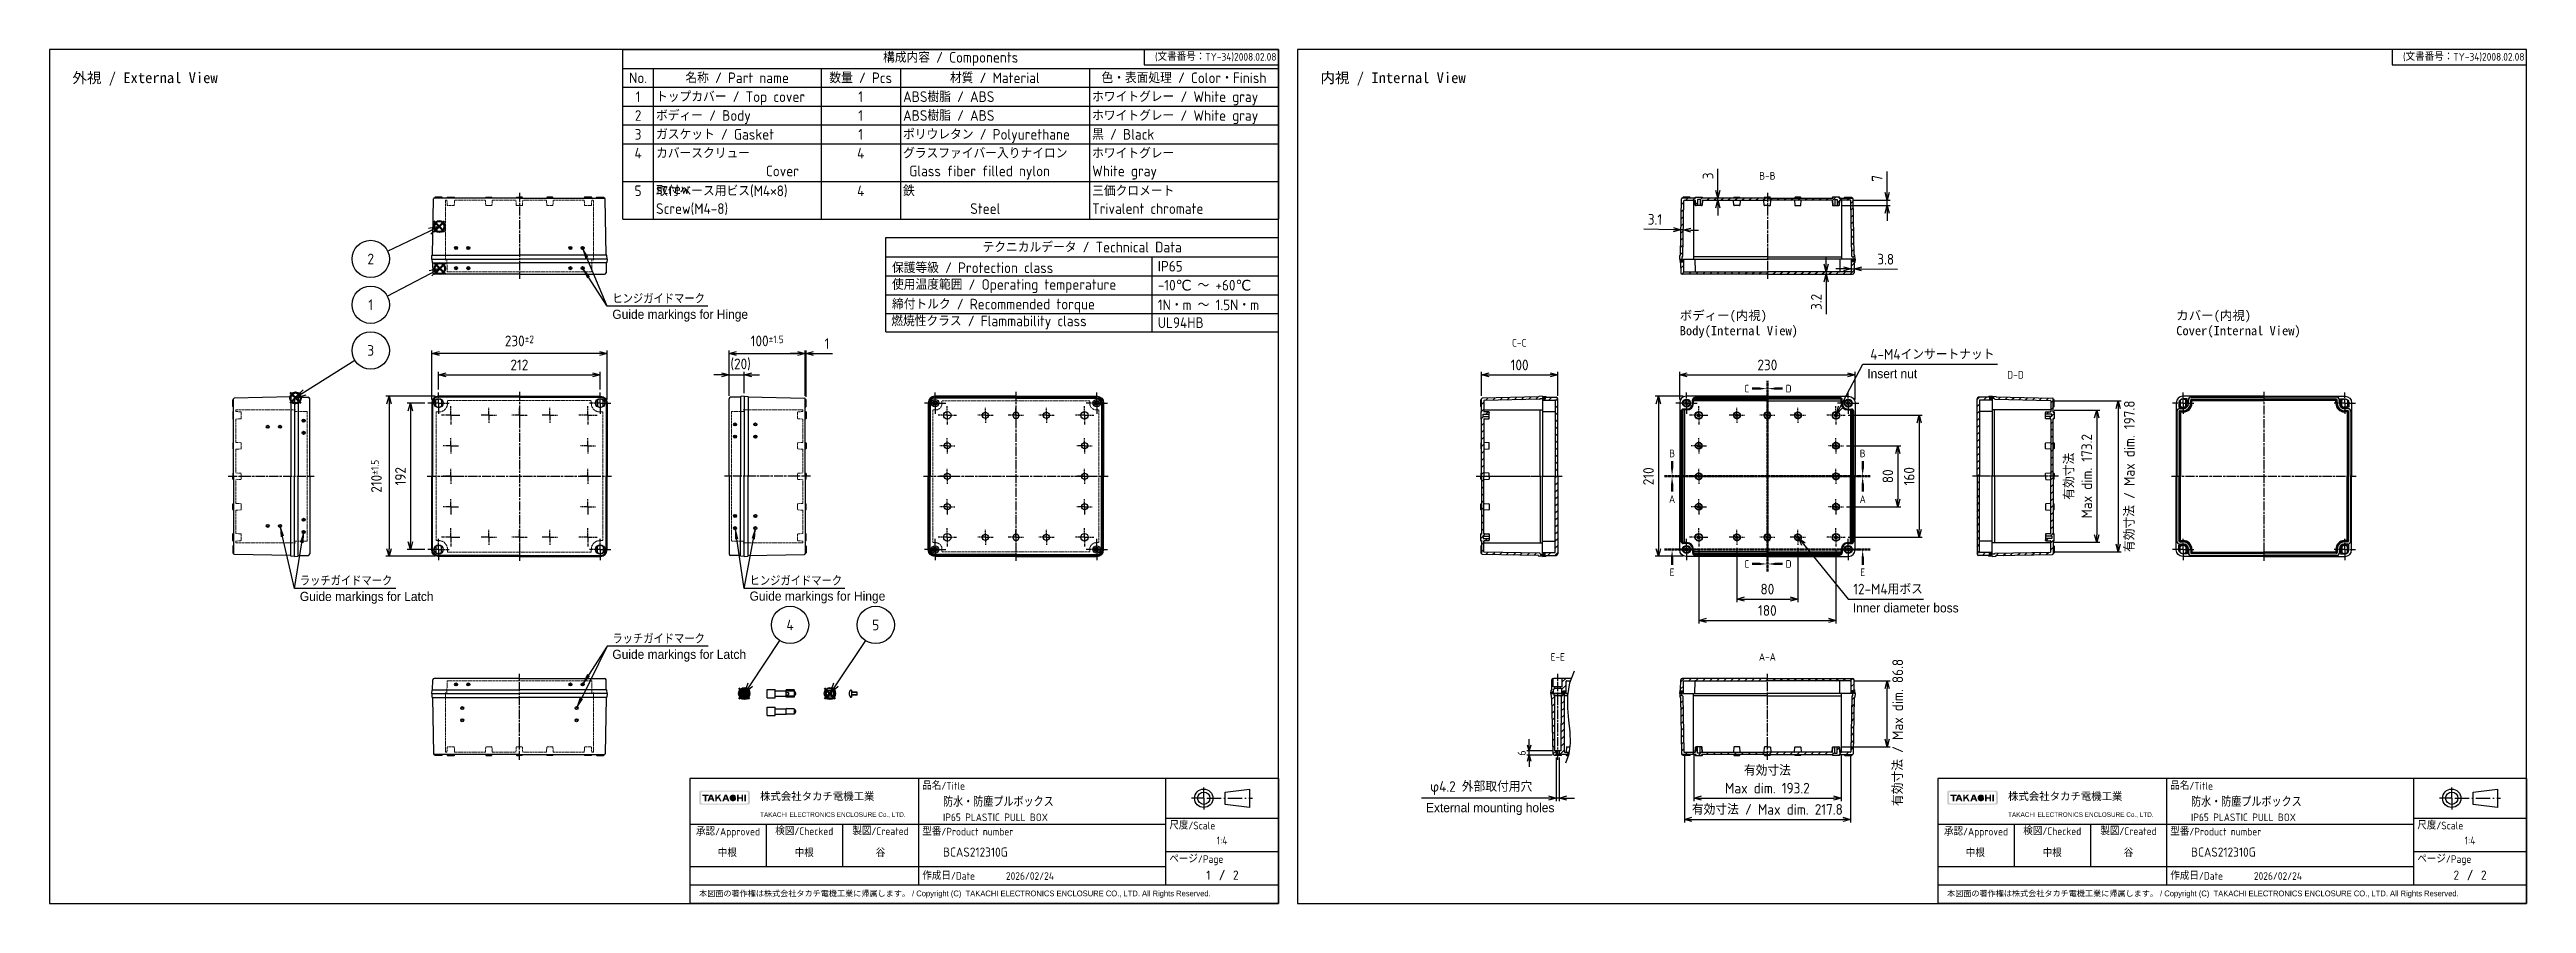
# Model space of a CAD drawing. Header units: millimetres. Extents: x 0 to 3249, y 0 to 1120.
import ezdxf
from ezdxf.enums import TextEntityAlignment as Align

# ---------------------------------------------------------------- set-up
doc = ezdxf.new("R2010")
doc.units = ezdxf.units.MM
for name, pattern in [('AM_ISO02W050x2', [3.75, 3, -0.75]), ('AM_ISO08W050', [18, 12, -1.5, 3, -1.5]), ('AM_ISO08W050x2', [9, 6, -0.75, 1.5, -0.75]), ('CENTER', [2, 1.25, -0.25, 0.25, -0.25]), ('gen7a', [6.875, 4.75, -0.875, 0.375, -0.875])]:
    doc.linetypes.add(name, pattern=pattern)
for name, color, linetype in [('7A', 4, 'gen7a'), ('RAHM2', 1, 'Continuous'), ('ｶﾞｲﾄﾞﾏｰｸ', 9, 'Continuous')]:
    doc.layers.add(name, color=color, linetype=linetype)
for name, color, linetype, lineweight in [('AM_10', 7, 'AM_ISO08W050', 50), ('AM_4', 3, 'Continuous', 25), ('AM_5', 3, 'Continuous', 25), ('AM_7', 4, 'AM_ISO08W050', 25), ('AM_8', 1, 'Continuous', 25), ('ｶﾞｽｹｯﾄ', 5, 'Continuous', 25), ('ﾄｯﾌﾟｶﾊﾞｰ', 7, 'Continuous', 25), ('ﾄｯﾌﾟｶﾊﾞｰ0', 7, 'AM_ISO02W050x2', 13), ('ﾋﾞｽ', 8, 'Continuous', 25), ('ﾎﾞﾃﾞｨｰ', 2, 'Continuous', 25), ('ﾎﾞﾃﾞｨｰ0', 2, 'AM_ISO02W050x2', 13)]:
    doc.layers.add(name, color=color, linetype=linetype, lineweight=lineweight)
doc.layers.add('AM_12', color=7, linetype='Continuous', lineweight=50, plot=False)
doc.styles.add('ACISOTS', font='isocp.shx', dxfattribs={"height": 1, "bigfont": 'extfont.shx'})
doc.styles.get("Standard").update_dxf_attribs({"font": 'ISOCP.SHX', "bigfont": 'EXTFONT.SHX'})
doc.styles.add('takachi1', font='MS PGothic.ttf', dxfattribs={"height": 2.5})
doc.dimstyles.new('AM_ISO$0', dxfattribs={"dimtxt": 3.5, "dimasz": 2.5, "dimexe": 1, "dimexo": 1, "dimgap": 1.5, "dimtad": 1, "dimdsep": 46, "dimtxsty": 'STANDARD', "dimblk": 'OPEN30', "dimcen": 0, "dimclrd": 3, "dimclre": 3, "dimclrt": 2, "dimadec": 0, "dimazin": 2, "dimtp": 0.1, "dimtm": 0.1, "dimtfac": 0.71, "dimtmove": 0, "dimatfit": 3, "dimldrblk": 'OPEN30', "dimfxl": 1, "dimlwd": -1, "dimlwe": -1, "dimarcsym": 0})
doc.dimstyles.new('AM_ISO$3', dxfattribs={"dimtxt": 3.5, "dimasz": 2.5, "dimexe": 1, "dimexo": 1, "dimgap": 1.5, "dimtad": 1, "dimtoh": 1, "dimdsep": 46, "dimtxsty": 'STANDARD', "dimblk": 'OPEN30', "dimcen": 0, "dimclrd": 3, "dimclre": 3, "dimclrt": 2, "dimadec": 0, "dimazin": 2, "dimtp": 0.1, "dimtm": 0.1, "dimtfac": 0.71, "dimtofl": 0, "dimtmove": 0, "dimatfit": 0, "dimldrblk": 'OPEN30', "dimfxl": 1, "dimlwd": -1, "dimlwe": -1, "dimarcsym": 0})
pattern_1 = [(45, (-0.3, -20), (-4.596194, 4.596194), [])]
pattern_2 = [(45, (0, -19.7), (-4.596194, 4.596194), [])]

msp = doc.modelspace()

# ---------------------------------------------------------------- texts
at = {"color": 2, "insert": (1354.514, 860.828), "char_height": 14, "attachment_point": 5, "style": 'ACISOTS'}
msp.add_mtext('テクニカルデータ / Technical Data', dxfattribs=at)
at = {"color": 2, "char_height": 14, "attachment_point": 4, "style": 'ACISOTS'}
for s, insert, width in [('使用温度範囲 / Operating temperature', (1105.029, 809.748), 332.07267), ('保護等級 / Protection class', (1105.029, 833.846), 236.17503), ('-10℃ ～ +60℃', (1453.701, 810.811), 132.96403), ('IP65', (1453.701, 835.819), 120.12096), ('締付トルク / Recommended torque', (1105.029, 783.984), 292.86269), ('1N・m ～ 1.5N・m', (1453.701, 785.145), 160), ('燃焼性クラス / Flammability class', (1104.018, 761.932), 282.5161), ('UL94HB', (1453.701, 761.755), 126.90335)]:
    msp.add_mtext(s, dxfattribs=dict(at, insert=insert, width=width))
at = {"layer": 'AM_5', "color": 2, "char_height": 14, "attachment_point": 1}
for s, insert in [('{\\fMS Gothic|b0|i0|c128|p49;\\C0;外視 / External View}', (30, 1090)), ('{\\fMS Gothic|b0|i0|c128|p49;\\C0;内視 / Internal View}', (1667, 1090))]:
    msp.add_mtext(s, dxfattribs=dict(at, insert=insert))
at = {"layer": 'AM_5', "color": 2, "char_height": 12, "attachment_point": 1}
for s, insert, width in [('{\\fMS Gothic|b0|i0|c128|p49;\\C0;ボディー(内視)\\PBody(Internal View)}', (2138.3, 777.259), 158.3387), ('{\\fMS Gothic|b0|i0|c128|p49;\\C0;カバー(内視)\\PCover(Internal View)}', (2789.6, 777.259), 158.78766)]:
    msp.add_mtext(s, dxfattribs=dict(at, insert=insert, width=width))
at = {"layer": 'AM_5', "color": 2, "char_height": 12, "attachment_point": 1, "style": 'takachi1'}
for s, width, insert in [('Insert nut', 109.65652, (2384.4, 700.902)), ('Inner diameter boss', 148.00596, (2365.433, 393.71)), ('External mounting holes', 180.46971, (1805.522, 131.606))]:
    msp.add_mtext_dynamic_manual_height_columns(s, width=width, gutter_width=12.5, heights=[0], dxfattribs=dict(at, insert=insert))
at = {"layer": 'ｶﾞｲﾄﾞﾏｰｸ', "color": 2, "char_height": 12, "attachment_point": 1, "style": 'takachi1'}
for s, width, insert in [('Guide markings for Hinge', 184.31335, (738.265, 778.764)), ('Guide markings for Latch', 188.49362, (328.277, 408.69)), ('Guide markings for Hinge', 184.31335, (918.258, 409.148)), ('Guide markings for Latch', 188.49362, (738.268, 332.781))]:
    msp.add_mtext_dynamic_manual_height_columns(s, width=width, gutter_width=12.5, heights=[0], dxfattribs=dict(at, insert=insert))

# ---------------------------------------------------------------- blocks, each defined once
blk = doc.blocks.new('TK-A3')
for p, q in [((359, 280), (359, 275)), ((359, 275), (403, 275))]:
    blk.add_line(p, q)
blk.add_lwpolyline([(0, 0), (403, 0), (403, 280), (0, 280)], close=True)
at = {"insert": (402.36, 276.11), "char_height": 2.5, "width": 43.0784, "attachment_point": 9}
blk.add_mtext('(文書番号：TY-34)2008.02.08', dxfattribs=at)
blk = doc.blocks.new('A$C0FAF06CF')
at = {"layer": 'AM_8'}
h = blk.add_hatch(color=1, dxfattribs=at)
edge = h.paths.add_edge_path()
edge.add_line((-8.01, -2.41), (8.01, -2.41))
edge.add_arc((8.01, -1.77), 0.638, 270, 360)
edge.add_line((8.65, -1.77), (8.65, 1.77))
edge.add_arc((8.01, 1.77), 0.638, 0, 90)
edge.add_line((8.01, 2.41), (-8.01, 2.41))
edge.add_arc((-8.01, 1.77), 0.638, 90, 180)
edge.add_line((-8.65, 1.77), (-8.65, -1.77))
edge.add_arc((-8.01, -1.77), 0.638, 180, 270)
edge = h.paths.add_edge_path(flags=16)
edge.add_line((-7.47, 2.09), (7.47, 2.09))
edge.add_arc((7.47, 1.55), 0.542, 0, 90, ccw=False)
edge.add_line((8.01, 1.55), (8.01, -1.55))
edge.add_arc((7.47, -1.55), 0.542, 270, 360, ccw=False)
edge.add_line((7.47, -2.09), (-7.47, -2.09))
edge.add_arc((-7.47, -1.55), 0.542, 180, 270, ccw=False)
edge.add_line((-8.01, -1.55), (-8.01, 1.55))
edge.add_arc((-7.47, 1.55), 0.542, 90, 180, ccw=False)
for points in [[(-5.45, 0.59), (-5.45, 1.04), (-7.53, 1.04), (-7.53, 0.59), (-6.76, 0.59), (-6.76, -1.22), (-6.23, -1.22), (-6.23, 0.59)], [(-3.15, 1.04), (-3.15, -1.22), (-2.67, -1.22), (-2.67, -0.62), (-2.19, -0.1), (-1.52, -1.22), (-0.96, -1.22), (-1.85, 0.27), (-1.14, 1.04), (-1.79, 1.04), (-2.67, 0.09), (-2.67, 1.04)], [(4.3, 1.04), (4.3, -1.22), (4.78, -1.22), (4.78, -0.32), (5.83, -0.32), (5.83, -1.22), (6.3, -1.22), (6.3, 1.04), (5.83, 1.04), (5.83, 0.13), (4.78, 0.13), (4.78, 1.04)], [(7.28, -1.22), (7.28, 1.04), (6.81, 1.04), (6.81, -1.22)]]:
    blk.add_hatch(color=1, dxfattribs=at).paths.add_polyline_path(points)
h = blk.add_hatch(color=1, dxfattribs=at)
h.paths.add_polyline_path([(-5.26, -1.22), (-5.08, -0.73), (-4.16, -0.73), (-3.98, -1.22), (-3.42, -1.22), (-4.25, 1.04), (-4.99, 1.04), (-5.82, -1.22)])
h.paths.add_polyline_path([(-4.33, -0.27), (-4.91, -0.27), (-4.62, 0.52)], flags=16)
h = blk.add_hatch(color=1, dxfattribs=at)
h.paths.add_polyline_path([(-0.2, -1.22), (-0.02, -0.73), (0.91, -0.73), (1.09, -1.22), (1.65, -1.22), (0.82, 1.04), (0.07, 1.04), (-0.76, -1.22)])
h.paths.add_polyline_path([(0.74, -0.27), (0.16, -0.27), (0.45, 0.52)], flags=16)
h = blk.add_hatch(color=1, dxfattribs=at)
edge = h.paths.add_edge_path()
edge.add_ellipse((2.88, -0.09), major_axis=(0, 0.727), ratio=0.867347, start_angle=308.55054, end_angle=246.58202)
edge.add_line((3.47, -0.35), (3.94, -0.55))
edge.add_arc((2.88, -0.09), 1.16, 38.55054, 336.58202, ccw=False)
edge.add_line((3.78, 0.63), (3.4, 0.32))
blk = doc.blocks.new('TK-仕様書(和英併記)_221115')
for p, q in [((0, 41), (-193, 41)), ((-193, 41), (-193, 0)), ((-118, 41), (-118, 6)), ((-37, 41), (-37, 6)), ((0, 41), (0, 0)), ((-17.5, 36.5), (-9.5, 37.5)), ((-17.5, 32.5), (-17.5, 36.5)), ((-9.5, 31.5), (-17.5, 32.5)), ((-9.5, 37.5), (-9.5, 31.5)), ((-193, 26), (-37, 26)), ((-168, 26), (-168, 12)), ((-143, 26), (-143, 12)), ((-37, 28), (0, 28)), ((-37, 17), (0, 17)), ((-37, 12), (-193, 12)), ((0, 6), (-193, 6)), ((0, 0), (-193, 0))]:
    blk.add_line(p, q)
for radius in [3, 2]:
    blk.add_circle((-24.5, 34.5), radius)
at = {"layer": '7A'}
for p, q in [((-24.5, 34.5), (-28.5, 34.5)), ((-24.5, 34.5), (-24.5, 38.07)), ((-24.5, 34.5), (-24.5, 30.79)), ((-23.5, 34.5), (-8.5, 34.5))]:
    blk.add_line(p, q, dxfattribs=at)
at = {"xscale": 0.9599999999999999, "yscale": 0.9599999999999999, "zscale": 0.9599999999999999}
blk.add_blockref('A$C0FAF06CF', (-181.65, 34.69), dxfattribs=at)
at = {"attachment_point": 4}
for s, insert, char_height, width in [('{\\fMS PGothic|b0|i0|c128|p50;株式会社タカチ電機工業}', (-170, 35), 2.5, 45.8264), ('{\\fArial|b0|i0|c128|p34;TAKACHI ELECTRONICS ENCLOSURE Co., LTD.}', (-170, 29), 1.5, 47.8181)]:
    blk.add_mtext(s, dxfattribs=dict(at, insert=insert, char_height=char_height, width=width))
at = {"insert": (-190, 3), "char_height": 1.9, "attachment_point": 4}
blk.add_mtext_dynamic_manual_height_columns('{\\fMS PGothic|b0|i0|c128|p50;本図面の著作権は株式会社タカチ電機工業に帰属します。\\fMS PGothic|b0|i0|c0|p50; / Copyright (C)\\~ TAKACHI ELECTRONICS \\fMS PGothic|b0|i0|c128|p50;ENCLOSURE CO., LTD. All Rights Reserved.}', width=170.539, gutter_width=15, heights=[0], dxfattribs=at)
for tag, height, p in [('品名', 3, (-110, 33.25)), ('TITLE', 2.5, (-110, 28.25)), ('型番', 3, (-110, 16.84))]:
    blk.add_attdef(tag, text='', height=height).set_placement(p, align=Align.MIDDLE_LEFT)
for tag, height, p in [('承認', 2.5, (-180.72, 16.84)), ('検図', 2.5, (-155.5, 16.84)), ('製図', 2.5, (-130.5, 16.84)), ('GEN-TITLE-SCA', 2.5, (-18.5, 20.65)), ('部品サイズ', 2.5, (-155.5, 9)), ('GEN-TITLE-DAT', 2.5, (-81.5, 9)), ('ページNO.', 3, (-23, 9.29)), ('総ページ数', 3, (-14, 9.29))]:
    blk.add_attdef(tag, text='', height=height).set_placement(p, align=Align.MIDDLE)
at = {"layer": 'RAHM2', "char_height": 2.5}
for s, insert, width, attachment_point in [('品名/Title', (-116.8, 39.8), 90, 1), ('承認/Approved', (-180.5, 24.8), 22.2154, 2), ('検図/Checked', (-155.5, 24.93), 19.8527, 2), ('製図/Created', (-130.5, 24.96), 19.4456, 2), ('型番/Product number', (-116.8, 24.8), 90, 1), ('尺度/Scale', (-35.8, 26.8), 20, 1), ('作成日/Date', (-116.8, 9), 17.8487, 4), ('ページ/Page', (-35.8, 15.8), 20, 1)]:
    blk.add_mtext(s, dxfattribs=dict(at, insert=insert, width=width, attachment_point=attachment_point))
at = {"layer": 'RAHM2', "color": 0, "insert": (-18.5, 9.29), "char_height": 3.5, "width": 4.4699, "attachment_point": 5}
blk.add_mtext('/', dxfattribs=at)
blk = doc.blocks.new('*S149')
at = {"layer": 'AM_12', "color": 4}
for p, q in [((505, 825.8), (519, 839.8)), ((505, 839.8), (519, 825.8))]:
    blk.add_line(p, q, dxfattribs=at)
blk.add_circle((512, 832.8), 7, dxfattribs=at)
blk = doc.blocks.new('*S150')
at = {"layer": 'AM_12', "color": 4}
for p, q in [((504.2, 880.8), (518.2, 894.8)), ((504.2, 894.8), (518.2, 880.8))]:
    blk.add_line(p, q, dxfattribs=at)
blk.add_circle((511.2, 887.8), 7, dxfattribs=at)
blk = doc.blocks.new('*S151')
at = {"layer": 'AM_12', "color": 4}
for p, q in [((315.7, 656), (329.7, 670)), ((315.7, 670), (329.7, 656))]:
    blk.add_line(p, q, dxfattribs=at)
blk.add_circle((322.7, 663), 7, dxfattribs=at)
blk = doc.blocks.new('*S152')
at = {"layer": 'AM_12', "color": 4}
for p, q in [((904.3, 268.3), (918.3, 282.3)), ((904.3, 282.3), (918.3, 268.3))]:
    blk.add_line(p, q, dxfattribs=at)
blk.add_circle((911.3, 275.3), 7, dxfattribs=at)
blk = doc.blocks.new('*S153')
at = {"layer": 'AM_12', "color": 4}
for p, q in [((1016.7, 268.3), (1030.7, 282.3)), ((1016.7, 282.3), (1030.7, 268.3))]:
    blk.add_line(p, q, dxfattribs=at)
blk.add_circle((1023.7, 275.3), 7, dxfattribs=at)
blk = doc.blocks.new('*S154')
at = {"layer": 'ｶﾞｲﾄﾞﾏｰｸ', "color": 3, "linetype": 'Continuous'}
for p, q in [((707, 821.3), (700.4, 831.6)), ((708.3, 822.1), (700.4, 831.6)), ((700.4, 831.6), (705.6, 820.4))]:
    blk.add_line(p, q, dxfattribs=at)
at = {"layer": 'ｶﾞｲﾄﾞﾏｰｸ', "color": 3}
for p, q in [((731.3, 783.3), (707, 821.3)), ((863.3, 783.3), (731.3, 783.3))]:
    blk.add_line(p, q, dxfattribs=at)
at = {"layer": 'ｶﾞｲﾄﾞﾏｰｸ', "color": 2, "insert": (738.3, 786.8), "char_height": 12.25, "attachment_point": 7, "style": 'ACISOTS'}
blk.add_mtext('ヒンジガイドマーク', dxfattribs=at)
blk = doc.blocks.new('*S155')
at = {"layer": 'ｶﾞｲﾄﾞﾏｰｸ', "color": 3, "linetype": 'Continuous'}
for p, q in [((704.8, 846.6), (700.1, 857.9)), ((706.3, 847.2), (700.1, 857.9)), ((700.1, 857.9), (703.3, 846))]:
    blk.add_line(p, q, dxfattribs=at)
at = {"layer": 'ｶﾞｲﾄﾞﾏｰｸ', "color": 3}
for p, q in [((731.3, 783.3), (704.8, 846.6)), ((738.3, 783.3), (731.3, 783.3))]:
    blk.add_line(p, q, dxfattribs=at)
blk = doc.blocks.new('*S156')
at = {"layer": 'ｶﾞｲﾄﾞﾏｰｸ', "color": 3}
for p, q in [((731.3, 337.3), (707, 299.3)), ((864.1, 337.3), (731.3, 337.3))]:
    blk.add_line(p, q, dxfattribs=at)
at = {"layer": 'ｶﾞｲﾄﾞﾏｰｸ', "color": 3, "linetype": 'Continuous'}
for p, q in [((705.6, 300.1), (700.4, 288.9)), ((707, 299.3), (700.4, 288.9)), ((700.4, 288.9), (708.3, 298.4))]:
    blk.add_line(p, q, dxfattribs=at)
at = {"layer": 'ｶﾞｲﾄﾞﾏｰｸ', "color": 2, "insert": (738.3, 340.8), "char_height": 12.25, "attachment_point": 7, "style": 'ACISOTS'}
blk.add_mtext('ラッチガイドマーク', dxfattribs=at)
blk = doc.blocks.new('*S157')
at = {"layer": 'ｶﾞｲﾄﾞﾏｰｸ', "color": 3}
for p, q in [((731.3, 337.3), (697.6, 269)), ((738.3, 337.3), (731.3, 337.3))]:
    blk.add_line(p, q, dxfattribs=at)
at = {"layer": 'ｶﾞｲﾄﾞﾏｰｸ', "color": 3, "linetype": 'Continuous'}
for p, q in [((696.2, 269.7), (692.2, 258.1)), ((697.6, 269), (692.2, 258.1)), ((692.2, 258.1), (699.1, 268.3))]:
    blk.add_line(p, q, dxfattribs=at)
blk = doc.blocks.new('*S158')
at = {"color": 1}
for p, q in [((752, 1120), (1612, 1120)), ((752, 1095.3), (1612, 1095.3)), ((792, 1095.3), (792, 1070.6)), ((1012, 1095.3), (1012, 1070.6)), ((1116, 1095.3), (1116, 1070.6)), ((1364, 1095.3), (1364, 1070.6)), ((752, 1070.6), (1612, 1070.6)), ((752, 1045.9), (1612, 1045.9)), ((792, 1070.6), (792, 1045.9)), ((792, 1045.9), (792, 1021.2)), ((1012, 1070.6), (1012, 1045.9)), ((1012, 1045.9), (1012, 1021.2)), ((1116, 1070.6), (1116, 1045.9)), ((1116, 1045.9), (1116, 1021.2)), ((1364, 1070.6), (1364, 1045.9)), ((1364, 1045.9), (1364, 1021.2)), ((752, 1021.2), (1612, 1021.2)), ((792, 1021.2), (792, 996.5)), ((1012, 1021.2), (1012, 996.5)), ((1116, 1021.2), (1116, 996.5)), ((1364, 1021.2), (1364, 996.5)), ((752, 996.5), (1612, 996.5)), ((792, 996.5), (792, 947.1)), ((1012, 996.5), (1012, 947.1)), ((1116, 996.5), (1116, 947.1)), ((1364, 996.5), (1364, 947.1)), ((752, 947.1), (1612, 947.1)), ((792, 947.1), (792, 897.7)), ((1012, 947.1), (1012, 897.7)), ((1116, 947.1), (1116, 897.7)), ((1364, 947.1), (1364, 897.7))]:
    blk.add_line(p, q, dxfattribs=at)
at = {"color": 7}
for p, q in [((752, 897.7), (752, 1120)), ((752, 1120), (1612, 1120)), ((1612, 1120), (1612, 897.7)), ((752, 897.7), (1612, 897.7))]:
    blk.add_line(p, q, dxfattribs=at)
at = {"color": 2, "insert": (1182, 1107.7), "char_height": 14, "attachment_point": 5, "style": 'ACISOTS'}
blk.add_mtext('構成内容 / Components', dxfattribs=at)
at = {"color": 2, "char_height": 14, "style": 'ACISOTS'}
for s, insert, width, attachment_point in [('No.', (772, 1089.9), 32.8, 2), ('名称 / Part name', (902, 1089.9), 212.8, 2), ('数量 / Pcs', (1064, 1089.9), 96.8, 2), ('材質 / Material', (1240, 1089.9), 240.8, 2), ('色・表面処理 / Color・Finish', (1488, 1089.9), 240.8, 2), ('2', (772, 1040.5), 32.8, 2), ('1', (772, 1065.2), 32.8, 2), ('ボディー / Body', (795.6, 1040.5), 212.8, 1), ('トップカバー / Top cover', (795.6, 1065.2), 212.8, 1), ('1', (1064, 1065.2), 96.8, 2), ('1', (1064, 1040.5), 96.8, 2), ('ABS樹脂 / ABS', (1119.6, 1065.2), 240.8, 1), ('ABS樹脂 / ABS', (1119.6, 1040.5), 240.8, 1), ('ホワイトグレー / White gray', (1367.6, 1065.2), 240.8, 1), ('ホワイトグレー / White gray', (1367.6, 1040.5), 240.8, 1), ('3', (772, 1015.8), 32.8, 2), ('ガスケット / Gasket', (795.6, 1015.8), 212.8, 1), ('1', (1064, 1015.8), 96.8, 2), ('ポリウレタン / Polyurethane', (1119.6, 1015.8), 240.8, 1), ('黒 / Black', (1367.6, 1015.8), 240.8, 1), ('4', (772, 991.1), 32.8, 2), ('カバースクリュー                              Cover screw', (795.6, 991.1), 212.8, 1), ('4', (1064, 991.1), 96.8, 2), ('グラスファイバー入りナイロン     Glass fiber filled nylon', (1119.6, 991.1), 240.8, 1), ('ホワイトグレー                White gray', (1367.6, 991.1), 240.8, 1), ('取付ベース用ビス(M4×8)     Screw(M4-8)', (795.6, 941.7), 212.8, 1), ('鉄                                                                       Steel', (1119.6, 941.7), 240.8, 1), ('三価クロメート              Trivalent chromate', (1367.6, 941.7), 240.8, 1), ('5', (772, 941.7), 32.8, 2), ('4', (1064, 941.7), 96.8, 2)]:
    blk.add_mtext(s, dxfattribs=dict(at, insert=insert, width=width, attachment_point=attachment_point))
blk = doc.blocks.new('_Open30')
at = {"color": 0, "linetype": 'ByBlock', "lineweight": -2}
for p, q in [((-1, 0.27), (0, 0)), ((0, 0), (-1, -0.27)), ((0, 0), (-1, 0))]:
    blk.add_line(p, q, dxfattribs=at)
blk = doc.blocks.new('*D52')
at = {"layer": 'AM_5', "color": 3}
for p, q in [((510.3, 674.3), (510.3, 697.3)), ((520.3, 693.3), (712.3, 693.3)), ((722.3, 674.3), (722.3, 697.3))]:
    blk.add_line(p, q, dxfattribs=at)
at = {"layer": 'Defpoints', "color": 0}
for p in [(722.3, 693.3), (510.3, 670.3), (722.3, 670.3)]:
    blk.add_point(p, dxfattribs=at)
at = {"layer": 'AM_5', "color": 3, "xscale": 10, "yscale": 10, "zscale": 10, "rotation": 180}
blk.add_blockref('_Open30', (510.3, 693.3), dxfattribs=at)
at = {"layer": 'AM_5', "color": 3, "xscale": 10, "yscale": 10, "zscale": 10}
blk.add_blockref('_Open30', (722.3, 693.3), dxfattribs=at)
at = {"layer": 'AM_5', "color": 2, "insert": (616.3, 706.3), "char_height": 14, "attachment_point": 5}
blk.add_mtext('212', dxfattribs=at)
blk = doc.blocks.new('*D53')
at = {"layer": 'AM_5', "color": 3}
for p, q in [((501.3, 660.8), (501.3, 725.3)), ((721.3, 721.3), (511.3, 721.3)), ((731.3, 660.8), (731.3, 725.3))]:
    blk.add_line(p, q, dxfattribs=at)
at = {"layer": 'Defpoints', "color": 0}
for p in [(501.3, 721.3), (501.3, 656.8), (731.3, 656.8)]:
    blk.add_point(p, dxfattribs=at)
at = {"layer": 'AM_5', "color": 3, "xscale": 10, "yscale": 10, "zscale": 10, "rotation": 180}
blk.add_blockref('_Open30', (501.3, 721.3), dxfattribs=at)
at = {"layer": 'AM_5', "color": 3, "xscale": 10, "yscale": 10, "zscale": 10}
blk.add_blockref('_Open30', (731.3, 721.3), dxfattribs=at)
at = {"layer": 'AM_5', "color": 2, "insert": (616.3, 737.8), "char_height": 14, "attachment_point": 5}
blk.add_mtext('230{}{\\A0;{\\H1.5x;}{\\A2;\\H0.71x;\\C3;%%p2}}', dxfattribs=at)
blk = doc.blocks.new('*D54')
at = {"layer": 'AM_5', "color": 3}
for p, q in [((881.3, 693.3), (871.3, 693.3)), ((891.3, 666), (891.3, 697.3)), ((891.3, 693.3), (911.3, 693.3)), ((911.3, 669.3), (911.3, 697.3)), ((921.3, 693.3), (931.3, 693.3))]:
    blk.add_line(p, q, dxfattribs=at)
at = {"layer": 'Defpoints', "color": 0}
for p in [(911.3, 693.3), (891.3, 662), (911.3, 665.3)]:
    blk.add_point(p, dxfattribs=at)
at = {"layer": 'AM_5', "color": 3, "xscale": 10, "yscale": 10, "zscale": 10}
blk.add_blockref('_Open30', (891.3, 693.3), dxfattribs=at)
at = {"layer": 'AM_5', "color": 3, "xscale": 10, "yscale": 10, "zscale": 10, "rotation": 180}
blk.add_blockref('_Open30', (911.3, 693.3), dxfattribs=at)
at = {"layer": 'AM_5', "color": 2, "insert": (906.5, 707), "char_height": 14, "attachment_point": 5}
blk.add_mtext('(20)', dxfattribs=at)
blk = doc.blocks.new('*D55')
at = {"layer": 'AM_5', "color": 3}
for p, q in [((891.3, 666), (891.3, 725.3)), ((901.3, 721.3), (981.3, 721.3)), ((991.3, 665.7), (991.3, 725.3))]:
    blk.add_line(p, q, dxfattribs=at)
at = {"layer": 'Defpoints', "color": 0}
for p in [(991.3, 721.3), (891.3, 662), (991.3, 661.7)]:
    blk.add_point(p, dxfattribs=at)
at = {"layer": 'AM_5', "color": 3, "xscale": 10, "yscale": 10, "zscale": 10, "rotation": 180}
blk.add_blockref('_Open30', (891.3, 721.3), dxfattribs=at)
at = {"layer": 'AM_5', "color": 3, "xscale": 10, "yscale": 10, "zscale": 10}
blk.add_blockref('_Open30', (991.3, 721.3), dxfattribs=at)
at = {"layer": 'AM_5', "color": 2, "insert": (941.3, 737.8), "char_height": 14, "attachment_point": 5}
blk.add_mtext('100{}{\\A0;{\\H1.5x;}{\\A2;\\H0.71x;\\C3;%%p1.5}}', dxfattribs=at)
blk = doc.blocks.new('*D58')
at = {"layer": 'AM_5', "color": 3}
for p, q in [((2138.3, 660.8), (2138.3, 697.3)), ((2148.3, 693.3), (2358.3, 693.3)), ((2368.3, 660.8), (2368.3, 697.3))]:
    blk.add_line(p, q, dxfattribs=at)
at = {"layer": 'Defpoints', "color": 0}
for p in [(2368.3, 693.3), (2138.3, 656.8), (2368.3, 656.8)]:
    blk.add_point(p, dxfattribs=at)
at = {"layer": 'AM_5', "color": 3, "xscale": 10, "yscale": 10, "zscale": 10, "rotation": 180}
blk.add_blockref('_Open30', (2138.3, 693.3), dxfattribs=at)
at = {"layer": 'AM_5', "color": 3, "xscale": 10, "yscale": 10, "zscale": 10}
blk.add_blockref('_Open30', (2368.3, 693.3), dxfattribs=at)
at = {"layer": 'AM_5', "color": 2, "insert": (2253.3, 706.3), "char_height": 14, "attachment_point": 5}
blk.add_mtext('230', dxfattribs=at)
blk = doc.blocks.new('*D59')
at = {"layer": 'AM_5', "color": 3}
for p, q in [((2213.3, 466.3), (2213.3, 395.3)), ((2293.3, 466.3), (2293.3, 395.3)), ((2223.3, 399.3), (2283.3, 399.3))]:
    blk.add_line(p, q, dxfattribs=at)
at = {"layer": 'Defpoints', "color": 0}
for p in [(2213.3, 470.3), (2293.3, 470.3), (2293.3, 399.3)]:
    blk.add_point(p, dxfattribs=at)
at = {"layer": 'AM_5', "color": 3, "xscale": 10, "yscale": 10, "zscale": 10, "rotation": 180}
blk.add_blockref('_Open30', (2213.3, 399.3), dxfattribs=at)
at = {"layer": 'AM_5', "color": 3, "xscale": 10, "yscale": 10, "zscale": 10}
blk.add_blockref('_Open30', (2293.3, 399.3), dxfattribs=at)
at = {"layer": 'AM_5', "color": 2, "insert": (2253.3, 412.3), "char_height": 14, "attachment_point": 5}
blk.add_mtext('80', dxfattribs=at)
blk = doc.blocks.new('*D60')
at = {"layer": 'AM_5', "color": 3}
for p, q in [((2163.3, 464.3), (2163.3, 367.3)), ((2343.3, 464.3), (2343.3, 367.3)), ((2173.3, 371.3), (2333.3, 371.3))]:
    blk.add_line(p, q, dxfattribs=at)
at = {"layer": 'Defpoints', "color": 0}
for p in [(2163.3, 468.3), (2343.3, 468.3), (2343.3, 371.3)]:
    blk.add_point(p, dxfattribs=at)
at = {"layer": 'AM_5', "color": 3, "xscale": 10, "yscale": 10, "zscale": 10, "rotation": 180}
blk.add_blockref('_Open30', (2163.3, 371.3), dxfattribs=at)
at = {"layer": 'AM_5', "color": 3, "xscale": 10, "yscale": 10, "zscale": 10}
blk.add_blockref('_Open30', (2343.3, 371.3), dxfattribs=at)
at = {"layer": 'AM_5', "color": 2, "insert": (2253.3, 384.3), "char_height": 14, "attachment_point": 5}
blk.add_mtext('180', dxfattribs=at)
blk = doc.blocks.new('*D61')
at = {"layer": 'AM_5', "color": 3}
for p, q in [((2156.7, 194.3), (2156.7, 134.3)), ((2349.9, 194.3), (2349.9, 134.3)), ((2166.7, 138.3), (2339.9, 138.3))]:
    blk.add_line(p, q, dxfattribs=at)
at = {"layer": 'Defpoints', "color": 0}
for p in [(2156.7, 198.3), (2349.9, 198.3), (2349.9, 138.3)]:
    blk.add_point(p, dxfattribs=at)
at = {"layer": 'AM_5', "color": 3, "xscale": 10, "yscale": 10, "zscale": 10, "rotation": 180}
blk.add_blockref('_Open30', (2156.7, 138.3), dxfattribs=at)
at = {"layer": 'AM_5', "color": 3, "xscale": 10, "yscale": 10, "zscale": 10}
blk.add_blockref('_Open30', (2349.9, 138.3), dxfattribs=at)
at = {"layer": 'AM_5', "color": 2, "insert": (2253.3, 162.9), "char_height": 14, "attachment_point": 5}
blk.add_mtext('有効寸法\\PMax dim. 193.2', dxfattribs=at)
blk = doc.blocks.new('*D62')
at = {"layer": 'AM_5', "color": 3}
for p, q in [((2144.4, 194.3), (2144.4, 106.3)), ((2362.2, 194.3), (2362.2, 106.3)), ((2154.4, 110.3), (2352.2, 110.3))]:
    blk.add_line(p, q, dxfattribs=at)
at = {"layer": 'Defpoints', "color": 0}
for p in [(2144.4, 198.3), (2362.2, 198.3), (2362.2, 110.3)]:
    blk.add_point(p, dxfattribs=at)
at = {"layer": 'AM_5', "color": 3, "xscale": 10, "yscale": 10, "zscale": 10, "rotation": 180}
blk.add_blockref('_Open30', (2144.4, 110.3), dxfattribs=at)
at = {"layer": 'AM_5', "color": 3, "xscale": 10, "yscale": 10, "zscale": 10}
blk.add_blockref('_Open30', (2362.2, 110.3), dxfattribs=at)
at = {"layer": 'AM_5', "color": 2, "insert": (2253.3, 123.3), "char_height": 14, "attachment_point": 5}
blk.add_mtext('有効寸法 / Max dim. 217.8', dxfattribs=at)
blk = doc.blocks.new('*D63')
at = {"layer": 'AM_5', "color": 3}
for p, q in [((492.3, 656.3), (469.3, 656.3)), ((473.3, 646.3), (473.3, 474.3)), ((492.3, 464.3), (469.3, 464.3))]:
    blk.add_line(p, q, dxfattribs=at)
at = {"layer": 'Defpoints', "color": 0}
for p in [(496.3, 656.3), (473.3, 464.3), (496.3, 464.3)]:
    blk.add_point(p, dxfattribs=at)
at = {"layer": 'AM_5', "color": 3, "xscale": 10, "yscale": 10, "zscale": 10}
for p, rotation in [((473.3, 656.3), 90), ((473.3, 464.3), 270)]:
    blk.add_blockref('_Open30', p, dxfattribs=dict(at, rotation=rotation))
at = {"layer": 'AM_5', "color": 2, "insert": (460.3, 560.3), "char_height": 14, "attachment_point": 5, "rotation": 90}
blk.add_mtext('192', dxfattribs=at)
blk = doc.blocks.new('*D64')
at = {"layer": 'AM_5', "color": 3}
for p, q in [((505.8, 665.3), (441.3, 665.3)), ((445.3, 655.3), (445.3, 465.3)), ((505.8, 455.3), (441.3, 455.3))]:
    blk.add_line(p, q, dxfattribs=at)
at = {"layer": 'Defpoints', "color": 0}
for p in [(509.8, 665.3), (445.3, 455.3), (509.8, 455.3)]:
    blk.add_point(p, dxfattribs=at)
at = {"layer": 'AM_5', "color": 3, "xscale": 10, "yscale": 10, "zscale": 10}
for p, rotation in [((445.3, 665.3), 90), ((445.3, 455.3), 270)]:
    blk.add_blockref('_Open30', p, dxfattribs=dict(at, rotation=rotation))
at = {"layer": 'AM_5', "color": 2, "insert": (428.8, 560.3), "char_height": 14, "attachment_point": 5, "rotation": 90}
blk.add_mtext('210{}{\\A0;{\\H1.5x;}{\\A2;\\H0.71x;\\C3;%%p1.5}}', dxfattribs=at)
blk = doc.blocks.new('*D65')
at = {"layer": 'AM_5', "color": 3}
for p, q in [((1976.2, 191.3), (1976.2, 134.3)), ((1980.4, 191.3), (1980.4, 134.3)), ((1966.2, 138.3), (1799.5, 138.3)), ((1980.4, 138.3), (1976.2, 138.3)), ((1990.4, 138.3), (2000.4, 138.3))]:
    blk.add_line(p, q, dxfattribs=at)
at = {"layer": 'Defpoints', "color": 0}
for p in [(1976.2, 195.3), (1980.4, 195.3), (1976.2, 138.3)]:
    blk.add_point(p, dxfattribs=at)
at = {"layer": 'AM_5', "color": 3, "xscale": 10, "yscale": 10, "zscale": 10}
blk.add_blockref('_Open30', (1976.2, 138.3), dxfattribs=at)
at = {"layer": 'AM_5', "color": 3, "xscale": 10, "yscale": 10, "zscale": 10, "rotation": 180}
blk.add_blockref('_Open30', (1980.4, 138.3), dxfattribs=at)
at = {"layer": 'AM_5', "color": 2, "insert": (1877.9, 151.3), "char_height": 14, "attachment_point": 5}
blk.add_mtext('φ4.2 外部取付用穴', dxfattribs=at)
blk = doc.blocks.new('*D66')
at = {"layer": 'AM_5', "color": 3}
for p, q in [((2366.7, 292.1), (2414.3, 292.1)), ((2410.3, 215.3), (2410.3, 282.1)), ((2350.8, 205.3), (2414.3, 205.3))]:
    blk.add_line(p, q, dxfattribs=at)
at = {"layer": 'Defpoints', "color": 0}
for p in [(2362.7, 292.1), (2410.3, 292.1), (2346.8, 205.3)]:
    blk.add_point(p, dxfattribs=at)
at = {"layer": 'AM_5', "color": 3, "xscale": 10, "yscale": 10, "zscale": 10}
for p, rotation in [((2410.3, 292.1), 90), ((2410.3, 205.3), 270)]:
    blk.add_blockref('_Open30', p, dxfattribs=dict(at, rotation=rotation))
at = {"layer": 'AM_5', "color": 2, "insert": (2424.3, 224.3), "char_height": 14, "attachment_point": 5, "rotation": 90}
blk.add_mtext('有効寸法 / Max dim. 86.8', dxfattribs=at)
blk = doc.blocks.new('*D67')
at = {"layer": 'AM_5', "color": 3}
for p, q in [((2357.3, 600.3), (2428.3, 600.3)), ((2424.3, 590.3), (2424.3, 530.3)), ((2357.3, 520.3), (2428.3, 520.3))]:
    blk.add_line(p, q, dxfattribs=at)
at = {"layer": 'Defpoints', "color": 0}
for p in [(2353.3, 600.3), (2353.3, 520.3), (2424.3, 520.3)]:
    blk.add_point(p, dxfattribs=at)
at = {"layer": 'AM_5', "color": 3, "xscale": 10, "yscale": 10, "zscale": 10}
for p, rotation in [((2424.3, 600.3), 90), ((2424.3, 520.3), 270)]:
    blk.add_blockref('_Open30', p, dxfattribs=dict(at, rotation=rotation))
at = {"layer": 'AM_5', "color": 2, "insert": (2411.3, 560.3), "char_height": 14, "attachment_point": 5, "rotation": 90}
blk.add_mtext('80', dxfattribs=at)
blk = doc.blocks.new('*D68')
at = {"layer": 'AM_5', "color": 3}
for p, q in [((2359.3, 640.3), (2456.3, 640.3)), ((2452.3, 630.3), (2452.3, 490.3)), ((2359.3, 480.3), (2456.3, 480.3))]:
    blk.add_line(p, q, dxfattribs=at)
at = {"layer": 'Defpoints', "color": 0}
for p in [(2355.3, 640.3), (2355.3, 480.3), (2452.3, 480.3)]:
    blk.add_point(p, dxfattribs=at)
at = {"layer": 'AM_5', "color": 3, "xscale": 10, "yscale": 10, "zscale": 10}
for p, rotation in [((2452.3, 640.3), 90), ((2452.3, 480.3), 270)]:
    blk.add_blockref('_Open30', p, dxfattribs=dict(at, rotation=rotation))
at = {"layer": 'AM_5', "color": 2, "insert": (2439.3, 560.3), "char_height": 14, "attachment_point": 5, "rotation": 90}
blk.add_mtext('160', dxfattribs=at)
blk = doc.blocks.new('*D69')
at = {"layer": 'AM_5', "color": 3}
for p, q in [((2142.8, 665.3), (2106.3, 665.3)), ((2110.3, 655.3), (2110.3, 465.3)), ((2142.8, 455.3), (2106.3, 455.3))]:
    blk.add_line(p, q, dxfattribs=at)
at = {"layer": 'Defpoints', "color": 0}
for p in [(2146.8, 665.3), (2110.3, 455.3), (2146.8, 455.3)]:
    blk.add_point(p, dxfattribs=at)
at = {"layer": 'AM_5', "color": 3, "xscale": 10, "yscale": 10, "zscale": 10}
for p, rotation in [((2110.3, 665.3), 90), ((2110.3, 455.3), 270)]:
    blk.add_blockref('_Open30', p, dxfattribs=dict(at, rotation=rotation))
at = {"layer": 'AM_5', "color": 2, "insert": (2097.3, 560.3), "char_height": 14, "attachment_point": 5, "rotation": 90}
blk.add_mtext('210', dxfattribs=at)
blk = doc.blocks.new('*D70')
at = {"layer": 'AM_5', "color": 3}
for p, q in [((2629.3, 646.9), (2689.3, 646.9)), ((2685.3, 636.9), (2685.3, 483.7)), ((2629.3, 473.7), (2689.3, 473.7))]:
    blk.add_line(p, q, dxfattribs=at)
at = {"layer": 'Defpoints', "color": 0}
for p in [(2625.3, 646.9), (2625.3, 473.7), (2685.3, 473.7)]:
    blk.add_point(p, dxfattribs=at)
at = {"layer": 'AM_5', "color": 3, "xscale": 10, "yscale": 10, "zscale": 10}
for p, rotation in [((2685.3, 646.9), 90), ((2685.3, 473.7), 270)]:
    blk.add_blockref('_Open30', p, dxfattribs=dict(at, rotation=rotation))
at = {"layer": 'AM_5', "color": 2, "insert": (2660.6, 560.3), "char_height": 14, "attachment_point": 5, "rotation": 90}
blk.add_mtext('有効寸法\\PMax dim. 173.2', dxfattribs=at)
blk = doc.blocks.new('*D71')
at = {"layer": 'AM_5', "color": 3}
for p, q in [((2629.3, 659.2), (2717.3, 659.2)), ((2713.3, 649.2), (2713.3, 471.3)), ((2629.3, 461.3), (2717.3, 461.3))]:
    blk.add_line(p, q, dxfattribs=at)
at = {"layer": 'Defpoints', "color": 0}
for p in [(2625.3, 659.2), (2625.3, 461.3), (2713.3, 461.3)]:
    blk.add_point(p, dxfattribs=at)
at = {"layer": 'AM_5', "color": 3, "xscale": 10, "yscale": 10, "zscale": 10}
for p, rotation in [((2713.3, 659.2), 90), ((2713.3, 461.3), 270)]:
    blk.add_blockref('_Open30', p, dxfattribs=dict(at, rotation=rotation))
at = {"layer": 'AM_5', "color": 2, "insert": (2728.1, 560.3), "char_height": 14, "attachment_point": 5, "rotation": 90}
blk.add_mtext('有効寸法 / Max dim. 197.8', dxfattribs=at)
blk = doc.blocks.new('*D72')
at = {"layer": 'AM_5', "color": 3}
for p, q in [((2410.3, 932.3), (2410.3, 959.9)), ((2350.8, 915.3), (2414.3, 915.3)), ((2366.2, 922.3), (2414.3, 922.3)), ((2410.3, 915.3), (2410.3, 922.3)), ((2410.3, 905.3), (2410.3, 895.3))]:
    blk.add_line(p, q, dxfattribs=at)
at = {"layer": 'Defpoints', "color": 0}
for p in [(2346.8, 915.3), (2362.2, 922.3), (2410.3, 922.3)]:
    blk.add_point(p, dxfattribs=at)
at = {"layer": 'AM_5', "color": 3, "xscale": 10, "yscale": 10, "zscale": 10}
for p, rotation in [((2410.3, 922.3), 270), ((2410.3, 915.3), 90)]:
    blk.add_blockref('_Open30', p, dxfattribs=dict(at, rotation=rotation))
at = {"layer": 'AM_5', "color": 2, "insert": (2397.3, 951.1), "char_height": 14, "attachment_point": 5, "rotation": 90}
blk.add_mtext('7', dxfattribs=at)
blk = doc.blocks.new('*S159')
at = {"layer": 'AM_10', "color": 7, "linetype": 'CENTER'}
for p, q in [((2118.3, 560.3), (2138.3, 560.3)), ((2388.3, 560.3), (2368.3, 560.3))]:
    blk.add_line(p, q, dxfattribs=at)
at = {"layer": 'AM_10', "color": 1, "linetype": 'CENTER'}
blk.add_line((2138.3, 560.3), (2368.3, 560.3), dxfattribs=at)
at = {"layer": 'AM_10', "color": 7, "linetype": 'AM_ISO08W050'}
for p, q in [((2128.3, 550.3), (2128.3, 540.3)), ((2378.3, 550.3), (2378.3, 540.3))]:
    blk.add_line(p, q, dxfattribs=at)
at = {"layer": 'AM_10', "color": 7, "linetype": 'Continuous', "extrusion": (0, 0, -1)}
blk.add_trace([(-2127, 550.3), (-2129.6, 550.3), (-2128.3, 560.3)], dxfattribs=at)
at = {"layer": 'AM_10', "color": 7, "linetype": 'Continuous'}
blk.add_trace([(2379.6, 550.3), (2377, 550.3), (2378.3, 560.3)], dxfattribs=at)
at = {"layer": 'AM_10', "color": 7, "char_height": 10, "attachment_point": 5, "style": 'ACISOTS'}
for s, insert in [('A', (2128.3, 530.3)), ('A', (2378.3, 530.3)), ('A-A', (2253.3, 323.3))]:
    blk.add_mtext(s, dxfattribs=dict(at, insert=insert))
blk = doc.blocks.new('*S161')
at = {"layer": 'AM_10', "color": 7, "linetype": 'CENTER'}
for p, q in [((2118.3, 560.3), (2138.3, 560.3)), ((2388.3, 560.3), (2368.3, 560.3))]:
    blk.add_line(p, q, dxfattribs=at)
at = {"layer": 'AM_10', "color": 7, "linetype": 'AM_ISO08W050'}
for p, q in [((2128.3, 570.3), (2128.3, 580.3)), ((2378.3, 570.3), (2378.3, 580.3))]:
    blk.add_line(p, q, dxfattribs=at)
at = {"layer": 'AM_10', "color": 1, "linetype": 'CENTER'}
blk.add_line((2138.3, 560.3), (2368.3, 560.3), dxfattribs=at)
at = {"layer": 'AM_10', "color": 7, "linetype": 'Continuous'}
blk.add_trace([(2127, 570.3), (2129.6, 570.3), (2128.3, 560.3)], dxfattribs=at)
at = {"layer": 'AM_10', "color": 7, "linetype": 'Continuous', "extrusion": (0, 0, -1)}
blk.add_trace([(-2379.6, 570.3), (-2377, 570.3), (-2378.3, 560.3)], dxfattribs=at)
at = {"layer": 'AM_10', "color": 7, "char_height": 10, "attachment_point": 5, "style": 'ACISOTS'}
for s, insert in [('B-B', (2253.3, 954.3)), ('B', (2128.3, 590.3)), ('B', (2378.3, 590.3))]:
    blk.add_mtext(s, dxfattribs=dict(at, insert=insert))
blk = doc.blocks.new('*S163')
at = {"layer": 'AM_10', "color": 7, "linetype": 'CENTER'}
for p, q in [((2253.3, 685.3), (2253.3, 665.3)), ((2253.3, 435.3), (2253.3, 455.3))]:
    blk.add_line(p, q, dxfattribs=at)
at = {"layer": 'AM_10', "color": 7, "linetype": 'AM_ISO08W050'}
for p, q in [((2243.3, 675.3), (2233.3, 675.3)), ((2243.3, 445.3), (2233.3, 445.3))]:
    blk.add_line(p, q, dxfattribs=at)
at = {"layer": 'AM_10', "color": 1, "linetype": 'CENTER'}
blk.add_line((2253.3, 665.3), (2253.3, 455.3), dxfattribs=at)
at = {"layer": 'AM_10', "color": 7, "linetype": 'Continuous', "extrusion": (0, 0, -1)}
blk.add_trace([(-2243.3, 676.6), (-2243.3, 673.9), (-2253.3, 675.3)], dxfattribs=at)
at = {"layer": 'AM_10', "color": 7, "linetype": 'Continuous'}
blk.add_trace([(2243.3, 443.9), (2243.3, 446.6), (2253.3, 445.3)], dxfattribs=at)
at = {"layer": 'AM_10', "color": 7, "char_height": 10, "attachment_point": 5, "style": 'ACISOTS'}
for s, insert in [('C-C', (1927.8, 735.3)), ('C', (2226.1, 675.3)), ('C', (2226.1, 445.3))]:
    blk.add_mtext(s, dxfattribs=dict(at, insert=insert))
blk = doc.blocks.new('*S165')
at = {"layer": 'AM_10', "color": 7, "linetype": 'CENTER'}
for p, q in [((2253.3, 685.3), (2253.3, 665.3)), ((2253.3, 435.3), (2253.3, 455.3))]:
    blk.add_line(p, q, dxfattribs=at)
at = {"layer": 'AM_10', "color": 1, "linetype": 'CENTER'}
blk.add_line((2253.3, 665.3), (2253.3, 455.3), dxfattribs=at)
at = {"layer": 'AM_10', "color": 7, "linetype": 'AM_ISO08W050'}
for p, q in [((2263.3, 675.3), (2273.3, 675.3)), ((2263.3, 445.3), (2273.3, 445.3))]:
    blk.add_line(p, q, dxfattribs=at)
at = {"layer": 'AM_10', "color": 7, "linetype": 'Continuous'}
blk.add_trace([(2263.3, 676.6), (2263.3, 673.9), (2253.3, 675.3)], dxfattribs=at)
at = {"layer": 'AM_10', "color": 7, "linetype": 'Continuous', "extrusion": (0, 0, -1)}
blk.add_trace([(-2263.3, 443.9), (-2263.3, 446.6), (-2253.3, 445.3)], dxfattribs=at)
at = {"layer": 'AM_10', "color": 7, "char_height": 10, "attachment_point": 5, "style": 'ACISOTS'}
for s, insert in [('D-D', (2578.8, 693.3)), ('D', (2281.2, 675.3)), ('D', (2281.2, 445.3))]:
    blk.add_mtext(s, dxfattribs=dict(at, insert=insert))
blk = doc.blocks.new('*S167')
at = {"layer": 'AM_10', "color": 7, "linetype": 'CENTER'}
for p, q in [((2118.3, 464.3), (2138.3, 464.3)), ((2388.3, 464.3), (2368.3, 464.3))]:
    blk.add_line(p, q, dxfattribs=at)
at = {"layer": 'AM_10', "color": 1, "linetype": 'CENTER'}
blk.add_line((2138.3, 464.3), (2368.3, 464.3), dxfattribs=at)
at = {"layer": 'AM_10', "color": 7, "linetype": 'AM_ISO08W050'}
for p, q in [((2128.3, 454.3), (2128.3, 444.3)), ((2378.3, 454.3), (2378.3, 444.3))]:
    blk.add_line(p, q, dxfattribs=at)
at = {"layer": 'AM_10', "color": 7, "linetype": 'Continuous', "extrusion": (0, 0, -1)}
blk.add_trace([(-2127, 454.3), (-2129.6, 454.3), (-2128.3, 464.3)], dxfattribs=at)
at = {"layer": 'AM_10', "color": 7, "linetype": 'Continuous'}
blk.add_trace([(2379.6, 454.3), (2377, 454.3), (2378.3, 464.3)], dxfattribs=at)
at = {"layer": 'AM_10', "color": 7, "char_height": 10, "attachment_point": 5, "style": 'ACISOTS'}
for s, insert in [('E', (2128.3, 434.3)), ('E', (2378.3, 434.3)), ('E-E', (1978.3, 323.3))]:
    blk.add_mtext(s, dxfattribs=dict(at, insert=insert))
blk = doc.blocks.new('*D73')
at = {"layer": 'AM_5', "color": 3}
for p, q in [((2348.9, 650.9), (2378.4, 707.3)), ((2378.4, 707.3), (2555, 707.3))]:
    blk.add_line(p, q, dxfattribs=at)
at = {"layer": 'Defpoints', "color": 0}
for p in [(2342.4, 638.5), (2344.2, 642)]:
    blk.add_point(p, dxfattribs=at)
at = {"layer": 'AM_5', "color": 3, "xscale": 10, "yscale": 10, "zscale": 10, "rotation": 242.3384065865702}
blk.add_blockref('_Open30', (2344.2, 642), dxfattribs=at)
at = {"layer": 'AM_5', "color": 2, "insert": (2469.7, 720.3), "char_height": 14, "attachment_point": 5}
blk.add_mtext('4-M4インサートナット', dxfattribs=at)
blk = doc.blocks.new('*D74')
at = {"layer": 'AM_5', "color": 3}
for p, q in [((2300.7, 471.2), (2359.1, 399.3)), ((2359.1, 399.3), (2458.2, 399.3))]:
    blk.add_line(p, q, dxfattribs=at)
at = {"layer": 'Defpoints', "color": 0}
for p in [(2292.2, 481.6), (2294.4, 478.9)]:
    blk.add_point(p, dxfattribs=at)
at = {"layer": 'AM_5', "color": 3, "xscale": 10, "yscale": 10, "zscale": 10, "rotation": 129.0840282465608}
blk.add_blockref('_Open30', (2294.4, 478.9), dxfattribs=at)
at = {"layer": 'AM_5', "color": 2, "insert": (2411.6, 412.3), "char_height": 14, "attachment_point": 5}
blk.add_mtext('12-M4用ボス', dxfattribs=at)
blk = doc.blocks.new('*D75')
at = {"layer": 'AM_5', "color": 3}
for p, q in [((981.3, 721.3), (971.3, 721.3)), ((991.3, 665.7), (991.3, 725.3)), ((991.3, 721.3), (992.3, 721.3)), ((992.3, 664.7), (992.3, 725.3)), ((1002.3, 721.3), (1027.1, 721.3))]:
    blk.add_line(p, q, dxfattribs=at)
at = {"layer": 'Defpoints', "color": 0}
for p in [(992.3, 721.3), (991.3, 661.7), (992.3, 660.7)]:
    blk.add_point(p, dxfattribs=at)
at = {"layer": 'AM_5', "color": 3, "xscale": 10, "yscale": 10, "zscale": 10}
blk.add_blockref('_Open30', (991.3, 721.3), dxfattribs=at)
at = {"layer": 'AM_5', "color": 3, "xscale": 10, "yscale": 10, "zscale": 10, "rotation": 180}
blk.add_blockref('_Open30', (992.3, 721.3), dxfattribs=at)
at = {"layer": 'AM_5', "color": 2, "insert": (1019.7, 734.3), "char_height": 14, "attachment_point": 5}
blk.add_mtext('1', dxfattribs=at)
blk = doc.blocks.new('*S169')
at = {"layer": 'AM_5', "color": 3}
blk.add_line((957.7, 344.9), (919.1, 286.9), dxfattribs=at)
at = {"layer": 'AM_5', "color": 3, "linetype": 'Continuous'}
for p, q in [((915.9, 289), (911.3, 275.3)), ((919.1, 286.9), (911.3, 275.3)), ((911.3, 275.3), (922.2, 284.8))]:
    blk.add_line(p, q, dxfattribs=at)
at = {"layer": 'AM_5', "color": 3}
blk.add_circle((971.3, 365.3), 24.5, dxfattribs=at)
at = {"layer": 'AM_5', "color": 7, "insert": (971.3, 365.3), "char_height": 14, "attachment_point": 5, "style": 'ACISOTS'}
blk.add_mtext('4', dxfattribs=at)
blk = doc.blocks.new('*S170')
at = {"layer": 'AM_5', "color": 3}
blk.add_line((1070.1, 344.9), (1031.5, 286.9), dxfattribs=at)
at = {"layer": 'AM_5', "color": 3, "linetype": 'Continuous'}
for p, q in [((1028.3, 289), (1023.7, 275.3)), ((1031.5, 286.9), (1023.7, 275.3)), ((1023.7, 275.3), (1034.6, 284.8))]:
    blk.add_line(p, q, dxfattribs=at)
at = {"layer": 'AM_5', "color": 3}
blk.add_circle((1083.7, 365.3), 24.5, dxfattribs=at)
at = {"layer": 'AM_5', "color": 7, "insert": (1083.7, 365.3), "char_height": 14, "attachment_point": 5, "style": 'ACISOTS'}
blk.add_mtext('5', dxfattribs=at)
blk = doc.blocks.new('*S171')
at = {"layer": 'AM_5', "color": 3}
blk.add_line((400.6, 712.2), (334.5, 670.5), dxfattribs=at)
at = {"layer": 'AM_5', "color": 3, "linetype": 'Continuous'}
for p, q in [((332.5, 673.7), (322.7, 663)), ((334.5, 670.5), (322.7, 663)), ((322.7, 663), (336.5, 667.3))]:
    blk.add_line(p, q, dxfattribs=at)
at = {"layer": 'AM_5', "color": 3}
blk.add_circle((421.3, 725.3), 24.5, dxfattribs=at)
at = {"layer": 'AM_5', "color": 7, "insert": (421.3, 725.3), "char_height": 14, "attachment_point": 5, "style": 'ACISOTS'}
blk.add_mtext('3', dxfattribs=at)
blk = doc.blocks.new('*S172')
at = {"layer": 'AM_5', "color": 3}
blk.add_line((443, 796.6), (499.6, 826.3), dxfattribs=at)
at = {"layer": 'AM_5', "color": 3, "linetype": 'Continuous'}
for p, q in [((512, 832.8), (497.9, 829.6)), ((499.6, 826.3), (512, 832.8)), ((501.3, 823), (512, 832.8))]:
    blk.add_line(p, q, dxfattribs=at)
at = {"layer": 'AM_5', "color": 3}
blk.add_circle((421.3, 785.3), 24.5, dxfattribs=at)
at = {"layer": 'AM_5', "color": 7, "insert": (421.3, 785.3), "char_height": 14, "attachment_point": 5, "style": 'ACISOTS'}
blk.add_mtext('1', dxfattribs=at)
blk = doc.blocks.new('*S173')
at = {"layer": 'AM_5', "color": 3}
blk.add_line((443.4, 855.7), (498.5, 881.8), dxfattribs=at)
at = {"layer": 'AM_5', "color": 3, "linetype": 'Continuous'}
for p, q in [((511.2, 887.8), (496.9, 885.2)), ((498.5, 881.8), (511.2, 887.8)), ((500.1, 878.4), (511.2, 887.8))]:
    blk.add_line(p, q, dxfattribs=at)
at = {"layer": 'AM_5', "color": 3}
blk.add_circle((421.3, 845.3), 24.5, dxfattribs=at)
at = {"layer": 'AM_5', "color": 7, "insert": (421.3, 845.3), "char_height": 14, "attachment_point": 5, "style": 'ACISOTS'}
blk.add_mtext('2', dxfattribs=at)
blk = doc.blocks.new('*D81')
at = {"layer": 'AM_5', "color": 3}
for p, q in [((1971.2, 200.3), (1937.8, 200.3)), ((1940.8, 207.8), (1940.8, 215.3)), ((1940.8, 194.3), (1940.8, 200.3)), ((1970.8, 194.3), (1937.8, 194.3)), ((1940.8, 186.8), (1940.8, 179.3))]:
    blk.add_line(p, q, dxfattribs=at)
at = {"layer": 'Defpoints', "color": 0}
for p in [(1940.8, 200.3), (1974.2, 200.3), (1973.8, 194.3)]:
    blk.add_point(p, dxfattribs=at)
at = {"layer": 'AM_5', "color": 3, "xscale": 7.5, "yscale": 7.5, "zscale": 7.5}
for p, rotation in [((1940.8, 200.3), 270), ((1940.8, 194.3), 90)]:
    blk.add_blockref('_Open30', p, dxfattribs=dict(at, rotation=rotation))
at = {"layer": 'AM_5', "color": 2, "insert": (1931.1, 197.3), "char_height": 10.5, "attachment_point": 5, "rotation": 90}
blk.add_mtext('6', dxfattribs=at)
blk = doc.blocks.new('*D142')
at = {"layer": 'AM_5', "color": 3}
for p, q in [((1878.3, 665.7), (1878.3, 697.3)), ((1888.3, 693.3), (1968.3, 693.3)), ((1978.3, 666), (1978.3, 697.3))]:
    blk.add_line(p, q, dxfattribs=at)
at = {"layer": 'Defpoints', "color": 0}
for p in [(1978.3, 693.3), (1878.3, 661.7), (1978.3, 662)]:
    blk.add_point(p, dxfattribs=at)
at = {"layer": 'AM_5', "color": 3, "xscale": 10, "yscale": 10, "zscale": 10, "rotation": 180}
blk.add_blockref('_Open30', (1878.3, 693.3), dxfattribs=at)
at = {"layer": 'AM_5', "color": 3, "xscale": 10, "yscale": 10, "zscale": 10}
blk.add_blockref('_Open30', (1978.3, 693.3), dxfattribs=at)
at = {"layer": 'AM_5', "color": 2, "insert": (1928.3, 706.3), "char_height": 14, "attachment_point": 5}
blk.add_mtext('100', dxfattribs=at)
blk = doc.blocks.new('*D143')
at = {"layer": 'AM_5', "color": 3}
for p, q in [((2130, 883.7), (2091.2, 884.6)), ((2143, 883.4), (2140, 883.5)), ((2153, 883.2), (2163, 883))]:
    blk.add_line(p, q, dxfattribs=at)
at = {"layer": 'Defpoints', "color": 0}
for p in [(2140.9, 924.3), (2143.9, 921.8), (2140, 883.5)]:
    blk.add_point(p, dxfattribs=at)
at = {"layer": 'AM_5', "color": 3, "xscale": 10, "yscale": 10, "zscale": 10}
for p, rotation in [((2140, 883.5), 358.761365329111), ((2143, 883.4), 178.761365329111)]:
    blk.add_blockref('_Open30', p, dxfattribs=dict(at, rotation=rotation))
at = {"layer": 'AM_5', "color": 2, "insert": (2105.9, 897.2), "char_height": 14, "attachment_point": 5, "rotation": 358.7614}
blk.add_mtext('3.1', dxfattribs=at)
blk = doc.blocks.new('*D144')
at = {"layer": 'AM_5', "color": 3}
for p, q in [((2188.4, 935.3), (2188.4, 963.4)), ((2188.4, 922.3), (2188.4, 925.3)), ((2188.4, 912.3), (2188.4, 902.3))]:
    blk.add_line(p, q, dxfattribs=at)
at = {"layer": 'Defpoints', "color": 0}
for p in [(2167.3, 925.3), (2168.3, 922.3), (2188.4, 925.3)]:
    blk.add_point(p, dxfattribs=at)
at = {"layer": 'AM_5', "color": 3, "xscale": 10, "yscale": 10, "zscale": 10}
for p, rotation in [((2188.4, 925.3), 270), ((2188.4, 922.3), 90)]:
    blk.add_blockref('_Open30', p, dxfattribs=dict(at, rotation=rotation))
at = {"layer": 'AM_5', "color": 2, "insert": (2175.4, 954.3), "char_height": 14, "attachment_point": 5, "rotation": 90}
blk.add_mtext('3', dxfattribs=at)
blk = doc.blocks.new('*D145')
at = {"layer": 'AM_5', "color": 3}
for p, q in [((2353.2, 832.5), (2343.2, 832.5)), ((2363.2, 832.4), (2367, 832.4)), ((2377, 832.3), (2424.2, 831.9))]:
    blk.add_line(p, q, dxfattribs=at)
at = {"layer": 'Defpoints', "color": 0}
for p in [(2363.3, 845.3), (2367, 832.4), (2367.1, 840.3)]:
    blk.add_point(p, dxfattribs=at)
at = {"layer": 'AM_5', "color": 3, "xscale": 10, "yscale": 10, "zscale": 10}
for p, rotation in [((2363.2, 832.4), 359.5661310730764), ((2367, 832.4), 179.5661310730763)]:
    blk.add_blockref('_Open30', p, dxfattribs=dict(at, rotation=rotation))
at = {"layer": 'AM_5', "color": 2, "insert": (2408.5, 845), "char_height": 14, "attachment_point": 5, "rotation": 359.5661}
blk.add_mtext('3.8', dxfattribs=at)
blk = doc.blocks.new('*D146')
at = {"layer": 'AM_5', "color": 3}
for p, q in [((2330.5, 838.5), (2330.5, 848.5)), ((2330.5, 828.5), (2330.5, 825.3)), ((2330.5, 815.3), (2330.5, 772.8))]:
    blk.add_line(p, q, dxfattribs=at)
at = {"layer": 'Defpoints', "color": 0}
for p in [(2330.5, 825.3), (2362.7, 828.5), (2365, 825.3)]:
    blk.add_point(p, dxfattribs=at)
at = {"layer": 'AM_5', "color": 3, "xscale": 10, "yscale": 10, "zscale": 10}
for p, rotation in [((2330.5, 828.5), 270), ((2330.5, 825.3), 90)]:
    blk.add_blockref('_Open30', p, dxfattribs=dict(at, rotation=rotation))
at = {"layer": 'AM_5', "color": 2, "insert": (2317.5, 789), "char_height": 14, "attachment_point": 5, "rotation": 90}
blk.add_mtext('3.2', dxfattribs=at)
blk = doc.blocks.new('*S174')
at = {"layer": 'ｶﾞｲﾄﾞﾏｰｸ', "color": 3, "linetype": 'Continuous'}
for p, q in [((305.5, 481.4), (302.8, 493.3)), ((307.1, 481.7), (302.8, 493.3)), ((302.8, 493.3), (303.9, 481))]:
    blk.add_line(p, q, dxfattribs=at)
at = {"layer": 'ｶﾞｲﾄﾞﾏｰｸ', "color": 3}
for p, q in [((321.3, 413.3), (305.5, 481.4)), ((454.1, 413.3), (321.3, 413.3))]:
    blk.add_line(p, q, dxfattribs=at)
at = {"layer": 'ｶﾞｲﾄﾞﾏｰｸ', "color": 2, "insert": (328.3, 416.8), "char_height": 12.25, "attachment_point": 7, "style": 'ACISOTS'}
blk.add_mtext('ラッチガイドマーク', dxfattribs=at)
blk = doc.blocks.new('*S175')
at = {"layer": 'ｶﾞｲﾄﾞﾏｰｸ', "color": 3}
for p, q in [((321.3, 413.3), (331, 473.2)), ((328.3, 413.3), (321.3, 413.3))]:
    blk.add_line(p, q, dxfattribs=at)
at = {"layer": 'ｶﾞｲﾄﾞﾏｰｸ', "color": 3, "linetype": 'Continuous'}
for p, q in [((333, 485.3), (329.4, 473.5)), ((331, 473.2), (333, 485.3)), ((332.6, 472.9), (333, 485.3))]:
    blk.add_line(p, q, dxfattribs=at)
blk = doc.blocks.new('*S176')
at = {"layer": 'ｶﾞｲﾄﾞﾏｰｸ', "color": 3, "linetype": 'Continuous'}
for p, q in [((901.4, 478.2), (899.6, 490.3)), ((903, 478.4), (899.6, 490.3)), ((899.6, 490.3), (899.8, 477.9))]:
    blk.add_line(p, q, dxfattribs=at)
at = {"layer": 'ｶﾞｲﾄﾞﾏｰｸ', "color": 3}
for p, q in [((911.3, 413.3), (901.4, 478.2)), ((1043.3, 413.3), (911.3, 413.3))]:
    blk.add_line(p, q, dxfattribs=at)
at = {"layer": 'ｶﾞｲﾄﾞﾏｰｸ', "color": 2, "insert": (918.3, 416.8), "char_height": 12.25, "attachment_point": 7, "style": 'ACISOTS'}
blk.add_mtext('ヒンジガイドマーク', dxfattribs=at)
blk = doc.blocks.new('*S177')
at = {"layer": 'ｶﾞｲﾄﾞﾏｰｸ', "color": 3, "linetype": 'Continuous'}
for p, q in [((925.4, 490.3), (921.6, 478.5)), ((923.2, 478.2), (925.4, 490.3)), ((924.8, 478), (925.4, 490.3))]:
    blk.add_line(p, q, dxfattribs=at)
at = {"layer": 'ｶﾞｲﾄﾞﾏｰｸ', "color": 3}
for p, q in [((911.3, 413.3), (923.2, 478.2)), ((918.3, 413.3), (911.3, 413.3))]:
    blk.add_line(p, q, dxfattribs=at)
blk = doc.blocks.new('*S160')
at = {"layer": 'AM_10', "color": 7, "linetype": 'CENTER'}
for p, q in [((2118.3, 560.3), (2138.3, 560.3)), ((2388.3, 560.3), (2368.3, 560.3))]:
    blk.add_line(p, q, dxfattribs=at)
at = {"layer": 'AM_10', "color": 1, "linetype": 'CENTER'}
blk.add_line((2138.3, 560.3), (2368.3, 560.3), dxfattribs=at)
at = {"layer": 'AM_10', "color": 7, "linetype": 'AM_ISO08W050'}
for p, q in [((2128.3, 550.3), (2128.3, 540.3)), ((2378.3, 550.3), (2378.3, 540.3))]:
    blk.add_line(p, q, dxfattribs=at)
at = {"layer": 'AM_10', "color": 7, "linetype": 'Continuous', "extrusion": (0, 0, -1)}
blk.add_trace([(-2127, 550.3), (-2129.6, 550.3), (-2128.3, 560.3)], dxfattribs=at)
at = {"layer": 'AM_10', "color": 7, "linetype": 'Continuous'}
blk.add_trace([(2379.6, 550.3), (2377, 550.3), (2378.3, 560.3)], dxfattribs=at)
at = {"layer": 'AM_10', "color": 7, "char_height": 10, "attachment_point": 5, "style": 'ACISOTS'}
for s, insert in [('A', (2128.3, 530.3)), ('A', (2378.3, 530.3)), ('A-A', (2253.3, 323.3))]:
    blk.add_mtext(s, dxfattribs=dict(at, insert=insert))
blk = doc.blocks.new('*S162')
at = {"layer": 'AM_10', "color": 7, "linetype": 'CENTER'}
for p, q in [((2118.3, 560.3), (2138.3, 560.3)), ((2388.3, 560.3), (2368.3, 560.3))]:
    blk.add_line(p, q, dxfattribs=at)
at = {"layer": 'AM_10', "color": 7, "linetype": 'AM_ISO08W050'}
for p, q in [((2128.3, 570.3), (2128.3, 580.3)), ((2378.3, 570.3), (2378.3, 580.3))]:
    blk.add_line(p, q, dxfattribs=at)
at = {"layer": 'AM_10', "color": 1, "linetype": 'CENTER'}
blk.add_line((2138.3, 560.3), (2368.3, 560.3), dxfattribs=at)
at = {"layer": 'AM_10', "color": 7, "linetype": 'Continuous'}
blk.add_trace([(2127, 570.3), (2129.6, 570.3), (2128.3, 560.3)], dxfattribs=at)
at = {"layer": 'AM_10', "color": 7, "linetype": 'Continuous', "extrusion": (0, 0, -1)}
blk.add_trace([(-2379.6, 570.3), (-2377, 570.3), (-2378.3, 560.3)], dxfattribs=at)
at = {"layer": 'AM_10', "color": 7, "char_height": 10, "attachment_point": 5, "style": 'ACISOTS'}
for s, insert in [('B-B', (2253.3, 954.3)), ('B', (2128.3, 590.3)), ('B', (2378.3, 590.3))]:
    blk.add_mtext(s, dxfattribs=dict(at, insert=insert))
blk = doc.blocks.new('*S164')
at = {"layer": 'AM_10', "color": 7, "linetype": 'CENTER'}
for p, q in [((2253.3, 685.3), (2253.3, 665.3)), ((2253.3, 435.3), (2253.3, 455.3))]:
    blk.add_line(p, q, dxfattribs=at)
at = {"layer": 'AM_10', "color": 7, "linetype": 'AM_ISO08W050'}
for p, q in [((2243.3, 675.3), (2233.3, 675.3)), ((2243.3, 445.3), (2233.3, 445.3))]:
    blk.add_line(p, q, dxfattribs=at)
at = {"layer": 'AM_10', "color": 1, "linetype": 'CENTER'}
blk.add_line((2253.3, 665.3), (2253.3, 455.3), dxfattribs=at)
at = {"layer": 'AM_10', "color": 7, "linetype": 'Continuous', "extrusion": (0, 0, -1)}
blk.add_trace([(-2243.3, 676.6), (-2243.3, 673.9), (-2253.3, 675.3)], dxfattribs=at)
at = {"layer": 'AM_10', "color": 7, "linetype": 'Continuous'}
blk.add_trace([(2243.3, 443.9), (2243.3, 446.6), (2253.3, 445.3)], dxfattribs=at)
at = {"layer": 'AM_10', "color": 7, "char_height": 10, "attachment_point": 5, "style": 'ACISOTS'}
for s, insert in [('C-C', (1927.8, 735.3)), ('C', (2226.1, 675.3)), ('C', (2226.1, 445.3))]:
    blk.add_mtext(s, dxfattribs=dict(at, insert=insert))
blk = doc.blocks.new('*S166')
at = {"layer": 'AM_10', "color": 7, "linetype": 'CENTER'}
for p, q in [((2253.3, 685.3), (2253.3, 665.3)), ((2253.3, 435.3), (2253.3, 455.3))]:
    blk.add_line(p, q, dxfattribs=at)
at = {"layer": 'AM_10', "color": 1, "linetype": 'CENTER'}
blk.add_line((2253.3, 665.3), (2253.3, 455.3), dxfattribs=at)
at = {"layer": 'AM_10', "color": 7, "linetype": 'AM_ISO08W050'}
for p, q in [((2263.3, 675.3), (2273.3, 675.3)), ((2263.3, 445.3), (2273.3, 445.3))]:
    blk.add_line(p, q, dxfattribs=at)
at = {"layer": 'AM_10', "color": 7, "linetype": 'Continuous'}
blk.add_trace([(2263.3, 676.6), (2263.3, 673.9), (2253.3, 675.3)], dxfattribs=at)
at = {"layer": 'AM_10', "color": 7, "linetype": 'Continuous', "extrusion": (0, 0, -1)}
blk.add_trace([(-2263.3, 443.9), (-2263.3, 446.6), (-2253.3, 445.3)], dxfattribs=at)
at = {"layer": 'AM_10', "color": 7, "char_height": 10, "attachment_point": 5, "style": 'ACISOTS'}
for s, insert in [('D-D', (2578.8, 693.3)), ('D', (2281.2, 675.3)), ('D', (2281.2, 445.3))]:
    blk.add_mtext(s, dxfattribs=dict(at, insert=insert))
blk = doc.blocks.new('*S168')
at = {"layer": 'AM_10', "color": 7, "linetype": 'CENTER'}
for p, q in [((2118.3, 464.3), (2138.3, 464.3)), ((2388.3, 464.3), (2368.3, 464.3))]:
    blk.add_line(p, q, dxfattribs=at)
at = {"layer": 'AM_10', "color": 1, "linetype": 'CENTER'}
blk.add_line((2138.3, 464.3), (2368.3, 464.3), dxfattribs=at)
at = {"layer": 'AM_10', "color": 7, "linetype": 'AM_ISO08W050'}
for p, q in [((2128.3, 454.3), (2128.3, 444.3)), ((2378.3, 454.3), (2378.3, 444.3))]:
    blk.add_line(p, q, dxfattribs=at)
at = {"layer": 'AM_10', "color": 7, "linetype": 'Continuous', "extrusion": (0, 0, -1)}
blk.add_trace([(-2127, 454.3), (-2129.6, 454.3), (-2128.3, 464.3)], dxfattribs=at)
at = {"layer": 'AM_10', "color": 7, "linetype": 'Continuous'}
blk.add_trace([(2379.6, 454.3), (2377, 454.3), (2378.3, 464.3)], dxfattribs=at)
at = {"layer": 'AM_10', "color": 7, "char_height": 10, "attachment_point": 5, "style": 'ACISOTS'}
for s, insert in [('E', (2128.3, 434.3)), ('E', (2378.3, 434.3)), ('E-E', (1978.3, 323.3))]:
    blk.add_mtext(s, dxfattribs=dict(at, insert=insert))

# ---------------------------------------------------------------- dimensions: what is measured, and where the dimension line sits
at = {"layer": 'AM_5'}
for base, p1, p2, angle, override, picture, middle in [((2188.351, 925.259), (2168.266, 922.259), (2167.3, 925.259), 90, {"dimscale": 4, "dimdec": 1, "dimpost": '', "dimse1": 1, "dimse2": 1}, '*D144', (2175.351, 954.349)), ((2410.3, 922.259), (2346.834, 915.259), (2362.222, 922.259), 90, {"dimscale": 4}, '*D72', (2397.3, 951.059)), ((2139.969, 883.509), (2143.879, 921.769), (2140.85, 924.28), 178.761365, {"dimscale": 4, "dimdec": 1, "dimpost": '', "dimse1": 1, "dimse2": 1}, '*D143', (2105.858, 897.25)), ((2330.514, 825.259), (2362.677, 828.459), (2365.001, 825.259), 90, {"dimscale": 4, "dimdec": 1, "dimse1": 1, "dimse2": 1}, '*D146', (2317.513, 789.038)), ((473.3, 464.259), (496.3, 656.259), (496.3, 464.259), 90, {"dimscale": 4}, '*D63', (460.295, 560.259)), ((2110.3, 455.259), (2146.8, 665.259), (2146.8, 455.259), 90, {"dimscale": 4}, '*D69', (2097.299, 560.259)), ((2452.3, 480.259), (2355.3, 640.259), (2355.3, 480.259), 90, {"dimscale": 4}, '*D68', (2439.3, 560.259)), ((2424.3, 520.259), (2353.3, 600.259), (2353.3, 520.259), 90, {"dimscale": 4}, '*D67', (2411.3, 560.259))]:
    dim = msp.add_linear_dim(base=base, p1=p1, p2=p2, angle=angle, dimstyle='AM_ISO$0', override=override, dxfattribs=at)
    dim.commit()
    dim.dimension.update_dxf_attribs({"geometry": picture, "text_midpoint": middle})
for base, p1, p2, angle, override, picture, middle in [((2367.04, 832.36), (2363.3, 845.259), (2367.1, 840.259), 179.566131, {"dimscale": 4, "dimdec": 1, "dimse1": 1, "dimse2": 1}, '*D145', (2408.439, 832.047)), ((1940.8, 200.259), (1973.802, 194.268), (1974.2, 200.259), 90, {"dimscale": 3, "dimdec": 1}, '*D81', (1940.8, 197.263))]:
    dim = msp.add_linear_dim(base=base, p1=p1, p2=p2, angle=angle, dimstyle='AM_ISO$0', override=override, dxfattribs=at)
    dim.commit()
    dim.dimension.update_dxf_attribs({"geometry": picture, "text_midpoint": middle, "dimtype": 160})
for base, p1, p2, text, override, picture, middle in [((501.3, 721.259), (731.3, 656.759), (501.3, 656.759), '<>{}{\\A0;{\\H1.5x;}{\\A2;\\H0.71x;\\C3;%%p2}}', {"dimscale": 4, "dimpost": '', "dimtp": 2, "dimtm": 2, "dimtdec": 2, "dimtzin": 8}, '*D53', (616.3, 737.759)), ((991.3, 721.259), (891.3, 661.96), (991.3, 661.708), '<>{}{\\A0;{\\H1.5x;}{\\A2;\\H0.71x;\\C3;%%p1.5}}', {"dimscale": 4, "dimtp": 1.5, "dimtm": 1.5}, '*D55', (941.3, 737.759)), ((1976.2, 138.258), (1980.4, 195.259), (1976.2, 195.259), 'φ<> 外部取付用穴', {"dimscale": 4}, '*D65', (1877.867, 151.26)), ((2349.9, 138.258), (2156.7, 198.259), (2349.9, 198.259), '有効寸法\\PMax dim. <>', {"dimscale": 4, "dimdec": 1}, '*D61', (2253.3, 162.93))]:
    dim = msp.add_linear_dim(base=base, p1=p1, p2=p2, text=text, dimstyle='AM_ISO$0', override=override, dxfattribs=at)
    dim.commit()
    dim.dimension.update_dxf_attribs({"geometry": picture, "text_midpoint": middle})
for base, p1, p2, picture, middle in [((722.3, 693.259), (510.3, 670.259), (722.3, 670.259), '*D52', (616.3, 706.26)), ((992.3, 721.259), (991.3, 661.708), (992.3, 660.659), '*D75', (1019.7, 734.259)), ((1978.3, 693.259), (1878.3, 661.708), (1978.3, 661.96), '*D142', (1928.3, 706.259)), ((2368.3, 693.259), (2138.3, 656.759), (2368.3, 656.759), '*D58', (2253.3, 706.26)), ((2343.3, 371.259), (2163.3, 468.259), (2343.3, 468.259), '*D60', (2253.3, 384.259)), ((2293.3, 399.259), (2213.3, 470.259), (2293.3, 470.259), '*D59', (2253.3, 412.259))]:
    dim = msp.add_linear_dim(base=base, p1=p1, p2=p2, dimstyle='AM_ISO$0', override={"dimscale": 4}, dxfattribs=at)
    dim.commit()
    dim.dimension.update_dxf_attribs({"geometry": picture, "text_midpoint": middle})
for base, p1, p2, text, override, picture, middle in [((911.3, 693.259), (891.3, 661.96), (911.3, 665.259), '(<>)', {"dimscale": 4, "dimtmove": 2}, '*D54', (906.496, 706.959)), ((2362.222, 110.259), (2144.378, 198.259), (2362.222, 198.259), '有効寸法 / Max dim. <>', {"dimscale": 4, "dimdec": 1}, '*D62', (2253.3, 110.259))]:
    dim = msp.add_linear_dim(base=base, p1=p1, p2=p2, text=text, dimstyle='AM_ISO$0', override=override, dxfattribs=at)
    dim.commit()
    dim.dimension.update_dxf_attribs({"geometry": picture, "text_midpoint": middle, "dimtype": 160})
for p1, p2, text, picture, middle in [((2342.365, 638.49), (2344.222, 642.033), '4-M4インサートナット', '*D73', (2469.693, 707.259)), ((2292.228, 481.578), (2294.372, 478.939), '12-M4用ボス', '*D74', (2411.639, 399.259))]:
    dim = msp.add_diameter_dim_2p(p1=p1, p2=p2, text=text, dimstyle='AM_ISO$3', override={"dimscale": 4}, dxfattribs=at)
    dim.commit()
    dim.dimension.update_dxf_attribs({"geometry": picture, "text_midpoint": middle, "dimtype": 163})
for base, p1, p2, text, override, picture, middle in [((445.3, 455.259), (509.8, 665.259), (509.8, 455.259), '<>{}{\\A0;{\\H1.5x;}{\\A2;\\H0.71x;\\C3;%%p1.5}}', {"dimscale": 4, "dimtp": 1.5, "dimtm": 1.5}, '*D64', (428.8, 560.259)), ((2685.3, 473.659), (2625.3, 646.859), (2625.3, 473.659), '有効寸法\\PMax dim. <>', {"dimscale": 4, "dimdec": 1}, '*D70', (2660.632, 560.259))]:
    dim = msp.add_linear_dim(base=base, p1=p1, p2=p2, angle=90, text=text, dimstyle='AM_ISO$0', override=override, dxfattribs=at)
    dim.commit()
    dim.dimension.update_dxf_attribs({"geometry": picture, "text_midpoint": middle})
for base, p1, p2, override, picture, middle in [((2713.3, 461.337), (2625.3, 659.18), (2625.3, 461.337), {"dimscale": 4, "dimdec": 1, "dimtmove": 2}, '*D71', (2728.085, 560.259)), ((2410.3, 292.059), (2346.834, 205.259), (2362.677, 292.059), {"dimscale": 4, "dimtmove": 2}, '*D66', (2424.3, 224.26))]:
    dim = msp.add_linear_dim(base=base, p1=p1, p2=p2, angle=90, text='有効寸法 / Max dim. <>', dimstyle='AM_ISO$0', override=override, dxfattribs=at)
    dim.commit()
    dim.dimension.update_dxf_attribs({"geometry": picture, "text_midpoint": middle, "dimtype": 160})

# ---------------------------------------------------------------- hatches: boundary and pattern name
at = {"layer": 'AM_8'}
h = msp.add_hatch(dxfattribs=at)
h.set_pattern_fill('_U', color=256, scale=6.5, angle=45, style=0, pattern_type=0)
h.set_pattern_definition(pattern_2)
edge = h.paths.add_edge_path()
edge.add_line((2253.3, 922.259), (2168.266, 922.259))
edge.add_arc((2168.266, 921.759), 0.5, 90, 175.914383)
edge.add_line((2167.767, 921.794), (2167.333, 915.723))
edge.add_arc((2166.834, 915.759), 0.5, -90, -4.085617, ccw=False)
edge.add_line((2166.834, 915.259), (2165, 915.259))
edge.add_line((2165, 915.259), (2165, 923.259))
edge.add_line((2165, 923.259), (2161.6, 923.259))
edge.add_line((2161.6, 923.259), (2161.6, 915.259))
edge.add_line((2161.6, 915.259), (2159.766, 915.259))
edge.add_arc((2159.766, 915.759), 0.5, -175.914383, -90, ccw=False)
edge.add_line((2159.267, 915.723), (2158.833, 921.794))
edge.add_arc((2158.334, 921.759), 0.5, 4.085617, 90)
edge.add_line((2158.334, 922.259), (2144.378, 922.259))
edge.add_arc((2144.378, 921.759), 0.5, 90, 178.761365)
edge.add_line((2143.879, 921.769), (2142.3, 848.748))
edge.add_arc((2141.8, 848.759), 0.5, -90, -1.238635, ccw=False)
edge.add_line((2141.8, 848.259), (2141.2, 848.259))
edge.add_line((2141.2, 848.259), (2141.2, 843.259))
edge.add_line((2141.2, 843.259), (2140, 843.259))
edge.add_line((2140, 843.259), (2140, 845.259))
edge.add_line((2140, 845.259), (2138.3, 845.259))
edge.add_line((2138.3, 845.259), (2138.602, 849.792))
edge.add_arc((2139.101, 849.759), 0.5, 90, 176.185925, ccw=False)
edge.add_line((2139.101, 850.259), (2139.25, 850.259))
edge.add_line((2139.25, 850.259), (2140.85, 924.28))
edge.add_arc((2141.85, 924.259), 1, 90, 178.761365, ccw=False)
edge.add_line((2141.85, 925.259), (2159.3, 925.259))
edge.add_line((2159.3, 925.259), (2159.3, 925.759))
edge.add_arc((2159.8, 925.759), 0.5, -270, -180, ccw=False)
edge.add_line((2159.8, 926.259), (2166.8, 926.259))
edge.add_arc((2166.8, 925.759), 0.5, 0, 90, ccw=False)
edge.add_line((2167.3, 925.759), (2167.3, 925.259))
edge.add_line((2167.3, 925.259), (2253.3, 925.259))
edge.add_line((2253.3, 925.259), (2253.3, 922.259))
h = msp.add_hatch(dxfattribs=at)
h.set_pattern_fill('_U', color=256, scale=6.5, angle=45, style=0, pattern_type=0)
h.set_pattern_definition(pattern_2)
edge = h.paths.add_edge_path()
edge.add_line((2253.3, 922.259), (2338.334, 922.259))
edge.add_arc((2338.334, 921.759), 0.5, 4.085617, 90, ccw=False)
edge.add_line((2338.833, 921.794), (2339.267, 915.723))
edge.add_arc((2339.766, 915.759), 0.5, 184.085617, 270)
edge.add_line((2339.766, 915.259), (2341.6, 915.259))
edge.add_line((2341.6, 915.259), (2341.6, 923.259))
edge.add_line((2341.6, 923.259), (2345, 923.259))
edge.add_line((2345, 923.259), (2345, 915.259))
edge.add_line((2345, 915.259), (2346.834, 915.259))
edge.add_arc((2346.834, 915.759), 0.5, 270, 355.914383)
edge.add_line((2347.333, 915.723), (2347.767, 921.794))
edge.add_arc((2348.266, 921.759), 0.5, 90, 175.914383, ccw=False)
edge.add_line((2348.266, 922.259), (2362.222, 922.259))
edge.add_arc((2362.222, 921.759), 0.5, 1.238635, 90, ccw=False)
edge.add_line((2362.721, 921.769), (2364.3, 848.748))
edge.add_arc((2364.8, 848.759), 0.5, 181.238635, 270)
edge.add_line((2364.8, 848.259), (2365.4, 848.259))
edge.add_line((2365.4, 848.259), (2365.4, 843.259))
edge.add_line((2365.4, 843.259), (2366.6, 843.259))
edge.add_line((2366.6, 843.259), (2366.6, 845.259))
edge.add_line((2366.6, 845.259), (2368.3, 845.259))
edge.add_line((2368.3, 845.259), (2367.998, 849.792))
edge.add_arc((2367.499, 849.759), 0.5, 3.814075, 90)
edge.add_line((2367.499, 850.259), (2367.35, 850.259))
edge.add_line((2367.35, 850.259), (2365.75, 924.28))
edge.add_arc((2364.75, 924.259), 1, 1.238635, 90)
edge.add_line((2364.75, 925.259), (2347.3, 925.259))
edge.add_line((2347.3, 925.259), (2347.3, 925.759))
edge.add_arc((2346.8, 925.759), 0.5, 360, 450)
edge.add_line((2346.8, 926.259), (2339.8, 926.259))
edge.add_arc((2339.8, 925.759), 0.5, 90, 180)
edge.add_line((2339.3, 925.759), (2339.3, 925.259))
edge.add_line((2339.3, 925.259), (2253.3, 925.259))
edge.add_line((2253.3, 925.259), (2253.3, 922.259))
h = msp.add_hatch(dxfattribs=at)
h.set_pattern_fill('_U', color=256, scale=6.5, angle=45, style=0, pattern_type=0)
h.set_pattern_definition(pattern_2)
edge = h.paths.add_edge_path()
edge.add_line((2253.3, 828.459), (2253.3, 825.259))
edge.add_line((2253.3, 825.259), (2141.599, 825.259))
edge.add_arc((2141.599, 827.259), 2, -179.566131, -90, ccw=False)
edge.add_line((2139.599, 827.243), (2139.5, 840.259))
edge.add_line((2139.5, 840.259), (2139.202, 840.259))
edge.add_arc((2139.202, 840.759), 0.5, -174.920392, -90, ccw=False)
edge.add_line((2138.704, 840.714), (2138.3, 845.259))
edge.add_line((2138.3, 845.259), (2139.3, 845.259))
edge.add_line((2139.3, 845.259), (2139.3, 841.759))
edge.add_line((2139.3, 841.759), (2142.3, 841.759))
edge.add_line((2142.3, 841.759), (2142.3, 845.259))
edge.add_line((2142.3, 845.259), (2143.3, 845.259))
edge.add_line((2143.3, 845.259), (2143.423, 828.955))
edge.add_arc((2143.923, 828.959), 0.5, -179.566131, -90)
edge.add_line((2143.923, 828.459), (2253.3, 828.459))
h = msp.add_hatch(dxfattribs=at)
h.set_pattern_fill('_U', color=256, scale=6.5, angle=45, style=0, pattern_type=0)
h.set_pattern_definition(pattern_2)
edge = h.paths.add_edge_path()
edge.add_line((2253.3, 828.459), (2253.3, 825.259))
edge.add_line((2253.3, 825.259), (2365.001, 825.259))
edge.add_arc((2365.001, 827.259), 2, 270, 359.566131)
edge.add_line((2367.001, 827.243), (2367.1, 840.259))
edge.add_line((2367.1, 840.259), (2367.398, 840.259))
edge.add_arc((2367.398, 840.759), 0.5, 270, 354.920392)
edge.add_line((2367.896, 840.714), (2368.3, 845.259))
edge.add_line((2368.3, 845.259), (2367.3, 845.259))
edge.add_line((2367.3, 845.259), (2367.3, 841.759))
edge.add_line((2367.3, 841.759), (2364.3, 841.759))
edge.add_line((2364.3, 841.759), (2364.3, 845.259))
edge.add_line((2364.3, 845.259), (2363.3, 845.259))
edge.add_line((2363.3, 845.259), (2363.177, 828.955))
edge.add_arc((2362.677, 828.959), 0.5, 270, 359.566131, ccw=False)
edge.add_line((2362.677, 828.459), (2253.3, 828.459))
h = msp.add_hatch(dxfattribs=at)
h.set_pattern_fill('_U', color=256, scale=6.5, angle=45, style=0, pattern_type=0)
h.set_pattern_definition(pattern_1)
edge = h.paths.add_edge_path()
edge.add_line((1881.3, 560.259), (1881.3, 635.293))
edge.add_arc((1881.8, 635.293), 0.5, 94.085617, 180, ccw=False)
edge.add_line((1881.764, 635.792), (1887.836, 636.225))
edge.add_arc((1887.8, 636.724), 0.5, 274.085617, 360)
edge.add_line((1888.3, 636.724), (1888.3, 638.559))
edge.add_line((1888.3, 638.559), (1880.3, 638.559))
edge.add_line((1880.3, 638.559), (1880.3, 641.959))
edge.add_line((1880.3, 641.959), (1888.3, 641.959))
edge.add_line((1888.3, 641.959), (1888.3, 643.793))
edge.add_arc((1887.8, 643.793), 0.5, 360, 445.914383)
edge.add_line((1887.836, 644.292), (1881.764, 644.725))
edge.add_arc((1881.8, 645.224), 0.5, 180, 265.914383, ccw=False)
edge.add_line((1881.3, 645.224), (1881.3, 659.18))
edge.add_arc((1881.8, 659.18), 0.5, 451.238635, 540, ccw=False)
edge.add_line((1881.789, 659.68), (1954.811, 661.259))
edge.add_arc((1954.8, 661.759), 0.5, 271.238635, 360)
edge.add_line((1955.3, 661.759), (1955.3, 662.359))
edge.add_line((1955.3, 662.359), (1960.3, 662.359))
edge.add_line((1960.3, 662.359), (1960.3, 663.559))
edge.add_line((1960.3, 663.559), (1958.3, 663.559))
edge.add_line((1958.3, 663.559), (1958.3, 665.259))
edge.add_line((1958.3, 665.259), (1953.767, 664.956))
edge.add_arc((1953.8, 664.457), 0.5, 453.814075, 540)
edge.add_line((1953.3, 664.457), (1953.3, 664.309))
edge.add_line((1953.3, 664.309), (1879.278, 662.708))
edge.add_arc((1879.3, 661.708), 1, 451.238635, 540)
edge.add_line((1878.3, 661.708), (1878.3, 644.259))
edge.add_line((1878.3, 644.259), (1877.8, 644.259))
edge.add_arc((1877.8, 643.759), 0.5, 450, 540)
edge.add_line((1877.3, 643.759), (1877.3, 636.759))
edge.add_arc((1877.8, 636.759), 0.5, 540, 630)
edge.add_line((1877.8, 636.259), (1878.3, 636.259))
edge.add_line((1878.3, 636.259), (1878.3, 560.259))
edge.add_line((1878.3, 560.259), (1881.3, 560.259))
h = msp.add_hatch(dxfattribs=at)
h.set_pattern_fill('_U', color=256, scale=6.5, angle=45, style=0, pattern_type=0)
h.set_pattern_definition(pattern_1)
edge = h.paths.add_edge_path()
edge.add_line((1975.1, 560.259), (1978.3, 560.259))
edge.add_line((1978.3, 560.259), (1978.3, 661.96))
edge.add_arc((1976.3, 661.96), 2, 360, 449.566131)
edge.add_line((1976.315, 663.96), (1963.3, 664.059))
edge.add_line((1963.3, 664.059), (1963.3, 664.357))
edge.add_arc((1962.8, 664.357), 0.5, 360, 444.920392)
edge.add_line((1962.844, 664.855), (1958.3, 665.259))
edge.add_line((1958.3, 665.259), (1958.3, 664.259))
edge.add_line((1958.3, 664.259), (1961.8, 664.259))
edge.add_line((1961.8, 664.259), (1961.8, 661.259))
edge.add_line((1961.8, 661.259), (1958.3, 661.259))
edge.add_line((1958.3, 661.259), (1958.3, 660.259))
edge.add_line((1958.3, 660.259), (1974.604, 660.135))
edge.add_arc((1974.6, 659.635), 0.5, 360, 449.566131, ccw=False)
edge.add_line((1975.1, 659.635), (1975.1, 560.259))
h = msp.add_hatch(dxfattribs=at)
h.set_pattern_fill('_U', color=256, scale=6.5, angle=45, style=0, pattern_type=0)
h.set_pattern_definition(pattern_1)
edge = h.paths.add_edge_path()
edge.add_line((2531.5, 560.259), (2528.3, 560.259))
edge.add_line((2528.3, 560.259), (2528.3, 661.96))
edge.add_arc((2530.3, 661.96), 2, 90.433869, 180, ccw=False)
edge.add_line((2530.285, 663.96), (2543.3, 664.059))
edge.add_line((2543.3, 664.059), (2543.3, 664.357))
edge.add_arc((2543.8, 664.357), 0.5, 95.079608, 180, ccw=False)
edge.add_line((2543.756, 664.855), (2548.3, 665.259))
edge.add_line((2548.3, 665.259), (2548.3, 664.259))
edge.add_line((2548.3, 664.259), (2544.8, 664.259))
edge.add_line((2544.8, 664.259), (2544.8, 661.259))
edge.add_line((2544.8, 661.259), (2548.3, 661.259))
edge.add_line((2548.3, 661.259), (2548.3, 660.259))
edge.add_line((2548.3, 660.259), (2531.996, 660.135))
edge.add_arc((2532, 659.635), 0.5, 90.433869, 180)
edge.add_line((2531.5, 659.635), (2531.5, 560.259))
h = msp.add_hatch(dxfattribs=at)
h.set_pattern_fill('_U', color=256, scale=6.5, angle=45, style=0, pattern_type=0)
h.set_pattern_definition(pattern_1)
edge = h.paths.add_edge_path()
edge.add_line((2625.3, 560.259), (2625.3, 635.293))
edge.add_arc((2624.8, 635.293), 0.5, 360, 445.914383)
edge.add_line((2624.836, 635.792), (2618.764, 636.225))
edge.add_arc((2618.8, 636.724), 0.5, 180, 265.914383, ccw=False)
edge.add_line((2618.3, 636.724), (2618.3, 638.559))
edge.add_line((2618.3, 638.559), (2626.3, 638.559))
edge.add_line((2626.3, 638.559), (2626.3, 641.959))
edge.add_line((2626.3, 641.959), (2618.3, 641.959))
edge.add_line((2618.3, 641.959), (2618.3, 643.793))
edge.add_arc((2618.8, 643.793), 0.5, 94.085617, 180, ccw=False)
edge.add_line((2618.764, 644.292), (2624.836, 644.725))
edge.add_arc((2624.8, 645.224), 0.5, 274.085617, 360)
edge.add_line((2625.3, 645.224), (2625.3, 659.18))
edge.add_arc((2624.8, 659.18), 0.5, 0, 88.761365)
edge.add_line((2624.811, 659.68), (2551.789, 661.259))
edge.add_arc((2551.8, 661.759), 0.5, 180, 268.761365, ccw=False)
edge.add_line((2551.3, 661.759), (2551.3, 662.359))
edge.add_line((2551.3, 662.359), (2546.3, 662.359))
edge.add_line((2546.3, 662.359), (2546.3, 663.559))
edge.add_line((2546.3, 663.559), (2548.3, 663.559))
edge.add_line((2548.3, 663.559), (2548.3, 665.259))
edge.add_line((2548.3, 665.259), (2552.833, 664.956))
edge.add_arc((2552.8, 664.457), 0.5, 0, 86.185925, ccw=False)
edge.add_line((2553.3, 664.457), (2553.3, 664.309))
edge.add_line((2553.3, 664.309), (2627.322, 662.708))
edge.add_arc((2627.3, 661.708), 1, 0, 88.761365, ccw=False)
edge.add_line((2628.3, 661.708), (2628.3, 644.259))
edge.add_line((2628.3, 644.259), (2628.8, 644.259))
edge.add_arc((2628.8, 643.759), 0.5, 0, 90, ccw=False)
edge.add_line((2629.3, 643.759), (2629.3, 636.759))
edge.add_arc((2628.8, 636.759), 0.5, -90, 0, ccw=False)
edge.add_line((2628.8, 636.259), (2628.3, 636.259))
edge.add_line((2628.3, 636.259), (2628.3, 560.259))
edge.add_line((2628.3, 560.259), (2625.3, 560.259))
h = msp.add_hatch(dxfattribs=at)
h.set_pattern_fill('_U', color=256, scale=6.5, angle=45, style=0, pattern_type=0)
h.set_pattern_definition(pattern_1)
edge = h.paths.add_edge_path()
edge.add_line((1881.3, 560.259), (1881.3, 485.224))
edge.add_arc((1881.8, 485.224), 0.5, 540, 625.914383)
edge.add_line((1881.764, 484.725), (1887.836, 484.292))
edge.add_arc((1887.8, 483.793), 0.5, 360, 445.914383, ccw=False)
edge.add_line((1888.3, 483.793), (1888.3, 481.959))
edge.add_line((1888.3, 481.959), (1880.3, 481.959))
edge.add_line((1880.3, 481.959), (1880.3, 478.559))
edge.add_line((1880.3, 478.559), (1888.3, 478.559))
edge.add_line((1888.3, 478.559), (1888.3, 476.724))
edge.add_arc((1887.8, 476.724), 0.5, 274.085617, 360, ccw=False)
edge.add_line((1887.836, 476.225), (1881.764, 475.792))
edge.add_arc((1881.8, 475.293), 0.5, 454.085617, 540)
edge.add_line((1881.3, 475.293), (1881.3, 461.337))
edge.add_arc((1881.8, 461.337), 0.5, 180, 268.761365)
edge.add_line((1881.789, 460.837), (1954.811, 459.258))
edge.add_arc((1954.8, 458.758), 0.5, 360, 448.761365, ccw=False)
edge.add_line((1955.3, 458.758), (1955.3, 458.159))
edge.add_line((1955.3, 458.159), (1960.3, 458.159))
edge.add_line((1960.3, 458.159), (1960.3, 456.959))
edge.add_line((1960.3, 456.959), (1958.3, 456.959))
edge.add_line((1958.3, 456.959), (1958.3, 455.259))
edge.add_line((1958.3, 455.259), (1953.767, 455.561))
edge.add_arc((1953.8, 456.06), 0.5, 180, 266.185925, ccw=False)
edge.add_line((1953.3, 456.06), (1953.3, 456.209))
edge.add_line((1953.3, 456.209), (1879.278, 457.809))
edge.add_arc((1879.3, 458.809), 1, 180, 268.761365, ccw=False)
edge.add_line((1878.3, 458.809), (1878.3, 476.259))
edge.add_line((1878.3, 476.259), (1877.8, 476.259))
edge.add_arc((1877.8, 476.759), 0.5, 180, 270, ccw=False)
edge.add_line((1877.3, 476.759), (1877.3, 483.759))
edge.add_arc((1877.8, 483.759), 0.5, 90, 180, ccw=False)
edge.add_line((1877.8, 484.259), (1878.3, 484.259))
edge.add_line((1878.3, 484.259), (1878.3, 560.259))
edge.add_line((1878.3, 560.259), (1881.3, 560.259))
h = msp.add_hatch(dxfattribs=at)
h.set_pattern_fill('_U', color=256, scale=6.5, angle=45, style=0, pattern_type=0)
h.set_pattern_definition(pattern_1)
edge = h.paths.add_edge_path()
edge.add_line((1975.1, 560.259), (1978.3, 560.259))
edge.add_line((1978.3, 560.259), (1978.3, 458.557))
edge.add_arc((1976.3, 458.557), 2, 270.433869, 360, ccw=False)
edge.add_line((1976.315, 456.557), (1963.3, 456.459))
edge.add_line((1963.3, 456.459), (1963.3, 456.161))
edge.add_arc((1962.8, 456.161), 0.5, 275.079608, 360, ccw=False)
edge.add_line((1962.844, 455.663), (1958.3, 455.259))
edge.add_line((1958.3, 455.259), (1958.3, 456.259))
edge.add_line((1958.3, 456.259), (1961.8, 456.259))
edge.add_line((1961.8, 456.259), (1961.8, 459.259))
edge.add_line((1961.8, 459.259), (1958.3, 459.259))
edge.add_line((1958.3, 459.259), (1958.3, 460.259))
edge.add_line((1958.3, 460.259), (1974.604, 460.382))
edge.add_arc((1974.6, 460.882), 0.5, 270.433869, 360)
edge.add_line((1975.1, 460.882), (1975.1, 560.259))
h = msp.add_hatch(dxfattribs=at)
h.set_pattern_fill('_U', color=256, scale=6.5, angle=45, style=0, pattern_type=0)
h.set_pattern_definition(pattern_1)
edge = h.paths.add_edge_path()
edge.add_line((2531.5, 560.259), (2528.3, 560.259))
edge.add_line((2528.3, 560.259), (2528.3, 458.557))
edge.add_arc((2530.3, 458.557), 2, 180, 269.566131)
edge.add_line((2530.285, 456.557), (2543.3, 456.459))
edge.add_line((2543.3, 456.459), (2543.3, 456.161))
edge.add_arc((2543.8, 456.161), 0.5, 180, 264.920392)
edge.add_line((2543.756, 455.663), (2548.3, 455.259))
edge.add_line((2548.3, 455.259), (2548.3, 456.259))
edge.add_line((2548.3, 456.259), (2544.8, 456.259))
edge.add_line((2544.8, 456.259), (2544.8, 459.259))
edge.add_line((2544.8, 459.259), (2548.3, 459.259))
edge.add_line((2548.3, 459.259), (2548.3, 460.259))
edge.add_line((2548.3, 460.259), (2531.996, 460.382))
edge.add_arc((2532, 460.882), 0.5, 180, 269.566131, ccw=False)
edge.add_line((2531.5, 460.882), (2531.5, 560.259))
h = msp.add_hatch(dxfattribs=at)
h.set_pattern_fill('_U', color=256, scale=6.5, angle=45, style=0, pattern_type=0)
h.set_pattern_definition(pattern_1)
edge = h.paths.add_edge_path()
edge.add_line((2625.3, 560.259), (2625.3, 485.224))
edge.add_arc((2624.8, 485.224), 0.5, -85.914383, 0, ccw=False)
edge.add_line((2624.836, 484.725), (2618.764, 484.292))
edge.add_arc((2618.8, 483.793), 0.5, 94.085617, 180)
edge.add_line((2618.3, 483.793), (2618.3, 481.959))
edge.add_line((2618.3, 481.959), (2626.3, 481.959))
edge.add_line((2626.3, 481.959), (2626.3, 478.559))
edge.add_line((2626.3, 478.559), (2618.3, 478.559))
edge.add_line((2618.3, 478.559), (2618.3, 476.724))
edge.add_arc((2618.8, 476.724), 0.5, 180, 265.914383)
edge.add_line((2618.764, 476.225), (2624.836, 475.792))
edge.add_arc((2624.8, 475.293), 0.5, 0, 85.914383, ccw=False)
edge.add_line((2625.3, 475.293), (2625.3, 461.337))
edge.add_arc((2624.8, 461.337), 0.5, 271.238635, 360, ccw=False)
edge.add_line((2624.811, 460.837), (2551.789, 459.258))
edge.add_arc((2551.8, 458.758), 0.5, 91.238635, 180)
edge.add_line((2551.3, 458.758), (2551.3, 458.159))
edge.add_line((2551.3, 458.159), (2546.3, 458.159))
edge.add_line((2546.3, 458.159), (2546.3, 456.959))
edge.add_line((2546.3, 456.959), (2548.3, 456.959))
edge.add_line((2548.3, 456.959), (2548.3, 455.259))
edge.add_line((2548.3, 455.259), (2552.833, 455.561))
edge.add_arc((2552.8, 456.06), 0.5, 273.814075, 360)
edge.add_line((2553.3, 456.06), (2553.3, 456.209))
edge.add_line((2553.3, 456.209), (2627.322, 457.809))
edge.add_arc((2627.3, 458.809), 1, 271.238635, 360)
edge.add_line((2628.3, 458.809), (2628.3, 476.259))
edge.add_line((2628.3, 476.259), (2628.8, 476.259))
edge.add_arc((2628.8, 476.759), 0.5, 270, 360)
edge.add_line((2629.3, 476.759), (2629.3, 483.759))
edge.add_arc((2628.8, 483.759), 0.5, 360, 450)
edge.add_line((2628.8, 484.259), (2628.3, 484.259))
edge.add_line((2628.3, 484.259), (2628.3, 560.259))
edge.add_line((2628.3, 560.259), (2625.3, 560.259))
h = msp.add_hatch(dxfattribs=at)
h.set_pattern_fill('_U', color=256, scale=6.5, angle=45, style=0, pattern_type=0)
h.set_pattern_definition([(45, (-7.7, 17.5587), (-4.596194, 4.596194), [])])
edge = h.paths.add_edge_path()
edge.add_line((1970.5, 280.259), (1970.599, 293.274))
edge.add_arc((1972.598, 293.259), 1.999, 98.564335, 179.575339, ccw=False)
edge.add_line((1972.3, 295.236), (1972.4, 284.259))
edge.add_line((1972.4, 284.259), (1974.55, 284.259))
edge.add_line((1974.55, 284.259), (1974.55, 282.259))
edge.add_line((1974.55, 282.259), (1973.8, 282.259))
edge.add_line((1973.8, 282.259), (1973.8, 281.259))
edge.add_line((1973.8, 281.259), (1972.8, 281.259))
edge.add_line((1972.8, 281.259), (1972.8, 275.259))
edge.add_line((1972.8, 275.259), (1969.3, 275.259))
edge.add_line((1969.3, 275.259), (1969.704, 279.803))
edge.add_arc((1970.202, 279.759), 0.5, 90, 174.920392, ccw=False)
edge.add_line((1970.202, 280.259), (1970.5, 280.259))
edge = h.paths.add_edge_path()
edge.add_line((1995.099, 292.059), (1996.344, 295.259))
edge.add_line((1996.344, 295.259), (1984.3, 295.259))
edge.add_line((1984.3, 295.259), (1984.2, 284.259))
edge.add_line((1984.2, 284.259), (1982.05, 284.259))
edge.add_line((1982.05, 284.259), (1982.05, 282.259))
edge.add_line((1982.05, 282.259), (1982.8, 282.259))
edge.add_line((1982.8, 282.259), (1982.8, 281.259))
edge.add_line((1982.8, 281.259), (1983.8, 281.259))
edge.add_line((1983.8, 281.259), (1983.8, 275.259))
edge.add_line((1983.8, 275.259), (1985.3, 275.259))
edge.add_line((1985.3, 275.259), (1985.3, 278.759))
edge.add_line((1985.3, 278.759), (1988.3, 278.759))
edge.add_line((1988.3, 278.759), (1988.3, 275.259))
edge.add_line((1988.3, 275.259), (1989.3, 275.259))
edge.add_line((1989.3, 275.259), (1989.423, 291.562))
edge.add_arc((1989.923, 291.559), 0.5, 90, 179.566131, ccw=False)
edge.add_line((1989.923, 292.059), (1995.099, 292.059))
h = msp.add_hatch(dxfattribs=at)
h.set_pattern_fill('_U', color=256, scale=6.5, angle=45, style=0, pattern_type=0)
h.set_pattern_definition(pattern_2)
edge = h.paths.add_edge_path()
edge.add_line((2253.3, 292.059), (2253.3, 295.259))
edge.add_line((2253.3, 295.259), (2141.599, 295.259))
edge.add_arc((2141.599, 293.259), 2, 450, 539.566131)
edge.add_line((2139.599, 293.274), (2139.5, 280.259))
edge.add_line((2139.5, 280.259), (2139.202, 280.259))
edge.add_arc((2139.202, 279.759), 0.5, 450, 534.920392)
edge.add_line((2138.704, 279.803), (2138.3, 275.259))
edge.add_line((2138.3, 275.259), (2139.3, 275.259))
edge.add_line((2139.3, 275.259), (2139.3, 278.759))
edge.add_line((2139.3, 278.759), (2142.3, 278.759))
edge.add_line((2142.3, 278.759), (2142.3, 275.259))
edge.add_line((2142.3, 275.259), (2143.3, 275.259))
edge.add_line((2143.3, 275.259), (2143.423, 291.562))
edge.add_arc((2143.923, 291.559), 0.5, 450, 539.566131, ccw=False)
edge.add_line((2143.923, 292.059), (2253.3, 292.059))
h = msp.add_hatch(dxfattribs=at)
h.set_pattern_fill('_U', color=256, scale=6.5, angle=45, style=0, pattern_type=0)
h.set_pattern_definition(pattern_2)
edge = h.paths.add_edge_path()
edge.add_line((2253.3, 292.059), (2253.3, 295.259))
edge.add_line((2253.3, 295.259), (2365.001, 295.259))
edge.add_arc((2365.001, 293.259), 2, 0.433869, 90, ccw=False)
edge.add_line((2367.001, 293.274), (2367.1, 280.259))
edge.add_line((2367.1, 280.259), (2367.398, 280.259))
edge.add_arc((2367.398, 279.759), 0.5, 5.079608, 90, ccw=False)
edge.add_line((2367.896, 279.803), (2368.3, 275.259))
edge.add_line((2368.3, 275.259), (2367.3, 275.259))
edge.add_line((2367.3, 275.259), (2367.3, 278.759))
edge.add_line((2367.3, 278.759), (2364.3, 278.759))
edge.add_line((2364.3, 278.759), (2364.3, 275.259))
edge.add_line((2364.3, 275.259), (2363.3, 275.259))
edge.add_line((2363.3, 275.259), (2363.177, 291.562))
edge.add_arc((2362.677, 291.559), 0.5, 0.433869, 90)
edge.add_line((2362.677, 292.059), (2253.3, 292.059))
h = msp.add_hatch(dxfattribs=at)
h.set_pattern_fill('_U', color=256, scale=6.5, angle=45, style=0, pattern_type=0)
h.set_pattern_definition([(45, (-7.7, 17.5585), (-4.596194, 4.596194), [])])
edge = h.paths.add_edge_path()
edge.add_line((1970.25, 270.259), (1970.101, 270.259))
edge.add_arc((1970.101, 270.759), 0.5, 183.814075, 270, ccw=False)
edge.add_line((1969.602, 270.725), (1969.3, 275.259))
edge.add_line((1969.3, 275.259), (1973.05, 275.259))
edge.add_line((1973.05, 275.259), (1973.05, 272.759))
edge.add_line((1973.05, 272.759), (1974, 272.759))
edge.add_line((1974, 272.759), (1974.2, 200.259))
edge.add_line((1974.2, 200.259), (1976.2, 200.259))
edge.add_line((1976.2, 200.259), (1976.2, 195.259))
edge.add_line((1976.2, 195.259), (1975.3, 195.259))
edge.add_line((1975.3, 195.259), (1975.3, 194.259))
edge.add_line((1975.3, 194.259), (1973.9, 194.259))
edge.add_arc((1973.9, 194.759), 0.5, 180, 270, ccw=False)
edge.add_line((1973.4, 194.759), (1973.4, 195.259))
edge.add_line((1973.4, 195.259), (1972.85, 195.259))
edge.add_arc((1972.85, 196.259), 1, 181.238635, 270, ccw=False)
edge.add_line((1971.85, 196.237), (1970.25, 270.259))
edge = h.paths.add_edge_path()
edge.add_line((1993.13, 195.259), (1993.506, 196.201))
edge.add_line((1993.506, 196.201), (1993.758, 198.259))
edge.add_line((1993.758, 198.259), (1987.7, 198.259))
edge.add_arc((1987.7, 198.759), 0.5, 180, 270, ccw=False)
edge.add_line((1987.2, 198.759), (1987.2, 277.259))
edge.add_line((1987.2, 277.259), (1986.1, 277.259))
edge.add_line((1986.1, 277.259), (1986.1, 275.259))
edge.add_line((1986.1, 275.259), (1983.55, 275.259))
edge.add_line((1983.55, 275.259), (1983.55, 272.759))
edge.add_line((1983.55, 272.759), (1982.6, 272.759))
edge.add_line((1982.6, 272.759), (1982.4, 200.259))
edge.add_line((1982.4, 200.259), (1980.4, 200.259))
edge.add_line((1980.4, 200.259), (1980.4, 195.259))
edge.add_line((1980.4, 195.259), (1981.3, 195.259))
edge.add_line((1981.3, 195.259), (1981.3, 194.259))
edge.add_line((1981.3, 194.259), (1982.7, 194.259))
edge.add_arc((1982.7, 194.759), 0.5, 270, 360)
edge.add_line((1983.2, 194.759), (1983.2, 195.259))
edge.add_line((1983.2, 195.259), (1993.13, 195.259))
h = msp.add_hatch(dxfattribs=at)
h.set_pattern_fill('_U', color=256, scale=6.5, angle=45, style=0, pattern_type=0)
h.set_pattern_definition(pattern_2)
edge = h.paths.add_edge_path()
edge.add_line((2253.3, 198.259), (2168.266, 198.259))
edge.add_arc((2168.266, 198.759), 0.5, 184.085617, 270, ccw=False)
edge.add_line((2167.767, 198.723), (2167.333, 204.794))
edge.add_arc((2166.834, 204.759), 0.5, 364.085617, 450)
edge.add_line((2166.834, 205.259), (2165, 205.259))
edge.add_line((2165, 205.259), (2165, 197.259))
edge.add_line((2165, 197.259), (2161.6, 197.259))
edge.add_line((2161.6, 197.259), (2161.6, 205.259))
edge.add_line((2161.6, 205.259), (2159.766, 205.259))
edge.add_arc((2159.766, 204.759), 0.5, 450, 535.914383)
edge.add_line((2159.267, 204.794), (2158.833, 198.723))
edge.add_arc((2158.334, 198.759), 0.5, 270, 355.914383, ccw=False)
edge.add_line((2158.334, 198.259), (2144.378, 198.259))
edge.add_arc((2144.378, 198.759), 0.5, 181.238635, 270, ccw=False)
edge.add_line((2143.879, 198.748), (2142.3, 271.769))
edge.add_arc((2141.8, 271.759), 0.5, 361.238635, 450)
edge.add_line((2141.8, 272.259), (2141.2, 272.259))
edge.add_line((2141.2, 272.259), (2141.2, 277.259))
edge.add_line((2141.2, 277.259), (2140, 277.259))
edge.add_line((2140, 277.259), (2140, 275.259))
edge.add_line((2140, 275.259), (2138.3, 275.259))
edge.add_line((2138.3, 275.259), (2138.602, 270.725))
edge.add_arc((2139.101, 270.759), 0.5, 183.814075, 270)
edge.add_line((2139.101, 270.259), (2139.25, 270.259))
edge.add_line((2139.25, 270.259), (2140.85, 196.237))
edge.add_arc((2141.85, 196.259), 1, 181.238635, 270)
edge.add_line((2141.85, 195.259), (2159.3, 195.259))
edge.add_line((2159.3, 195.259), (2159.3, 194.759))
edge.add_arc((2159.8, 194.759), 0.5, 540, 630)
edge.add_line((2159.8, 194.259), (2166.8, 194.259))
edge.add_arc((2166.8, 194.759), 0.5, 270, 360)
edge.add_line((2167.3, 194.759), (2167.3, 195.259))
edge.add_line((2167.3, 195.259), (2253.3, 195.259))
edge.add_line((2253.3, 195.259), (2253.3, 198.259))
h = msp.add_hatch(dxfattribs=at)
h.set_pattern_fill('_U', color=256, scale=6.5, angle=45, style=0, pattern_type=0)
h.set_pattern_definition(pattern_2)
edge = h.paths.add_edge_path()
edge.add_line((2253.3, 198.259), (2338.334, 198.259))
edge.add_arc((2338.334, 198.759), 0.5, 270, 355.914383)
edge.add_line((2338.833, 198.723), (2339.267, 204.794))
edge.add_arc((2339.766, 204.759), 0.5, 90, 175.914383, ccw=False)
edge.add_line((2339.766, 205.259), (2341.6, 205.259))
edge.add_line((2341.6, 205.259), (2341.6, 197.259))
edge.add_line((2341.6, 197.259), (2345, 197.259))
edge.add_line((2345, 197.259), (2345, 205.259))
edge.add_line((2345, 205.259), (2346.834, 205.259))
edge.add_arc((2346.834, 204.759), 0.5, 4.085617, 90, ccw=False)
edge.add_line((2347.333, 204.794), (2347.767, 198.723))
edge.add_arc((2348.266, 198.759), 0.5, 184.085617, 270)
edge.add_line((2348.266, 198.259), (2362.222, 198.259))
edge.add_arc((2362.222, 198.759), 0.5, 270, 358.761365)
edge.add_line((2362.721, 198.748), (2364.3, 271.769))
edge.add_arc((2364.8, 271.759), 0.5, 90, 178.761365, ccw=False)
edge.add_line((2364.8, 272.259), (2365.4, 272.259))
edge.add_line((2365.4, 272.259), (2365.4, 277.259))
edge.add_line((2365.4, 277.259), (2366.6, 277.259))
edge.add_line((2366.6, 277.259), (2366.6, 275.259))
edge.add_line((2366.6, 275.259), (2368.3, 275.259))
edge.add_line((2368.3, 275.259), (2367.998, 270.725))
edge.add_arc((2367.499, 270.759), 0.5, 270, 356.185925, ccw=False)
edge.add_line((2367.499, 270.259), (2367.35, 270.259))
edge.add_line((2367.35, 270.259), (2365.75, 196.237))
edge.add_arc((2364.75, 196.259), 1, 270, 358.761365, ccw=False)
edge.add_line((2364.75, 195.259), (2347.3, 195.259))
edge.add_line((2347.3, 195.259), (2347.3, 194.759))
edge.add_arc((2346.8, 194.759), 0.5, -90, 0, ccw=False)
edge.add_line((2346.8, 194.259), (2339.8, 194.259))
edge.add_arc((2339.8, 194.759), 0.5, 180, 270, ccw=False)
edge.add_line((2339.3, 194.759), (2339.3, 195.259))
edge.add_line((2339.3, 195.259), (2253.3, 195.259))
edge.add_line((2253.3, 195.259), (2253.3, 198.259))
at = {"layer": 'ｶﾞｲﾄﾞﾏｰｸ'}
h = msp.add_hatch(color=2, dxfattribs=at)
edge = h.paths.add_edge_path()
edge.add_arc((533.3, 859.758), 2, 281.459156, 564.085684)
edge.add_arc((533.3, 859.758), 2, 204.085684, 281.459156)
edge = h.paths.add_edge_path(flags=16)
edge.add_arc((533.3, 859.758), 1.25, -155.914316, 101.459156, ccw=False)
edge.add_arc((533.3, 859.758), 1.25, 101.459156, 204.085684, ccw=False)
h = msp.add_hatch(color=2, dxfattribs=at)
edge = h.paths.add_edge_path()
edge.add_arc((549.3, 859.758), 2, 281.459156, 574.961266)
edge.add_arc((549.3, 859.758), 2, 214.961266, 281.459156)
edge = h.paths.add_edge_path(flags=16)
edge.add_arc((549.3, 859.758), 1.25, -145.038734, 101.459156, ccw=False)
edge.add_arc((549.3, 859.758), 1.25, 101.459156, 214.961266, ccw=False)
h = msp.add_hatch(color=2, dxfattribs=at)
edge = h.paths.add_edge_path()
edge.add_arc((683.3, 859.758), 2, -34.961266, 258.540844, ccw=False)
edge.add_arc((683.3, 859.758), 2, 258.540844, 325.038734, ccw=False)
edge = h.paths.add_edge_path(flags=16)
edge.add_arc((683.3, 859.758), 1.25, 438.540844, 685.038734)
edge.add_arc((683.3, 859.758), 1.25, 325.038734, 438.540844)
h = msp.add_hatch(color=2, dxfattribs=at)
edge = h.paths.add_edge_path()
edge.add_arc((699.3, 859.758), 2, -24.085684, 258.540844, ccw=False)
edge.add_arc((699.3, 859.758), 2, 258.540844, 335.914316, ccw=False)
edge = h.paths.add_edge_path(flags=16)
edge.add_arc((699.3, 859.758), 1.25, 438.540844, 695.914316)
edge.add_arc((699.3, 859.758), 1.25, 335.914316, 438.540844)
h = msp.add_hatch(color=256, dxfattribs=at)
edge = h.paths.add_edge_path()
edge.add_arc((533.3, 833.258), 2, 11.459154, 225.954043)
edge.add_arc((533.3, 833.258), 2, -134.045957, 11.459154)
edge = h.paths.add_edge_path(flags=16)
edge.add_arc((533.3, 833.258), 1, -494.045957, -168.540846, ccw=False)
edge.add_arc((533.3, 833.258), 1, -168.540846, -134.045957, ccw=False)
h = msp.add_hatch(color=256, dxfattribs=at)
edge = h.paths.add_edge_path()
edge.add_arc((549.3, 833.258), 2, 11.459154, 225.954043)
edge.add_arc((549.3, 833.258), 2, -134.045957, 11.459154)
edge = h.paths.add_edge_path(flags=16)
edge.add_arc((549.3, 833.258), 1, -494.045957, -168.540846, ccw=False)
edge.add_arc((549.3, 833.258), 1, -168.540846, -134.045957, ccw=False)
h = msp.add_hatch(color=256, dxfattribs=at)
edge = h.paths.add_edge_path()
edge.add_arc((683.3, 833.258), 2, 314.045957, 528.540846, ccw=False)
edge.add_arc((683.3, 833.258), 2, 528.540846, 674.045957, ccw=False)
edge = h.paths.add_edge_path(flags=16)
edge.add_arc((683.3, 833.258), 1, 708.540846, 1034.045957)
edge.add_arc((683.3, 833.258), 1, 674.045957, 708.540846)
h = msp.add_hatch(color=256, dxfattribs=at)
edge = h.paths.add_edge_path()
edge.add_arc((699.3, 833.258), 2, 314.045957, 528.540846, ccw=False)
edge.add_arc((699.3, 833.258), 2, 528.540846, 674.045957, ccw=False)
edge = h.paths.add_edge_path(flags=16)
edge.add_arc((699.3, 833.258), 1, 708.540846, 1034.045957)
edge.add_arc((699.3, 833.258), 1, 674.045957, 708.540846)
h = msp.add_hatch(color=2, dxfattribs=at)
edge = h.paths.add_edge_path()
edge.add_arc((286.3, 625.259), 2, 101.459156, 394.961266)
edge.add_arc((286.3, 625.259), 2, 34.961266, 101.459156)
edge = h.paths.add_edge_path(flags=16)
edge.add_arc((286.3, 625.259), 1.25, -325.038734, -78.540844, ccw=False)
edge.add_arc((286.3, 625.259), 1.25, -78.540844, 34.961266, ccw=False)
h = msp.add_hatch(color=2, dxfattribs=at)
edge = h.paths.add_edge_path()
edge.add_arc((302.3, 625.259), 2, 101.459156, 384.085684)
edge.add_arc((302.3, 625.259), 2, 24.085684, 101.459156)
edge = h.paths.add_edge_path(flags=16)
edge.add_arc((302.3, 625.259), 1.25, -335.914316, -78.540844, ccw=False)
edge.add_arc((302.3, 625.259), 1.25, -78.540844, 24.085684, ccw=False)
h = msp.add_hatch(color=256, dxfattribs=at)
edge = h.paths.add_edge_path()
edge.add_arc((333.3, 633.259), 2, 44.045955, 258.540844, ccw=False)
edge.add_arc((333.3, 633.259), 2, 258.540844, 404.045955, ccw=False)
edge = h.paths.add_edge_path(flags=16)
edge.add_arc((333.3, 633.259), 1, 438.540844, 764.045955)
edge.add_arc((333.3, 633.259), 1, 404.045955, 438.540844)
h = msp.add_hatch(color=256, dxfattribs=at)
edge = h.paths.add_edge_path()
edge.add_arc((333.3, 617.259), 2, 44.045955, 258.540844, ccw=False)
edge.add_arc((333.3, 617.259), 2, 258.540844, 404.045955, ccw=False)
edge = h.paths.add_edge_path(flags=16)
edge.add_arc((333.3, 617.259), 1, 438.540844, 764.045955)
edge.add_arc((333.3, 617.259), 1, 404.045955, 438.540844)
h = msp.add_hatch(color=256, dxfattribs=at)
edge = h.paths.add_edge_path()
edge.add_arc((899.3, 628.259), 2, -78.540846, 135.954043)
edge.add_arc((899.3, 628.259), 2, -224.045957, -78.540846)
edge = h.paths.add_edge_path(flags=16)
edge.add_arc((899.3, 628.259), 1, -584.045957, -258.540846, ccw=False)
edge.add_arc((899.3, 628.259), 1, -258.540846, -224.045957, ccw=False)
h = msp.add_hatch(color=2, dxfattribs=at)
edge = h.paths.add_edge_path()
edge.add_arc((925.8, 628.259), 2, 191.459156, 474.085684)
edge.add_arc((925.8, 628.259), 2, 114.085684, 191.459156)
edge = h.paths.add_edge_path(flags=16)
edge.add_arc((925.8, 628.259), 1.25, -245.914316, 11.459156, ccw=False)
edge.add_arc((925.8, 628.259), 1.25, 11.459156, 114.085684, ccw=False)
h = msp.add_hatch(color=256, dxfattribs=at)
edge = h.paths.add_edge_path()
edge.add_arc((899.3, 612.259), 2, -78.540846, 135.954043)
edge.add_arc((899.3, 612.259), 2, -224.045957, -78.540846)
edge = h.paths.add_edge_path(flags=16)
edge.add_arc((899.3, 612.259), 1, -584.045957, -258.540846, ccw=False)
edge.add_arc((899.3, 612.259), 1, -258.540846, -224.045957, ccw=False)
h = msp.add_hatch(color=2, dxfattribs=at)
edge = h.paths.add_edge_path()
edge.add_arc((925.8, 612.259), 2, 191.459156, 484.961266)
edge.add_arc((925.8, 612.259), 2, 124.961266, 191.459156)
edge = h.paths.add_edge_path(flags=16)
edge.add_arc((925.8, 612.259), 1.25, -235.038734, 11.459156, ccw=False)
edge.add_arc((925.8, 612.259), 1.25, 11.459156, 124.961266, ccw=False)
h = msp.add_hatch(color=2, dxfattribs=at)
edge = h.paths.add_edge_path()
edge.add_arc((286.3, 495.259), 2, -34.961266, 258.540844, ccw=False)
edge.add_arc((286.3, 495.259), 2, 258.540844, 325.038734, ccw=False)
edge = h.paths.add_edge_path(flags=16)
edge.add_arc((286.3, 495.259), 1.25, 438.540844, 685.038734)
edge.add_arc((286.3, 495.259), 1.25, 325.038734, 438.540844)
h = msp.add_hatch(color=2, dxfattribs=at)
edge = h.paths.add_edge_path()
edge.add_arc((302.3, 495.259), 2, -24.085684, 258.540844, ccw=False)
edge.add_arc((302.3, 495.259), 2, 258.540844, 335.914316, ccw=False)
edge = h.paths.add_edge_path(flags=16)
edge.add_arc((302.3, 495.259), 1.25, 438.540844, 695.914316)
edge.add_arc((302.3, 495.259), 1.25, 335.914316, 438.540844)
h = msp.add_hatch(color=256, dxfattribs=at)
edge = h.paths.add_edge_path()
edge.add_arc((333.3, 503.259), 2, 101.459156, 315.954045)
edge.add_arc((333.3, 503.259), 2, -44.045955, 101.459156)
edge = h.paths.add_edge_path(flags=16)
edge.add_arc((333.3, 503.259), 1, -404.045955, -78.540844, ccw=False)
edge.add_arc((333.3, 503.259), 1, -78.540844, -44.045955, ccw=False)
h = msp.add_hatch(color=256, dxfattribs=at)
edge = h.paths.add_edge_path()
edge.add_arc((333.3, 487.259), 2, 101.459156, 315.954045)
edge.add_arc((333.3, 487.259), 2, -44.045955, 101.459156)
edge = h.paths.add_edge_path(flags=16)
edge.add_arc((333.3, 487.259), 1, -404.045955, -78.540844, ccw=False)
edge.add_arc((333.3, 487.259), 1, -78.540844, -44.045955, ccw=False)
h = msp.add_hatch(color=256, dxfattribs=at)
edge = h.paths.add_edge_path()
edge.add_arc((899.3, 508.259), 2, 224.045957, 438.540846, ccw=False)
edge.add_arc((899.3, 508.259), 2, 438.540846, 584.045957, ccw=False)
edge = h.paths.add_edge_path(flags=16)
edge.add_arc((899.3, 508.259), 1, 618.540846, 944.045957)
edge.add_arc((899.3, 508.259), 1, 584.045957, 618.540846)
h = msp.add_hatch(color=256, dxfattribs=at)
edge = h.paths.add_edge_path()
edge.add_arc((899.3, 492.259), 2, 224.045957, 438.540846, ccw=False)
edge.add_arc((899.3, 492.259), 2, 438.540846, 584.045957, ccw=False)
edge = h.paths.add_edge_path(flags=16)
edge.add_arc((899.3, 492.259), 1, 618.540846, 944.045957)
edge.add_arc((899.3, 492.259), 1, 584.045957, 618.540846)
h = msp.add_hatch(color=2, dxfattribs=at)
edge = h.paths.add_edge_path()
edge.add_arc((925.8, 508.259), 2, -124.961266, 168.540844, ccw=False)
edge.add_arc((925.8, 508.259), 2, 168.540844, 235.038734, ccw=False)
edge = h.paths.add_edge_path(flags=16)
edge.add_arc((925.8, 508.259), 1.25, 348.540844, 595.038734)
edge.add_arc((925.8, 508.259), 1.25, 235.038734, 348.540844)
h = msp.add_hatch(color=2, dxfattribs=at)
edge = h.paths.add_edge_path()
edge.add_arc((925.8, 492.259), 2, -114.085684, 168.540844, ccw=False)
edge.add_arc((925.8, 492.259), 2, 168.540844, 245.914316, ccw=False)
edge = h.paths.add_edge_path(flags=16)
edge.add_arc((925.8, 492.259), 1.25, 348.540844, 605.914316)
edge.add_arc((925.8, 492.259), 1.25, 245.914316, 348.540844)
h = msp.add_hatch(color=256, dxfattribs=at)
edge = h.paths.add_edge_path()
edge.add_arc((533.3, 287.259), 2, 134.045955, 348.540844, ccw=False)
edge.add_arc((533.3, 287.259), 2, 348.540844, 494.045955, ccw=False)
edge = h.paths.add_edge_path(flags=16)
edge.add_arc((533.3, 287.259), 1, 528.540844, 854.045955)
edge.add_arc((533.3, 287.259), 1, 494.045955, 528.540844)
h = msp.add_hatch(color=256, dxfattribs=at)
edge = h.paths.add_edge_path()
edge.add_arc((549.3, 287.259), 2, 134.045955, 348.540844, ccw=False)
edge.add_arc((549.3, 287.259), 2, 348.540844, 494.045955, ccw=False)
edge = h.paths.add_edge_path(flags=16)
edge.add_arc((549.3, 287.259), 1, 528.540844, 854.045955)
edge.add_arc((549.3, 287.259), 1, 494.045955, 528.540844)
h = msp.add_hatch(color=256, dxfattribs=at)
edge = h.paths.add_edge_path()
edge.add_arc((683.3, 287.259), 2, 191.459156, 405.954045)
edge.add_arc((683.3, 287.259), 2, 45.954045, 191.459156)
edge = h.paths.add_edge_path(flags=16)
edge.add_arc((683.3, 287.259), 1, -314.045955, 11.459156, ccw=False)
edge.add_arc((683.3, 287.259), 1, 11.459156, 45.954045, ccw=False)
h = msp.add_hatch(color=256, dxfattribs=at)
edge = h.paths.add_edge_path()
edge.add_arc((699.3, 287.259), 2, 191.459156, 405.954045)
edge.add_arc((699.3, 287.259), 2, 45.954045, 191.459156)
edge = h.paths.add_edge_path(flags=16)
edge.add_arc((699.3, 287.259), 1, -314.045955, 11.459156, ccw=False)
edge.add_arc((699.3, 287.259), 1, 11.459156, 45.954045, ccw=False)
h = msp.add_hatch(color=2, dxfattribs=at)
edge = h.paths.add_edge_path()
edge.add_arc((541.3, 256.259), 2, 191.459156, 474.085684)
edge.add_arc((541.3, 256.259), 2, 114.085684, 191.459156)
edge = h.paths.add_edge_path(flags=16)
edge.add_arc((541.3, 256.259), 1.25, -245.914316, 11.459156, ccw=False)
edge.add_arc((541.3, 256.259), 1.25, 11.459156, 114.085684, ccw=False)
h = msp.add_hatch(color=2, dxfattribs=at)
edge = h.paths.add_edge_path()
edge.add_arc((541.3, 240.259), 2, 191.459156, 484.961266)
edge.add_arc((541.3, 240.259), 2, 124.961266, 191.459156)
edge = h.paths.add_edge_path(flags=16)
edge.add_arc((541.3, 240.259), 1.25, -235.038734, 11.459156, ccw=False)
edge.add_arc((541.3, 240.259), 1.25, 11.459156, 124.961266, ccw=False)
h = msp.add_hatch(color=2, dxfattribs=at)
edge = h.paths.add_edge_path()
edge.add_arc((691.3, 256.259), 2, 65.914316, 348.540844, ccw=False)
edge.add_arc((691.3, 256.259), 2, 348.540844, 425.914316, ccw=False)
edge = h.paths.add_edge_path(flags=16)
edge.add_arc((691.3, 256.259), 1.25, 528.540844, 785.914316)
edge.add_arc((691.3, 256.259), 1.25, 425.914316, 528.540844)
h = msp.add_hatch(color=2, dxfattribs=at)
edge = h.paths.add_edge_path()
edge.add_arc((691.3, 240.259), 2, 55.038734, 348.540844, ccw=False)
edge.add_arc((691.3, 240.259), 2, 348.540844, 415.038734, ccw=False)
edge = h.paths.add_edge_path(flags=16)
edge.add_arc((691.3, 240.259), 1.25, 528.540844, 775.038734)
edge.add_arc((691.3, 240.259), 1.25, 415.038734, 528.540844)
at = {"layer": 'ｶﾞｽｹｯﾄ'}
h = msp.add_hatch(color=256, dxfattribs=at)
h.dxf.hatch_style = 1
h.paths.add_polyline_path([(2139.3, 845.259), (2140, 845.259), (2140, 843.259), (2141.2, 843.259), (2141.2, 845.259), (2142.3, 845.259), (2142.3, 841.759), (2139.3, 841.759)])
h = msp.add_hatch(color=256, dxfattribs=at)
h.dxf.hatch_style = 1
h.paths.add_polyline_path([(2367.3, 845.259), (2366.6, 845.259), (2366.6, 843.259), (2365.4, 843.259), (2365.4, 845.259), (2364.3, 845.259), (2364.3, 841.759), (2367.3, 841.759)])
h = msp.add_hatch(color=256, dxfattribs=at)
h.dxf.hatch_style = 1
h.paths.add_polyline_path([(1958.3, 664.259), (1958.3, 663.559), (1960.3, 663.559), (1960.3, 662.359), (1958.3, 662.359), (1958.3, 661.259), (1961.8, 661.259), (1961.8, 664.259)])
h = msp.add_hatch(color=256, dxfattribs=at)
h.dxf.hatch_style = 1
h.paths.add_polyline_path([(2548.3, 664.259), (2548.3, 663.559), (2546.3, 663.559), (2546.3, 662.359), (2548.3, 662.359), (2548.3, 661.259), (2544.8, 661.259), (2544.8, 664.259)])
h = msp.add_hatch(color=256, dxfattribs=at)
edge = h.paths.add_edge_path()
edge.add_line((2805.6, 660.459), (2805.6, 655.759))
edge.add_arc((2799.1, 655.759), 6.5, 270, 360, ccw=False)
edge.add_line((2799.1, 649.259), (2794.4, 649.259))
edge.add_arc((2794.4, 645.459), 3.8, 90, 180)
edge.add_line((2790.6, 645.459), (2790.6, 475.059))
edge.add_arc((2794.4, 475.059), 3.8, 180, 270)
edge.add_line((2794.4, 471.259), (2799.1, 471.259))
edge.add_arc((2799.1, 464.759), 6.5, 0, 90, ccw=False)
edge.add_line((2805.6, 464.759), (2805.6, 460.059))
edge.add_arc((2809.4, 460.059), 3.8, 180, 270)
edge.add_line((2809.4, 456.259), (2999.8, 456.259))
edge.add_arc((2999.8, 460.059), 3.8, 270, 360)
edge.add_line((3003.6, 460.059), (3003.6, 464.759))
edge.add_arc((3010.1, 464.759), 6.5, 90, 180, ccw=False)
edge.add_line((3010.1, 471.259), (3014.8, 471.259))
edge.add_arc((3014.8, 475.059), 3.8, 270, 360)
edge.add_line((3018.6, 475.059), (3018.6, 645.459))
edge.add_arc((3014.8, 645.459), 3.8, 0, 90)
edge.add_line((3014.8, 649.259), (3010.1, 649.259))
edge.add_arc((3010.1, 655.759), 6.5, 180, 270, ccw=False)
edge.add_line((3003.6, 655.759), (3003.6, 660.459))
edge.add_arc((2999.8, 660.459), 3.8, 360, 450)
edge.add_line((2999.8, 664.259), (2809.4, 664.259))
edge.add_arc((2809.4, 660.459), 3.8, 90, 180)
edge = h.paths.add_edge_path(flags=16)
edge.add_line((3000.6, 660.259), (3000.6, 655.759))
edge.add_arc((3010.1, 655.759), 9.5, 180, 270)
edge.add_line((3010.1, 646.259), (3014.6, 646.259))
edge.add_arc((3014.6, 645.259), 1, 0, 90, ccw=False)
edge.add_line((3015.6, 645.259), (3015.6, 475.259))
edge.add_arc((3014.6, 475.259), 1, -90, 0, ccw=False)
edge.add_line((3014.6, 474.259), (3010.1, 474.259))
edge.add_arc((3010.1, 464.759), 9.5, 90, 180)
edge.add_line((3000.6, 464.759), (3000.6, 460.259))
edge.add_arc((2999.6, 460.259), 1, -90, 0, ccw=False)
edge.add_line((2999.6, 459.259), (2809.6, 459.259))
edge.add_arc((2809.6, 460.259), 1, 180, 270, ccw=False)
edge.add_line((2808.6, 460.259), (2808.6, 464.759))
edge.add_arc((2799.1, 464.759), 9.5, 360, 450)
edge.add_line((2799.1, 474.259), (2794.6, 474.259))
edge.add_arc((2794.6, 475.259), 1, 180, 270, ccw=False)
edge.add_line((2793.6, 475.259), (2793.6, 645.259))
edge.add_arc((2794.6, 645.259), 1, 90, 180, ccw=False)
edge.add_line((2794.6, 646.259), (2799.1, 646.259))
edge.add_arc((2799.1, 655.759), 9.5, 270, 360)
edge.add_line((2808.6, 655.759), (2808.6, 660.259))
edge.add_arc((2809.6, 660.259), 1, 90, 180, ccw=False)
edge.add_line((2809.6, 661.259), (2999.6, 661.259))
edge.add_arc((2999.6, 660.259), 1, 0, 90, ccw=False)
h = msp.add_hatch(color=256, dxfattribs=at)
h.dxf.hatch_style = 1
h.paths.add_polyline_path([(1958.3, 456.259), (1958.3, 456.959), (1960.3, 456.959), (1960.3, 458.159), (1958.3, 458.159), (1958.3, 459.259), (1961.8, 459.259), (1961.8, 456.259)])
h = msp.add_hatch(color=256, dxfattribs=at)
h.dxf.hatch_style = 1
h.paths.add_polyline_path([(2548.3, 456.259), (2548.3, 456.959), (2546.3, 456.959), (2546.3, 458.159), (2548.3, 458.159), (2548.3, 459.259), (2544.8, 459.259), (2544.8, 456.259)])
h = msp.add_hatch(color=256, dxfattribs=at)
h.dxf.hatch_style = 1
h.paths.add_polyline_path([(1985.3, 275.259), (1986.1, 275.259), (1986.1, 277.259), (1987.2, 277.259), (1987.2, 275.259), (1988.3, 275.259), (1988.3, 278.759), (1985.3, 278.759)])
h = msp.add_hatch(color=256, dxfattribs=at)
h.dxf.hatch_style = 1
h.paths.add_polyline_path([(2139.3, 275.259), (2140, 275.259), (2140, 277.259), (2141.2, 277.259), (2141.2, 275.259), (2142.3, 275.259), (2142.3, 278.759), (2139.3, 278.759)])
h = msp.add_hatch(color=256, dxfattribs=at)
h.dxf.hatch_style = 1
h.paths.add_polyline_path([(2367.3, 275.259), (2366.6, 275.259), (2366.6, 277.259), (2365.4, 277.259), (2365.4, 275.259), (2364.3, 275.259), (2364.3, 278.759), (2367.3, 278.759)])

# ---------------------------------------------------------------- linework, layer by layer
at = {"color": 7}
for p, q in [((1097.029, 749.571), (1097.029, 873.332)), ((1097.029, 873.332), (1612, 873.332)), ((1097.029, 848.324), (1612, 848.324)), ((1612, 749.571), (1612, 873.332)), ((1097.029, 749.571), (1612, 749.571))]:
    msp.add_line(p, q, dxfattribs=at)
at = {"color": 1}
for p, q in [((1445.701, 848.324), (1445.701, 749.571)), ((1097.029, 823.315), (1612, 823.315)), ((1097.029, 798.306), (1612, 798.306)), ((1097.029, 773.939), (1612, 773.939))]:
    msp.add_line(p, q, dxfattribs=at)
at = {"layer": 'AM_4'}
msp.add_lwpolyline([(1988.743, 184.259), (1993.506, 196.201), (1995.227, 210.274), (1994.593, 224.97), (1992.887, 240.267), (1991.386, 256.145), (1991.372, 272.581), (1994.125, 289.554), (2000.232, 305.259)], dxfattribs=at)
at = {"layer": 'AM_7'}
for p, q in [((616.3, 932.259), (616.3, 819.259)), ((2253.3, 932.259), (2253.3, 819.259)), ((2253.3, 932.259), (2253.3, 819.259)), ((616.3, 671.259), (616.3, 449.259)), ((1267.6, 671.259), (1267.6, 449.259)), ((2253.3, 671.259), (2253.3, 449.259)), ((2904.6, 671.259), (2904.6, 449.259)), ((234.3, 560.259), (347.3, 560.259)), ((495.3, 560.259), (737.3, 560.259)), ((998.3, 560.259), (885.3, 560.259)), ((1146.6, 560.259), (1388.6, 560.259)), ((1871.3, 560.259), (1984.3, 560.259)), ((1872.3, 560.259), (1984.3, 560.259)), ((2132.3, 560.259), (2374.3, 560.259)), ((2634.3, 560.259), (2522.3, 560.259)), ((2635.3, 560.259), (2522.3, 560.259)), ((2783.6, 560.259), (3025.6, 560.259)), ((616.3, 188.259), (616.3, 301.259)), ((1978.3, 188.259), (1978.3, 301.259)), ((2253.3, 188.259), (2253.3, 301.259)), ((2253.3, 188.259), (2253.3, 301.259))]:
    msp.add_line(p, q, dxfattribs=at)
at = {"layer": 'AM_7', "linetype": 'AM_ISO08W050x2'}
for p, q in [((510.3, 656.259), (496.3, 656.259)), ((510.3, 656.259), (510.3, 670.259)), ((510.3, 656.259), (524.3, 656.259)), ((510.3, 656.259), (510.3, 642.259)), ((526.3, 640.259), (526.3, 652.259)), ((576.3, 640.259), (576.3, 650.259)), ((616.3, 640.259), (616.3, 650.259)), ((656.3, 640.259), (656.3, 650.259)), ((706.3, 640.259), (706.3, 652.259)), ((722.3, 656.259), (708.3, 656.259)), ((722.3, 656.259), (722.3, 670.259)), ((722.3, 656.259), (736.3, 656.259)), ((722.3, 656.259), (722.3, 642.259)), ((1161.6, 656.259), (1147.6, 656.259)), ((1161.6, 656.259), (1161.6, 670.259)), ((1161.6, 656.259), (1175.6, 656.259)), ((1161.6, 656.259), (1161.6, 642.259)), ((1177.6, 640.259), (1177.6, 652.259)), ((1227.6, 640.259), (1227.6, 650.259)), ((1267.6, 640.259), (1267.6, 650.259)), ((1307.6, 640.259), (1307.6, 650.259)), ((1357.6, 640.259), (1357.6, 652.259)), ((1373.6, 656.259), (1359.6, 656.259)), ((1373.6, 656.259), (1373.6, 670.259)), ((1373.6, 656.259), (1387.6, 656.259)), ((1373.6, 656.259), (1373.6, 642.259)), ((2147.3, 656.259), (2133.3, 656.259)), ((2147.3, 656.259), (2147.3, 670.259)), ((2147.3, 656.259), (2161.3, 656.259)), ((2147.3, 656.259), (2147.3, 642.259)), ((2163.3, 640.259), (2163.3, 652.259)), ((2213.3, 640.259), (2213.3, 650.259)), ((2253.3, 640.259), (2253.3, 650.259)), ((2293.3, 640.259), (2293.3, 650.259)), ((2343.3, 640.259), (2343.3, 652.259)), ((2359.3, 656.259), (2345.3, 656.259)), ((2359.3, 656.259), (2359.3, 670.259)), ((2359.3, 656.259), (2373.3, 656.259)), ((2359.3, 656.259), (2359.3, 642.259)), ((2798.6, 656.259), (2784.6, 656.259)), ((2798.6, 656.259), (2798.6, 670.259)), ((2798.6, 656.259), (2812.6, 656.259)), ((2798.6, 656.259), (2798.6, 642.259)), ((3010.6, 656.259), (2996.6, 656.259)), ((3010.6, 656.259), (3010.6, 670.259)), ((3010.6, 656.259), (3024.6, 656.259)), ((3010.6, 656.259), (3010.6, 642.259)), ((526.3, 640.259), (514.3, 640.259)), ((526.3, 640.259), (526.3, 628.259)), ((526.3, 640.259), (538.3, 640.259)), ((576.3, 640.259), (566.3, 640.259)), ((576.3, 640.259), (576.3, 630.259)), ((576.3, 640.259), (586.3, 640.259)), ((616.3, 640.259), (606.3, 640.259)), ((616.3, 640.259), (626.3, 640.259)), ((616.3, 640.259), (616.3, 630.259)), ((656.3, 640.259), (646.3, 640.259)), ((656.3, 640.259), (666.3, 640.259)), ((656.3, 640.259), (656.3, 630.259)), ((706.3, 640.259), (694.3, 640.259)), ((706.3, 640.259), (718.3, 640.259)), ((706.3, 640.259), (706.3, 628.259)), ((1177.6, 640.259), (1165.6, 640.259)), ((1177.6, 640.259), (1177.6, 628.259)), ((1177.6, 640.259), (1189.6, 640.259)), ((1227.6, 640.259), (1217.6, 640.259)), ((1227.6, 640.259), (1227.6, 630.259)), ((1227.6, 640.259), (1237.6, 640.259)), ((1267.6, 640.259), (1257.6, 640.259)), ((1267.6, 640.259), (1277.6, 640.259)), ((1267.6, 640.259), (1267.6, 630.259)), ((1307.6, 640.259), (1297.6, 640.259)), ((1307.6, 640.259), (1317.6, 640.259)), ((1307.6, 640.259), (1307.6, 630.259)), ((1357.6, 640.259), (1345.6, 640.259)), ((1357.6, 640.259), (1369.6, 640.259)), ((1357.6, 640.259), (1357.6, 628.259)), ((2163.3, 640.259), (2151.3, 640.259)), ((2163.3, 640.259), (2163.3, 628.259)), ((2163.3, 640.259), (2175.3, 640.259)), ((2213.3, 640.259), (2203.3, 640.259)), ((2213.3, 640.259), (2213.3, 630.259)), ((2213.3, 640.259), (2223.3, 640.259)), ((2253.3, 640.259), (2243.3, 640.259)), ((2253.3, 640.259), (2263.3, 640.259)), ((2253.3, 640.259), (2253.3, 630.259)), ((2293.3, 640.259), (2283.3, 640.259)), ((2293.3, 640.259), (2303.3, 640.259)), ((2293.3, 640.259), (2293.3, 630.259)), ((2343.3, 640.259), (2331.3, 640.259)), ((2343.3, 640.259), (2355.3, 640.259)), ((2343.3, 640.259), (2343.3, 628.259)), ((526.3, 600.259), (516.3, 600.259)), ((526.3, 600.259), (526.3, 610.259)), ((526.3, 600.259), (526.3, 590.259)), ((526.3, 600.259), (536.3, 600.259)), ((706.3, 600.259), (696.3, 600.259)), ((706.3, 600.259), (706.3, 610.259)), ((706.3, 600.259), (716.3, 600.259)), ((706.3, 600.259), (706.3, 590.259)), ((1177.6, 600.259), (1167.6, 600.259)), ((1177.6, 600.259), (1177.6, 610.259)), ((1177.6, 600.259), (1177.6, 590.259)), ((1177.6, 600.259), (1187.6, 600.259)), ((1357.6, 600.259), (1347.6, 600.259)), ((1357.6, 600.259), (1357.6, 610.259)), ((1357.6, 600.259), (1367.6, 600.259)), ((1357.6, 600.259), (1357.6, 590.259)), ((2163.3, 600.259), (2153.3, 600.259)), ((2163.3, 600.259), (2163.3, 610.259)), ((2163.3, 600.259), (2163.3, 590.259)), ((2163.3, 600.259), (2173.3, 600.259)), ((2343.3, 600.259), (2333.3, 600.259)), ((2343.3, 600.259), (2343.3, 610.259)), ((2343.3, 600.259), (2353.3, 600.259)), ((2343.3, 600.259), (2343.3, 590.259)), ((526.3, 560.259), (516.3, 560.259)), ((526.3, 560.259), (526.3, 570.259)), ((526.3, 560.259), (526.3, 550.259)), ((526.3, 560.259), (536.3, 560.259)), ((706.3, 560.259), (696.3, 560.259)), ((706.3, 560.259), (706.3, 570.259)), ((706.3, 560.259), (716.3, 560.259)), ((706.3, 560.259), (706.3, 550.259)), ((1177.6, 560.259), (1167.6, 560.259)), ((1177.6, 560.259), (1177.6, 570.259)), ((1177.6, 560.259), (1177.6, 550.259)), ((1177.6, 560.259), (1187.6, 560.259)), ((1357.6, 560.259), (1347.6, 560.259)), ((1357.6, 560.259), (1357.6, 570.259)), ((1357.6, 560.259), (1367.6, 560.259)), ((1357.6, 560.259), (1357.6, 550.259)), ((2163.3, 560.259), (2153.3, 560.259)), ((2163.3, 560.259), (2163.3, 570.259)), ((2163.3, 560.259), (2163.3, 550.259)), ((2163.3, 560.259), (2173.3, 560.259)), ((2343.3, 560.259), (2333.3, 560.259)), ((2343.3, 560.259), (2343.3, 570.259)), ((2343.3, 560.259), (2353.3, 560.259)), ((2343.3, 560.259), (2343.3, 550.259)), ((526.3, 520.259), (516.3, 520.259)), ((526.3, 520.259), (526.3, 530.259)), ((526.3, 520.259), (526.3, 510.259)), ((526.3, 520.259), (536.3, 520.259)), ((706.3, 520.259), (696.3, 520.259)), ((706.3, 520.259), (706.3, 530.259)), ((706.3, 520.259), (716.3, 520.259)), ((706.3, 520.259), (706.3, 510.259)), ((1177.6, 520.259), (1167.6, 520.259)), ((1177.6, 520.259), (1177.6, 530.259)), ((1177.6, 520.259), (1177.6, 510.259)), ((1177.6, 520.259), (1187.6, 520.259)), ((1357.6, 520.259), (1347.6, 520.259)), ((1357.6, 520.259), (1357.6, 530.259)), ((1357.6, 520.259), (1367.6, 520.259)), ((1357.6, 520.259), (1357.6, 510.259)), ((2163.3, 520.259), (2153.3, 520.259)), ((2163.3, 520.259), (2163.3, 530.259)), ((2163.3, 520.259), (2163.3, 510.259)), ((2163.3, 520.259), (2173.3, 520.259)), ((2343.3, 520.259), (2333.3, 520.259)), ((2343.3, 520.259), (2343.3, 530.259)), ((2343.3, 520.259), (2353.3, 520.259)), ((2343.3, 520.259), (2343.3, 510.259)), ((526.3, 480.259), (526.3, 492.259)), ((576.3, 480.259), (576.3, 490.259)), ((616.3, 480.259), (616.3, 490.259)), ((656.3, 480.259), (656.3, 490.259)), ((706.3, 480.259), (706.3, 492.259)), ((1177.6, 480.259), (1177.6, 492.259)), ((1227.6, 480.259), (1227.6, 490.259)), ((1267.6, 480.259), (1267.6, 490.259)), ((1307.6, 480.259), (1307.6, 490.259)), ((1357.6, 480.259), (1357.6, 492.259)), ((2163.3, 480.259), (2163.3, 492.259)), ((2213.3, 480.259), (2213.3, 490.259)), ((2253.3, 480.259), (2253.3, 490.259)), ((2293.3, 480.259), (2293.3, 490.259)), ((2343.3, 480.259), (2343.3, 492.259)), ((510.3, 464.259), (496.3, 464.259)), ((510.3, 464.259), (510.3, 478.259)), ((510.3, 464.259), (524.3, 464.259)), ((510.3, 464.259), (510.3, 450.259)), ((526.3, 480.259), (514.3, 480.259)), ((526.3, 480.259), (526.3, 468.259)), ((526.3, 480.259), (538.3, 480.259)), ((576.3, 480.259), (566.3, 480.259)), ((576.3, 480.259), (576.3, 470.259)), ((576.3, 480.259), (586.3, 480.259)), ((616.3, 480.259), (606.3, 480.259)), ((616.3, 480.259), (626.3, 480.259)), ((616.3, 480.259), (616.3, 470.259)), ((656.3, 480.259), (646.3, 480.259)), ((656.3, 480.259), (666.3, 480.259)), ((656.3, 480.259), (656.3, 470.259)), ((706.3, 480.259), (694.3, 480.259)), ((706.3, 480.259), (718.3, 480.259)), ((706.3, 480.259), (706.3, 468.259)), ((722.3, 464.259), (708.3, 464.259)), ((722.3, 464.259), (722.3, 478.259)), ((722.3, 464.259), (722.3, 450.259)), ((722.3, 464.259), (736.3, 464.259)), ((1161.6, 464.259), (1147.6, 464.259)), ((1161.6, 464.259), (1161.6, 478.259)), ((1161.6, 464.259), (1175.6, 464.259)), ((1161.6, 464.259), (1161.6, 450.259)), ((1177.6, 480.259), (1165.6, 480.259)), ((1177.6, 480.259), (1177.6, 468.259)), ((1177.6, 480.259), (1189.6, 480.259)), ((1227.6, 480.259), (1217.6, 480.259)), ((1227.6, 480.259), (1227.6, 470.259)), ((1227.6, 480.259), (1237.6, 480.259)), ((1267.6, 480.259), (1257.6, 480.259)), ((1267.6, 480.259), (1277.6, 480.259)), ((1267.6, 480.259), (1267.6, 470.259)), ((1307.6, 480.259), (1297.6, 480.259)), ((1307.6, 480.259), (1317.6, 480.259)), ((1307.6, 480.259), (1307.6, 470.259)), ((1357.6, 480.259), (1345.6, 480.259)), ((1357.6, 480.259), (1369.6, 480.259)), ((1357.6, 480.259), (1357.6, 468.259)), ((1373.6, 464.259), (1359.6, 464.259)), ((1373.6, 464.259), (1373.6, 478.259)), ((1373.6, 464.259), (1373.6, 450.259)), ((1373.6, 464.259), (1387.6, 464.259)), ((2147.3, 464.259), (2133.3, 464.259)), ((2147.3, 464.259), (2147.3, 478.259)), ((2147.3, 464.259), (2161.3, 464.259)), ((2147.3, 464.259), (2147.3, 450.259)), ((2163.3, 480.259), (2151.3, 480.259)), ((2163.3, 480.259), (2163.3, 468.259)), ((2163.3, 480.259), (2175.3, 480.259)), ((2213.3, 480.259), (2203.3, 480.259)), ((2213.3, 480.259), (2213.3, 470.259)), ((2213.3, 480.259), (2223.3, 480.259)), ((2253.3, 480.259), (2243.3, 480.259)), ((2253.3, 480.259), (2263.3, 480.259)), ((2253.3, 480.259), (2253.3, 470.259)), ((2293.3, 480.259), (2283.3, 480.259)), ((2293.3, 480.259), (2303.3, 480.259)), ((2293.3, 480.259), (2293.3, 470.259)), ((2343.3, 480.259), (2331.3, 480.259)), ((2343.3, 480.259), (2355.3, 480.259)), ((2343.3, 480.259), (2343.3, 468.259)), ((2359.3, 464.259), (2345.3, 464.259)), ((2359.3, 464.259), (2359.3, 478.259)), ((2359.3, 464.259), (2359.3, 450.259)), ((2359.3, 464.259), (2373.3, 464.259)), ((2798.6, 464.259), (2784.6, 464.259)), ((2798.6, 464.259), (2798.6, 478.259)), ((2798.6, 464.259), (2812.6, 464.259)), ((2798.6, 464.259), (2798.6, 450.259)), ((3010.6, 464.259), (2996.6, 464.259)), ((3010.6, 464.259), (3010.6, 478.259)), ((3010.6, 464.259), (3010.6, 450.259)), ((3010.6, 464.259), (3024.6, 464.259))]:
    msp.add_line(p, q, dxfattribs=at)
at = {"layer": 'ｶﾞｲﾄﾞﾏｰｸ'}
for centre, radius in [((533.3, 859.758), 2), ((533.3, 859.758), 1.25), ((549.3, 859.758), 2), ((549.3, 859.758), 1.25), ((683.3, 859.758), 2), ((683.3, 859.758), 1.25), ((699.3, 859.758), 2), ((699.3, 859.758), 1.25), ((533.3, 833.258), 2), ((533.3, 833.258), 1), ((549.3, 833.258), 2), ((549.3, 833.258), 1), ((683.3, 833.258), 2), ((683.3, 833.258), 1), ((699.3, 833.258), 2), ((699.3, 833.258), 1), ((286.3, 625.259), 2), ((286.3, 625.259), 1.25), ((302.3, 625.259), 2), ((302.3, 625.259), 1.25), ((333.3, 633.259), 2), ((333.3, 617.259), 2), ((333.3, 633.259), 1), ((333.3, 617.259), 1), ((899.3, 628.259), 2), ((899.3, 628.259), 1), ((925.8, 628.259), 2), ((925.8, 628.259), 1.25), ((899.3, 612.259), 2), ((899.3, 612.259), 1), ((925.8, 612.259), 2), ((925.8, 612.259), 1.25), ((286.3, 495.259), 2), ((286.3, 495.259), 1.25), ((302.3, 495.259), 2), ((302.3, 495.259), 1.25), ((333.3, 503.259), 2), ((333.3, 487.259), 2), ((333.3, 503.259), 1), ((333.3, 487.259), 1), ((899.3, 508.259), 2), ((899.3, 492.259), 2), ((899.3, 508.259), 1), ((899.3, 492.259), 1), ((925.8, 508.259), 2), ((925.8, 492.259), 2), ((925.8, 508.259), 1.25), ((925.8, 492.259), 1.25), ((533.3, 287.259), 2), ((533.3, 287.259), 1), ((549.3, 287.259), 2), ((549.3, 287.259), 1), ((683.3, 287.259), 2), ((683.3, 287.259), 1), ((699.3, 287.259), 2), ((699.3, 287.259), 1), ((541.3, 256.259), 2), ((541.3, 240.259), 2), ((541.3, 256.259), 1.25), ((541.3, 240.259), 1.25), ((691.3, 256.259), 2), ((691.3, 240.259), 2), ((691.3, 256.259), 1.25), ((691.3, 240.259), 1.25)]:
    msp.add_circle(centre, radius, dxfattribs=at)
at = {"layer": 'ﾄｯﾌﾟｶﾊﾞｰ'}
for p, q in [((501.3, 845.259), (616.3, 845.259)), ((501.3, 845.259), (501.704, 840.714)), ((731.3, 845.259), (616.3, 845.259)), ((731.3, 845.259), (730.896, 840.714)), ((2138.3, 845.259), (2139.3, 845.259)), ((2138.3, 845.259), (2138.704, 840.714)), ((2139.3, 845.259), (2139.3, 841.759)), ((2142.3, 845.259), (2253.3, 845.259)), ((2142.3, 841.759), (2142.3, 845.259)), ((2142.3, 845.259), (2243.3, 845.259)), ((2143.3, 845.259), (2143.423, 828.955)), ((2158.3, 845.259), (2158.423, 828.955)), ((2364.3, 845.259), (2253.3, 845.259)), ((2364.3, 845.259), (2263.3, 845.259)), ((2348.3, 845.259), (2348.177, 828.955)), ((2363.3, 845.259), (2363.177, 828.955)), ((2364.3, 841.759), (2364.3, 845.259)), ((2367.3, 845.259), (2367.3, 841.759)), ((2368.3, 845.259), (2367.3, 845.259)), ((2368.3, 845.259), (2367.896, 840.714)), ((502.202, 840.259), (616.3, 840.259)), ((502.5, 840.259), (502.599, 827.243)), ((616.3, 825.259), (504.599, 825.259)), ((730.398, 840.259), (616.3, 840.259)), ((616.3, 825.259), (728.001, 825.259)), ((730.1, 840.259), (730.001, 827.243)), ((2139.202, 840.259), (2139.5, 840.259)), ((2139.3, 841.759), (2142.3, 841.759)), ((2139.5, 840.259), (2139.599, 827.243)), ((2253.3, 825.259), (2141.599, 825.259)), ((2143.923, 828.459), (2253.3, 828.459)), ((2362.677, 828.459), (2253.3, 828.459)), ((2253.3, 825.259), (2365.001, 825.259)), ((2367.3, 841.759), (2364.3, 841.759)), ((2367.1, 840.259), (2367.001, 827.243)), ((2367.398, 840.259), (2367.1, 840.259)), ((321.3, 665.259), (321.3, 560.259)), ((321.3, 665.259), (325.844, 664.855)), ((326.3, 664.357), (326.3, 560.259)), ((326.3, 664.059), (339.315, 663.96)), ((341.3, 560.259), (341.3, 661.96)), ((506.55, 652.584), (506.55, 659.933)), ((514.05, 659.933), (514.05, 652.584)), ((718.55, 659.933), (718.55, 652.584)), ((726.05, 652.584), (726.05, 659.933)), ((891.3, 560.259), (891.3, 661.96)), ((906.3, 664.059), (893.285, 663.96)), ((906.3, 664.357), (906.3, 560.259)), ((911.3, 665.259), (906.756, 664.855)), ((911.3, 665.259), (911.3, 560.259)), ((1958.3, 665.259), (1958.3, 664.259)), ((1958.3, 665.259), (1962.844, 664.855)), ((1958.3, 664.259), (1961.8, 664.259)), ((1961.8, 661.259), (1958.3, 661.259)), ((1958.3, 661.259), (1958.3, 560.259)), ((1958.3, 660.259), (1974.604, 660.135)), ((1961.8, 664.259), (1961.8, 661.259)), ((1963.3, 664.357), (1963.3, 664.059)), ((1963.3, 664.059), (1976.315, 663.96)), ((1975.1, 659.635), (1975.1, 560.259)), ((1978.3, 560.259), (1978.3, 661.96)), ((2528.3, 560.259), (2528.3, 661.96)), ((2543.3, 664.059), (2530.285, 663.96)), ((2531.5, 659.635), (2531.5, 560.259)), ((2548.3, 660.259), (2531.996, 660.135)), ((2543.3, 664.357), (2543.3, 664.059)), ((2548.3, 665.259), (2543.756, 664.855)), ((2548.3, 664.259), (2544.8, 664.259)), ((2544.8, 664.259), (2544.8, 661.259)), ((2544.8, 661.259), (2548.3, 661.259)), ((2548.3, 665.259), (2548.3, 664.259)), ((2548.3, 661.259), (2548.3, 560.259)), ((2793.1, 650.759), (2799.1, 650.759)), ((2794.1, 650.759), (2794.1, 659.759)), ((2794.85, 659.933), (2794.85, 652.584)), ((2802.35, 652.584), (2802.35, 659.933)), ((2803.1, 661.759), (2803.1, 652.759)), ((2804.1, 655.759), (2804.1, 661.759)), ((2805.6, 655.759), (2805.6, 660.459)), ((2808.6, 655.759), (2808.6, 660.259)), ((2809.4, 664.259), (2904.6, 664.259)), ((2809.6, 661.259), (2904.6, 661.259)), ((2809.6, 660.259), (2904.6, 660.259)), ((2809.6, 655.759), (2809.6, 660.259)), ((2810.226, 659.633), (2904.6, 659.633)), ((2810.226, 655.759), (2810.226, 659.633)), ((2999.8, 664.259), (2904.6, 664.259)), ((2999.6, 661.259), (2904.6, 661.259)), ((2999.6, 660.259), (2904.6, 660.259)), ((2998.974, 659.633), (2904.6, 659.633)), ((2998.974, 655.759), (2998.974, 659.633)), ((2999.6, 655.759), (2999.6, 660.259)), ((3000.6, 655.759), (3000.6, 660.259)), ((3003.6, 655.759), (3003.6, 660.459)), ((3005.1, 655.759), (3005.1, 661.759)), ((3006.1, 661.759), (3006.1, 652.759)), ((3006.85, 652.584), (3006.85, 659.933)), ((3016.1, 650.759), (3010.1, 650.759)), ((3014.35, 659.933), (3014.35, 652.584)), ((3015.1, 650.759), (3015.1, 659.759)), ((1958.3, 645.259), (1974.604, 645.135)), ((2548.3, 645.259), (2531.996, 645.135)), ((2790.6, 645.459), (2790.6, 560.259)), ((2793.6, 645.259), (2793.6, 560.259)), ((2794.4, 649.259), (2799.1, 649.259)), ((2794.6, 646.259), (2799.1, 646.259)), ((2794.6, 645.259), (2794.6, 560.259)), ((2794.6, 645.259), (2799.1, 645.259)), ((2795.226, 644.633), (2799.1, 644.633)), ((2795.226, 644.633), (2795.226, 560.259)), ((3014.8, 649.259), (3010.1, 649.259)), ((3014.6, 646.259), (3010.1, 646.259)), ((3014.6, 645.259), (3010.1, 645.259)), ((3013.974, 644.633), (3010.1, 644.633)), ((3013.974, 644.633), (3013.974, 560.259)), ((3014.6, 645.259), (3014.6, 560.259)), ((3015.6, 645.259), (3015.6, 560.259)), ((3018.6, 645.459), (3018.6, 560.259)), ((321.3, 455.259), (321.3, 560.259)), ((326.3, 456.161), (326.3, 560.259)), ((341.3, 560.259), (341.3, 458.557)), ((891.3, 560.259), (891.3, 458.557)), ((906.3, 456.161), (906.3, 560.259)), ((911.3, 455.259), (911.3, 560.259)), ((1958.3, 459.259), (1958.3, 560.259)), ((1975.1, 460.882), (1975.1, 560.259)), ((1978.3, 560.259), (1978.3, 458.557)), ((2528.3, 560.259), (2528.3, 458.557)), ((2531.5, 460.882), (2531.5, 560.259)), ((2548.3, 459.259), (2548.3, 560.259)), ((2790.6, 475.059), (2790.6, 560.259)), ((2793.6, 475.259), (2793.6, 560.259)), ((2794.6, 475.259), (2794.6, 560.259)), ((2795.226, 475.884), (2795.226, 560.259)), ((3013.974, 475.884), (3013.974, 560.259)), ((3014.6, 475.259), (3014.6, 560.259)), ((3015.6, 475.259), (3015.6, 560.259)), ((3018.6, 475.059), (3018.6, 560.259)), ((321.3, 455.259), (325.844, 455.663)), ((326.3, 456.459), (339.315, 456.557)), ((506.55, 467.933), (506.55, 460.584)), ((514.05, 460.584), (514.05, 467.933)), ((718.55, 460.584), (718.55, 467.933)), ((726.05, 467.933), (726.05, 460.584)), ((906.3, 456.459), (893.285, 456.557)), ((911.3, 455.259), (906.756, 455.663)), ((1958.3, 475.259), (1974.604, 475.382)), ((1958.3, 460.259), (1974.604, 460.382)), ((1961.8, 459.259), (1958.3, 459.259)), ((1958.3, 456.259), (1961.8, 456.259)), ((1958.3, 455.259), (1958.3, 456.259)), ((1958.3, 455.259), (1962.844, 455.663)), ((1961.8, 456.259), (1961.8, 459.259)), ((1963.3, 456.459), (1976.315, 456.557)), ((1963.3, 456.161), (1963.3, 456.459)), ((2543.3, 456.459), (2530.285, 456.557)), ((2548.3, 475.259), (2531.996, 475.382)), ((2548.3, 460.259), (2531.996, 460.382)), ((2543.3, 456.161), (2543.3, 456.459)), ((2548.3, 455.259), (2543.756, 455.663)), ((2544.8, 459.259), (2548.3, 459.259)), ((2544.8, 456.259), (2544.8, 459.259)), ((2548.3, 456.259), (2544.8, 456.259)), ((2548.3, 455.259), (2548.3, 456.259)), ((2793.1, 469.759), (2799.1, 469.759)), ((2794.1, 469.759), (2794.1, 460.759)), ((2794.4, 471.259), (2799.1, 471.259)), ((2794.6, 475.259), (2799.1, 475.259)), ((2794.6, 474.259), (2799.1, 474.259)), ((2794.85, 460.584), (2794.85, 467.933)), ((2795.226, 475.884), (2799.1, 475.884)), ((2802.35, 467.933), (2802.35, 460.584)), ((2803.1, 458.759), (2803.1, 467.759)), ((2804.1, 464.759), (2804.1, 458.759)), ((2805.6, 464.759), (2805.6, 460.059)), ((2808.6, 464.759), (2808.6, 460.259)), ((2809.4, 456.259), (2904.6, 456.259)), ((2809.6, 464.759), (2809.6, 460.259)), ((2809.6, 460.259), (2904.6, 460.259)), ((2809.6, 459.259), (2904.6, 459.259)), ((2810.226, 464.759), (2810.226, 460.884)), ((2810.226, 460.884), (2904.6, 460.884)), ((2998.974, 460.884), (2904.6, 460.884)), ((2999.6, 460.259), (2904.6, 460.259)), ((2999.6, 459.259), (2904.6, 459.259)), ((2999.8, 456.259), (2904.6, 456.259)), ((2998.974, 464.759), (2998.974, 460.884)), ((2999.6, 464.759), (2999.6, 460.259)), ((3000.6, 464.759), (3000.6, 460.259)), ((3003.6, 464.759), (3003.6, 460.059)), ((3005.1, 464.759), (3005.1, 458.759)), ((3006.1, 458.759), (3006.1, 467.759)), ((3006.85, 467.933), (3006.85, 460.584)), ((3013.974, 475.884), (3010.1, 475.884)), ((3014.6, 475.259), (3010.1, 475.259)), ((3014.6, 474.259), (3010.1, 474.259)), ((3014.8, 471.259), (3010.1, 471.259)), ((3016.1, 469.759), (3010.1, 469.759)), ((3014.35, 460.584), (3014.35, 467.933)), ((3015.1, 469.759), (3015.1, 460.759)), ((502.5, 280.259), (502.599, 293.274)), ((616.3, 295.259), (504.599, 295.259)), ((616.3, 295.259), (728.001, 295.259)), ((730.1, 280.259), (730.001, 293.274)), ((1970.5, 280.259), (1970.599, 293.274)), ((1972.4, 284.259), (1972.3, 295.236)), ((1996.344, 295.259), (1972.599, 295.259)), ((1984.2, 284.259), (1984.3, 295.259)), ((2139.5, 280.259), (2139.599, 293.274)), ((2253.3, 295.259), (2141.599, 295.259)), ((2253.3, 295.259), (2365.001, 295.259)), ((2367.1, 280.259), (2367.001, 293.274)), ((501.3, 275.259), (501.704, 279.803)), ((501.3, 275.259), (616.3, 275.259)), ((502.202, 280.259), (616.3, 280.259)), ((730.398, 280.259), (616.3, 280.259)), ((731.3, 275.259), (616.3, 275.259)), ((731.3, 275.259), (730.896, 279.803)), ((1969.3, 275.259), (1969.704, 279.803)), ((1969.3, 275.259), (1985.3, 275.259)), ((1970.202, 280.259), (1970.5, 280.259)), ((1984.2, 284.259), (1972.4, 284.259)), ((1972.8, 281.259), (1973.8, 281.259)), ((1972.8, 275.259), (1972.8, 281.259)), ((1973.8, 282.259), (1973.8, 281.259)), ((1973.8, 282.259), (1982.8, 282.259)), ((1974.55, 282.259), (1974.55, 284.259)), ((1982.05, 282.259), (1982.05, 284.259)), ((1982.8, 282.259), (1982.8, 281.259)), ((1982.8, 281.259), (1983.8, 281.259)), ((1983.8, 275.259), (1983.8, 281.259)), ((1985.3, 275.259), (1985.3, 278.759)), ((1985.3, 278.759), (1988.3, 278.759)), ((1988.3, 278.759), (1988.3, 275.259)), ((1988.3, 275.259), (1991.807, 275.259)), ((1989.3, 275.259), (1989.423, 291.562)), ((1989.923, 292.059), (1995.099, 292.059)), ((2138.3, 275.259), (2138.704, 279.803)), ((2138.3, 275.259), (2139.3, 275.259)), ((2139.202, 280.259), (2139.5, 280.259)), ((2139.3, 275.259), (2139.3, 278.759)), ((2139.3, 278.759), (2142.3, 278.759)), ((2142.3, 278.759), (2142.3, 275.259)), ((2142.3, 275.259), (2253.3, 275.259)), ((2142.3, 275.259), (2243.3, 275.259)), ((2143.3, 275.259), (2143.423, 291.562)), ((2143.923, 292.059), (2253.3, 292.059)), ((2158.3, 275.259), (2158.423, 291.562)), ((2362.677, 292.059), (2253.3, 292.059)), ((2364.3, 275.259), (2253.3, 275.259)), ((2364.3, 275.259), (2263.3, 275.259)), ((2348.3, 275.259), (2348.177, 291.562)), ((2363.3, 275.259), (2363.177, 291.562)), ((2364.3, 278.759), (2364.3, 275.259)), ((2367.3, 278.759), (2364.3, 278.759)), ((2367.398, 280.259), (2367.1, 280.259)), ((2367.3, 275.259), (2367.3, 278.759)), ((2368.3, 275.259), (2367.3, 275.259)), ((2368.3, 275.259), (2367.896, 279.803))]:
    msp.add_line(p, q, dxfattribs=at)
for points in [[(616.3, 665.259), (509.8, 665.259, 0.41421356), (501.3, 656.759), (501.3, 560.259)], [(616.3, 665.09), (509.8, 665.09, 0.41421356), (501.468, 656.759), (501.468, 560.259)], [(616.3, 664.259), (509.8, 664.259, 0.41421356), (502.3, 656.759), (502.3, 560.259)], [(616.3, 664.078), (509.8, 664.078, 0.41421356), (502.48, 656.759), (502.48, 560.259)], [(616.3, 665.259), (722.8, 665.259, -0.41421356), (731.3, 656.759), (731.3, 560.259)], [(616.3, 665.09), (722.8, 665.09, -0.41421356), (731.132, 656.759), (731.132, 560.259)], [(616.3, 664.259), (722.8, 664.259, -0.41421356), (730.3, 656.759), (730.3, 560.259)], [(616.3, 664.078), (722.8, 664.078, -0.41421356), (730.12, 656.759), (730.12, 560.259)], [(2904.6, 665.259), (2798.1, 665.259, 0.41421356), (2789.6, 656.759), (2789.6, 560.259)], [(2804.1, 661.759), (2798.1, 661.759, 0.41421356), (2793.1, 656.759), (2793.1, 650.759)], [(2904.6, 665.259), (3011.1, 665.259, -0.41421356), (3019.6, 656.759), (3019.6, 560.259)], [(3005.1, 661.759), (3011.1, 661.759, -0.41421356), (3016.1, 656.759), (3016.1, 650.759)], [(616.3, 455.259), (509.8, 455.259, -0.41421356), (501.3, 463.759), (501.3, 560.259)], [(616.3, 455.427), (509.8, 455.427, -0.41421356), (501.468, 463.759), (501.468, 560.259)], [(616.3, 456.259), (509.8, 456.259, -0.41421356), (502.3, 463.759), (502.3, 560.259)], [(616.3, 456.439), (509.8, 456.439, -0.41421356), (502.48, 463.759), (502.48, 560.259)], [(616.3, 455.259), (722.8, 455.259, 0.41421356), (731.3, 463.759), (731.3, 560.259)], [(616.3, 455.427), (722.8, 455.427, 0.41421356), (731.132, 463.759), (731.132, 560.259)], [(616.3, 456.259), (722.8, 456.259, 0.41421356), (730.3, 463.759), (730.3, 560.259)], [(616.3, 456.439), (722.8, 456.439, 0.41421356), (730.12, 463.759), (730.12, 560.259)], [(2904.6, 455.259), (2798.1, 455.259, -0.41421356), (2789.6, 463.759), (2789.6, 560.259)], [(2904.6, 455.259), (3011.1, 455.259, 0.41421356), (3019.6, 463.759), (3019.6, 560.259)], [(2804.1, 458.759), (2798.1, 458.759, -0.41421356), (2793.1, 463.759), (2793.1, 469.759)], [(3005.1, 458.759), (3011.1, 458.759, 0.41421356), (3016.1, 463.759), (3016.1, 469.759)]]:
    msp.add_lwpolyline(points, format="xyb", dxfattribs=at)
for centre, radius in [((510.3, 656.259), 6), ((510.3, 656.259), 5.9), ((722.3, 656.259), 6), ((722.3, 656.259), 5.9), ((510.3, 464.259), 6), ((510.3, 464.259), 5.9), ((722.3, 464.259), 6), ((722.3, 464.259), 5.9)]:
    msp.add_circle(centre, radius, dxfattribs=at)
for centre, radius, start, end in [((502.202, 840.759), 0.5, 185.079608, 270), ((504.599, 827.259), 2, 180.433869, 270), ((728.001, 827.259), 2, 270, 359.566131), ((730.398, 840.759), 0.5, 270, 354.920392), ((2139.202, 840.759), 0.5, 185.079608, 270), ((2141.599, 827.259), 2, 180.433869, 270), ((2143.923, 828.959), 0.5, 180.433869, 270), ((2158.923, 828.959), 0.5, 180.433869, 270), ((2347.677, 828.959), 0.5, 270, 359.566131), ((2362.677, 828.959), 0.5, 270, 359.566131), ((2365.001, 827.259), 2, 270, 359.566131), ((2367.398, 840.759), 0.5, 270, 354.920392), ((325.8, 664.357), 0.5, 0, 84.920392), ((339.3, 661.96), 2, 0, 89.566131), ((510.3, 656.259), 5.25, 44.415309, 135.584691), ((510.3, 656.259), 5.25, 224.415309, 315.584691), ((722.3, 656.259), 5.25, 44.415309, 135.584691), ((722.3, 656.259), 5.25, 224.415309, 315.584691), ((893.3, 661.96), 2, 90.433869, 180), ((906.8, 664.357), 0.5, 95.079608, 180), ((1962.8, 664.357), 0.5, 0, 84.920392), ((1974.6, 659.635), 0.5, 0, 89.566131), ((1976.3, 661.96), 2, 0, 89.566131), ((2530.3, 661.96), 2, 90.433869, 180), ((2532, 659.635), 0.5, 90.433869, 180), ((2543.8, 664.357), 0.5, 95.079608, 180), ((2798.6, 656.259), 5.25, 44.415309, 135.584691), ((2798.6, 656.259), 5.25, 224.415309, 315.584691), ((2799.1, 655.759), 5, 270, 0), ((2799.1, 655.759), 6.5, 270, 0), ((2799.1, 655.759), 9.5, 270, 0), ((2799.1, 655.759), 10.5, 270, 0), ((2799.1, 655.759), 11.126, 270, 0), ((2809.4, 660.459), 3.8, 90, 180), ((2809.6, 660.259), 1, 90, 180), ((3010.1, 655.759), 11.126, 180, 270), ((2999.6, 660.259), 1, 0, 90), ((3010.1, 655.759), 10.5, 180, 270), ((2999.8, 660.459), 3.8, 0, 90), ((3010.1, 655.759), 9.5, 180, 270), ((3010.1, 655.759), 6.5, 180, 270), ((3010.1, 655.759), 5, 180, 270), ((3010.6, 656.259), 5.25, 44.415309, 135.584691), ((3010.6, 656.259), 5.25, 224.415309, 315.584691), ((1974.6, 644.635), 0.5, 0, 89.566131), ((2532, 644.635), 0.5, 90.433869, 180), ((2794.4, 645.459), 3.8, 90, 180), ((2794.6, 645.259), 1, 90, 180), ((3014.6, 645.259), 1, 0, 90), ((3014.8, 645.459), 3.8, 0, 90), ((325.8, 456.161), 0.5, 275.079608, 0), ((339.3, 458.557), 2, 270.433869, 0), ((510.3, 464.259), 5.25, 44.415309, 135.584691), ((510.3, 464.259), 5.25, 224.415309, 315.584691), ((722.3, 464.259), 5.25, 44.415309, 135.584691), ((722.3, 464.259), 5.25, 224.415309, 315.584691), ((893.3, 458.557), 2, 180, 269.566131), ((906.8, 456.161), 0.5, 180, 264.920392), ((1962.8, 456.161), 0.5, 275.079608, 360), ((1974.6, 475.882), 0.5, 270.433869, 360), ((1974.6, 460.882), 0.5, 270.433869, 360), ((1976.3, 458.557), 2, 270.433869, 360), ((2530.3, 458.557), 2, 180, 269.566131), ((2532, 475.882), 0.5, 180, 269.566131), ((2532, 460.882), 0.5, 180, 269.566131), ((2543.8, 456.161), 0.5, 180, 264.920392), ((2794.4, 475.059), 3.8, 180, 270), ((2794.6, 475.259), 1, 180, 270), ((2798.6, 464.259), 5.25, 44.415309, 135.584691), ((2798.6, 464.259), 5.25, 224.415309, 315.584691), ((2799.1, 464.759), 11.126, 0, 90), ((2799.1, 464.759), 10.5, 0, 90), ((2799.1, 464.759), 9.5, 0, 90), ((2799.1, 464.759), 6.5, 0, 90), ((2799.1, 464.759), 5, 0, 90), ((2809.4, 460.059), 3.8, 180, 270), ((2809.6, 460.259), 1, 180, 270), ((3010.1, 464.759), 11.126, 90, 180), ((3010.1, 464.759), 10.5, 90, 180), ((2999.6, 460.259), 1, 270, 0), ((2999.8, 460.059), 3.8, 270, 0), ((3010.1, 464.759), 9.5, 90, 180), ((3010.1, 464.759), 6.5, 90, 180), ((3010.1, 464.759), 5, 90, 180), ((3010.6, 464.259), 5.25, 44.415309, 135.584691), ((3010.6, 464.259), 5.25, 224.415309, 315.584691), ((3014.6, 475.259), 1, 270, 0), ((3014.8, 475.059), 3.8, 270, 0), ((504.599, 293.259), 2, 90, 179.566131), ((728.001, 293.259), 2, 0.433869, 90), ((1972.599, 293.259), 2, 90, 179.566131), ((2141.599, 293.259), 2, 90, 179.566131), ((2365.001, 293.259), 2, 0.433869, 90), ((502.202, 279.759), 0.5, 90, 174.920392), ((730.398, 279.759), 0.5, 5.079608, 90), ((1970.202, 279.759), 0.5, 90, 174.920392), ((1989.923, 291.559), 0.5, 90, 179.566131), ((2139.202, 279.759), 0.5, 90, 174.920392), ((2143.923, 291.559), 0.5, 90, 179.566131), ((2158.923, 291.559), 0.5, 90, 179.566131), ((2347.677, 291.559), 0.5, 0.433869, 90), ((2362.677, 291.559), 0.5, 0.433869, 90), ((2367.398, 279.759), 0.5, 5.079608, 90)]:
    msp.add_arc(centre, radius, start, end, dxfattribs=at)
at = {"layer": 'ﾄｯﾌﾟｶﾊﾞｰ0'}
for p, q in [((521.3, 845.259), (521.423, 828.955)), ((711.3, 845.259), (711.177, 828.955)), ((521.923, 828.459), (616.3, 828.459)), ((710.677, 828.459), (616.3, 828.459)), ((521.926, 659.633), (616.3, 659.633)), ((521.926, 655.759), (521.926, 659.633)), ((710.674, 659.633), (616.3, 659.633)), ((710.674, 655.759), (710.674, 659.633)), ((321.3, 645.259), (337.604, 645.135)), ((338.1, 644.635), (338.1, 560.259)), ((506.926, 644.633), (506.926, 560.259)), ((506.926, 644.633), (510.8, 644.633)), ((725.674, 644.633), (721.8, 644.633)), ((725.674, 644.633), (725.674, 560.259)), ((894.5, 644.635), (894.5, 560.259)), ((911.3, 645.259), (894.996, 645.135)), ((338.1, 475.882), (338.1, 560.259)), ((506.926, 475.884), (506.926, 560.259)), ((725.674, 475.884), (725.674, 560.259)), ((894.5, 475.882), (894.5, 560.259)), ((321.3, 475.259), (337.604, 475.382)), ((506.926, 475.884), (510.8, 475.884)), ((521.926, 464.759), (521.926, 460.884)), ((521.926, 460.884), (616.3, 460.884)), ((710.674, 460.884), (616.3, 460.884)), ((710.674, 464.759), (710.674, 460.884)), ((725.674, 475.884), (721.8, 475.884)), ((911.3, 475.259), (894.996, 475.382)), ((521.3, 275.259), (521.423, 291.562)), ((521.923, 292.059), (616.3, 292.059)), ((710.677, 292.059), (616.3, 292.059)), ((711.3, 275.259), (711.177, 291.562))]:
    msp.add_line(p, q, dxfattribs=at)
for centre, radius, start, end in [((521.923, 828.959), 0.5, 180.433869, 270), ((710.677, 828.959), 0.5, 270, 359.566131), ((510.8, 655.759), 11.126, 270, 0), ((721.8, 655.759), 11.126, 180, 270), ((337.6, 644.635), 0.5, 0, 89.566131), ((895, 644.635), 0.5, 90.433869, 180), ((337.6, 475.882), 0.5, 270.433869, 0), ((510.8, 464.759), 11.126, 0, 90), ((721.8, 464.759), 11.126, 90, 180), ((895, 475.882), 0.5, 180, 269.566131), ((521.923, 291.559), 0.5, 90, 179.566131), ((710.677, 291.559), 0.5, 0.433869, 90)]:
    msp.add_arc(centre, radius, start, end, dxfattribs=at)
at = {"layer": 'ﾋﾞｽ'}
for p, q in [((910.4, 276.159), (907.403, 276.159)), ((910.4, 274.359), (907.403, 274.359)), ((910.4, 279.156), (910.4, 276.159)), ((910.4, 274.359), (910.4, 271.361)), ((912.2, 279.156), (912.2, 276.159)), ((915.197, 276.159), (912.2, 276.159)), ((912.2, 274.359), (912.2, 271.361)), ((915.197, 274.359), (912.2, 274.359)), ((941.3, 269.809), (941.3, 280.709)), ((941.3, 280.709), (951.8, 280.709)), ((941.3, 269.809), (951.8, 269.809)), ((951.8, 269.809), (951.8, 280.709)), ((951.8, 278.709), (966.3, 278.709)), ((951.8, 271.809), (966.3, 271.809)), ((966.3, 270.359), (966.3, 280.159)), ((976.8, 280.159), (966.3, 280.159)), ((976.8, 278.583), (966.3, 278.583)), ((966.3, 276.759), (969.3, 276.759)), ((966.3, 273.759), (969.3, 273.759)), ((976.8, 271.934), (966.3, 271.934)), ((976.8, 270.359), (966.3, 270.359)), ((969.3, 276.759), (969.3, 273.759)), ((976.8, 280.159), (976.8, 270.359)), ((976.8, 277.859), (976.8, 277.859)), ((976.8, 272.659), (976.8, 272.659)), ((978.3, 276.359), (978.3, 274.159)), ((1021.701, 275.709), (1021.701, 274.809)), ((1022.251, 275.709), (1021.701, 275.709)), ((1022.251, 274.809), (1021.701, 274.809)), ((1024.151, 277.259), (1023.251, 277.259)), ((1023.251, 276.709), (1023.251, 277.259)), ((1023.251, 273.809), (1023.251, 273.259)), ((1023.251, 273.259), (1024.151, 273.259)), ((1024.151, 276.709), (1024.151, 277.259)), ((1024.151, 273.809), (1024.151, 273.259)), ((1025.701, 275.709), (1025.151, 275.709)), ((1025.701, 274.809), (1025.151, 274.809)), ((1025.701, 275.709), (1025.701, 274.809)), ((1051.744, 279.759), (1050.744, 279.759)), ((1050.744, 270.759), (1051.744, 270.759)), ((1051.744, 279.759), (1051.744, 270.759)), ((1059.244, 277.209), (1051.744, 277.209)), ((1059.244, 276.809), (1051.744, 276.809)), ((1059.244, 273.709), (1051.744, 273.709)), ((1059.244, 273.309), (1051.744, 273.309)), ((1059.244, 273.309), (1059.244, 277.209)), ((941.3, 246.359), (941.3, 257.259)), ((941.3, 257.259), (951.8, 257.259)), ((941.3, 246.359), (951.8, 246.359)), ((951.8, 246.359), (951.8, 257.259)), ((951.8, 255.259), (966.3, 255.259)), ((951.8, 248.359), (966.3, 248.359)), ((966.3, 247.909), (966.3, 255.709)), ((969.3, 255.409), (966.3, 255.709)), ((976.8, 255.409), (966.3, 255.409)), ((976.8, 248.209), (966.3, 248.209)), ((969.3, 248.209), (966.3, 247.909)), ((976.8, 255.409), (976.8, 248.209)), ((976.8, 254.409), (976.8, 254.409)), ((976.8, 249.209), (976.8, 249.209)), ((978.3, 252.909), (978.3, 250.709))]:
    msp.add_line(p, q, dxfattribs=at)
for centre, radius in [((911.3, 275.259), 5.45), ((911.3, 275.259), 4), ((1023.701, 275.259), 4.5)]:
    msp.add_circle(centre, radius, dxfattribs=at)
for centre, radius, start, end in [((976.8, 276.359), 1.5, 0, 90), ((976.8, 274.159), 1.5, 270, 0), ((1022.251, 276.709), 1, 270, 0), ((1022.251, 273.809), 1, 0, 90), ((1025.151, 276.709), 1, 180, 270), ((1025.151, 273.809), 1, 90, 180), ((1054.807, 275.259), 6.063, 132.075022, 227.924978), ((976.8, 252.909), 1.5, 0, 90), ((976.8, 250.709), 1.5, 270, 0)]:
    msp.add_arc(centre, radius, start, end, dxfattribs=at)
at = {"layer": 'ﾎﾞﾃﾞｨｰ'}
for p, q in [((502.25, 850.259), (503.85, 924.28)), ((616.3, 925.259), (504.85, 925.259)), ((505.4, 925.259), (505.4, 925.759)), ((514.7, 926.259), (505.9, 926.259)), ((515.2, 925.259), (515.2, 925.759)), ((521.4, 925.759), (521.4, 925.259)), ((521.9, 926.259), (530.7, 926.259)), ((531.2, 925.759), (531.2, 925.259)), ((572.3, 925.259), (572.3, 925.759)), ((572.8, 926.259), (579.8, 926.259)), ((580.3, 925.759), (580.3, 925.259)), ((612.3, 925.259), (612.3, 925.759)), ((612.8, 926.259), (616.3, 926.259)), ((619.8, 926.259), (616.3, 926.259)), ((616.3, 925.259), (727.75, 925.259)), ((620.3, 925.259), (620.3, 925.759)), ((652.3, 925.759), (652.3, 925.259)), ((659.8, 926.259), (652.8, 926.259)), ((660.3, 925.259), (660.3, 925.759)), ((701.4, 925.759), (701.4, 925.259)), ((710.7, 926.259), (701.9, 926.259)), ((711.2, 925.759), (711.2, 925.259)), ((717.4, 925.259), (717.4, 925.759)), ((717.9, 926.259), (726.7, 926.259)), ((727.2, 925.259), (727.2, 925.759)), ((730.35, 850.259), (728.75, 924.28)), ((2139.25, 850.259), (2140.85, 924.28)), ((2159.3, 925.259), (2141.85, 925.259)), ((2142.3, 848.748), (2143.879, 921.769)), ((2142.4, 925.259), (2142.4, 925.759)), ((2151.7, 926.259), (2142.9, 926.259)), ((2144.378, 922.259), (2158.334, 922.259)), ((2152.2, 925.259), (2152.2, 925.759)), ((2156.2, 921.759), (2156.2, 845.259)), ((2158.767, 915.723), (2158.333, 921.794)), ((2158.4, 925.759), (2158.4, 925.259)), ((2159.267, 915.723), (2158.833, 921.794)), ((2158.9, 926.259), (2167.7, 926.259)), ((2159.266, 915.259), (2159.766, 915.259)), ((2159.3, 925.259), (2159.3, 925.759)), ((2166.834, 915.259), (2159.766, 915.259)), ((2159.8, 926.259), (2166.8, 926.259)), ((2165, 923.259), (2161.6, 923.259)), ((2161.6, 923.259), (2161.6, 915.259)), ((2165, 923.259), (2165, 915.259)), ((2167.334, 915.259), (2166.834, 915.259)), ((2167.3, 925.759), (2167.3, 925.259)), ((2253.3, 925.259), (2167.3, 925.259)), ((2167.767, 921.794), (2167.333, 915.723)), ((2168.267, 921.794), (2167.833, 915.723)), ((2168.2, 925.759), (2168.2, 925.259)), ((2168.266, 922.259), (2253.3, 922.259)), ((2209.267, 915.723), (2208.833, 921.794)), ((2209.3, 925.259), (2209.3, 925.759)), ((2216.834, 915.259), (2209.766, 915.259)), ((2209.8, 926.259), (2216.8, 926.259)), ((2217.3, 925.759), (2217.3, 925.259)), ((2217.767, 921.794), (2217.333, 915.723)), ((2249.267, 915.723), (2248.833, 921.794)), ((2249.3, 925.259), (2249.3, 925.759)), ((2253.3, 915.259), (2249.766, 915.259)), ((2249.8, 926.259), (2253.3, 926.259)), ((2256.8, 926.259), (2253.3, 926.259)), ((2253.3, 925.259), (2339.3, 925.259)), ((2338.334, 922.259), (2253.3, 922.259)), ((2253.3, 915.259), (2256.834, 915.259)), ((2257.3, 925.259), (2257.3, 925.759)), ((2257.333, 915.723), (2257.767, 921.794)), ((2288.833, 921.794), (2289.267, 915.723)), ((2289.3, 925.759), (2289.3, 925.259)), ((2289.766, 915.259), (2296.834, 915.259)), ((2296.8, 926.259), (2289.8, 926.259)), ((2297.3, 925.259), (2297.3, 925.759)), ((2297.333, 915.723), (2297.767, 921.794)), ((2338.333, 921.794), (2338.767, 915.723)), ((2338.4, 925.759), (2338.4, 925.259)), ((2338.833, 921.794), (2339.267, 915.723)), ((2347.7, 926.259), (2338.9, 926.259)), ((2339.266, 915.259), (2339.766, 915.259)), ((2339.3, 925.759), (2339.3, 925.259)), ((2339.766, 915.259), (2346.834, 915.259)), ((2346.8, 926.259), (2339.8, 926.259)), ((2341.6, 923.259), (2345, 923.259)), ((2341.6, 923.259), (2341.6, 915.259)), ((2345, 923.259), (2345, 915.259)), ((2347.334, 915.259), (2346.834, 915.259)), ((2347.3, 925.259), (2347.3, 925.759)), ((2347.3, 925.259), (2364.75, 925.259)), ((2347.333, 915.723), (2347.767, 921.794)), ((2347.833, 915.723), (2348.267, 921.794)), ((2348.2, 925.759), (2348.2, 925.259)), ((2362.222, 922.259), (2348.266, 922.259)), ((2350.4, 921.759), (2350.4, 845.259)), ((2354.4, 925.259), (2354.4, 925.759)), ((2354.9, 926.259), (2363.7, 926.259)), ((2364.3, 848.748), (2362.721, 921.769)), ((2364.2, 925.259), (2364.2, 925.759)), ((2367.35, 850.259), (2365.75, 924.28)), ((501.3, 845.259), (501.602, 849.792)), ((501.3, 845.259), (616.3, 845.259)), ((502.101, 850.259), (616.3, 850.259)), ((730.499, 850.259), (616.3, 850.259)), ((731.3, 845.259), (616.3, 845.259)), ((731.3, 845.259), (730.998, 849.792)), ((2138.3, 845.259), (2138.602, 849.792)), ((2138.3, 845.259), (2140, 845.259)), ((2139.101, 850.259), (2139.25, 850.259)), ((2140, 845.259), (2140, 843.259)), ((2141.2, 848.259), (2141.2, 843.259)), ((2141.8, 848.259), (2141.2, 848.259)), ((2253.3, 848.259), (2156.2, 848.259)), ((2253.3, 848.259), (2350.4, 848.259)), ((2364.8, 848.259), (2365.4, 848.259)), ((2365.4, 848.259), (2365.4, 843.259)), ((2366.6, 845.259), (2366.6, 843.259)), ((2368.3, 845.259), (2366.6, 845.259)), ((2367.499, 850.259), (2367.35, 850.259)), ((2368.3, 845.259), (2367.998, 849.792)), ((2141.2, 843.259), (2140, 843.259)), ((2365.4, 843.259), (2366.6, 843.259)), ((240.3, 651.859), (240.3, 660.659)), ((241.3, 661.159), (240.8, 661.159)), ((241.3, 651.359), (240.8, 651.359)), ((241.3, 560.259), (241.3, 661.708)), ((316.3, 664.309), (242.278, 662.708)), ((316.3, 664.457), (316.3, 560.259)), ((321.3, 665.259), (316.767, 664.956)), ((321.3, 665.259), (321.3, 560.259)), ((911.3, 665.259), (911.3, 560.259)), ((911.3, 665.259), (915.833, 664.956)), ((916.3, 664.457), (916.3, 560.259)), ((916.3, 664.309), (990.322, 662.708)), ((991.3, 560.259), (991.3, 661.708)), ((991.3, 661.159), (991.8, 661.159)), ((991.3, 651.359), (991.8, 651.359)), ((992.3, 651.859), (992.3, 660.659)), ((1877.3, 651.859), (1877.3, 660.659)), ((1878.3, 661.159), (1877.8, 661.159)), ((1878.3, 651.359), (1877.8, 651.359)), ((1878.3, 644.259), (1878.3, 661.708)), ((1953.3, 664.309), (1879.278, 662.708)), ((1881.3, 659.18), (1881.3, 645.224)), ((1954.811, 661.259), (1881.789, 659.68)), ((1953.3, 664.457), (1953.3, 664.309)), ((1958.3, 665.259), (1953.767, 664.956)), ((1955.3, 662.359), (1960.3, 662.359)), ((1955.3, 661.759), (1955.3, 662.359)), ((1958.3, 665.259), (1958.3, 663.559)), ((1958.3, 663.559), (1960.3, 663.559)), ((1960.3, 662.359), (1960.3, 663.559)), ((2155.1, 655.759), (2155.1, 660.559)), ((2156.3, 655.759), (2156.3, 660.559)), ((2253.3, 659.18), (2156.3, 659.18)), ((2156.442, 661.259), (2253.3, 661.259)), ((2253.3, 663.559), (2158.1, 663.559)), ((2253.3, 662.359), (2158.1, 662.359)), ((2253.3, 663.559), (2348.5, 663.559)), ((2253.3, 662.359), (2348.5, 662.359)), ((2350.158, 661.259), (2253.3, 661.259)), ((2253.3, 659.18), (2350.3, 659.18)), ((2350.3, 655.759), (2350.3, 660.559)), ((2351.5, 655.759), (2351.5, 660.559)), ((2548.3, 663.559), (2546.3, 663.559)), ((2546.3, 662.359), (2546.3, 663.559)), ((2551.3, 662.359), (2546.3, 662.359)), ((2548.3, 665.259), (2548.3, 663.559)), ((2548.3, 665.259), (2552.833, 664.956)), ((2551.3, 661.759), (2551.3, 662.359)), ((2551.789, 661.259), (2624.811, 659.68)), ((2553.3, 664.457), (2553.3, 664.309)), ((2553.3, 664.309), (2627.322, 662.708)), ((2625.3, 659.18), (2625.3, 645.224)), ((2628.3, 644.259), (2628.3, 661.708)), ((2628.3, 661.159), (2628.8, 661.159)), ((2628.3, 651.359), (2628.8, 651.359)), ((2629.3, 651.859), (2629.3, 660.659)), ((240.3, 644.659), (240.3, 635.859)), ((240.8, 645.159), (241.3, 645.159)), ((240.8, 635.359), (241.3, 635.359)), ((991.8, 645.159), (991.3, 645.159)), ((991.8, 635.359), (991.3, 635.359)), ((992.3, 644.659), (992.3, 635.859)), ((1877.3, 644.659), (1877.3, 635.859)), ((1877.3, 643.759), (1877.3, 636.759)), ((1877.8, 645.159), (1878.3, 645.159)), ((1878.3, 644.259), (1877.8, 644.259)), ((1877.8, 636.259), (1878.3, 636.259)), ((1877.8, 635.359), (1878.3, 635.359)), ((1878.3, 560.259), (1878.3, 636.259)), ((1880.3, 638.559), (1880.3, 641.959)), ((1880.3, 641.959), (1888.3, 641.959)), ((1880.3, 638.559), (1888.3, 638.559)), ((1881.3, 635.293), (1881.3, 560.259)), ((1887.836, 644.792), (1881.764, 645.225)), ((1887.836, 644.292), (1881.764, 644.725)), ((1881.764, 635.792), (1887.836, 636.225)), ((1881.764, 635.292), (1887.836, 635.725)), ((1881.8, 647.359), (1958.3, 647.359)), ((1888.3, 644.293), (1888.3, 643.793)), ((1888.3, 636.724), (1888.3, 643.793)), ((1888.3, 636.224), (1888.3, 636.724)), ((1955.3, 560.259), (1955.3, 647.359)), ((2140, 560.259), (2140, 645.459)), ((2141.2, 560.259), (2141.2, 645.459)), ((2142.3, 647.117), (2142.3, 560.259)), ((2147.8, 648.459), (2143, 648.459)), ((2147.8, 647.259), (2143, 647.259)), ((2144.378, 647.259), (2144.378, 560.259)), ((2358.8, 648.459), (2363.6, 648.459)), ((2358.8, 647.259), (2363.6, 647.259)), ((2362.222, 647.259), (2362.222, 560.259)), ((2364.3, 647.117), (2364.3, 560.259)), ((2365.4, 560.259), (2365.4, 645.459)), ((2366.6, 560.259), (2366.6, 645.459)), ((2624.8, 647.359), (2548.3, 647.359)), ((2551.3, 560.259), (2551.3, 647.359)), ((2618.3, 644.293), (2618.3, 643.793)), ((2618.3, 636.724), (2618.3, 643.793)), ((2626.3, 641.959), (2618.3, 641.959)), ((2626.3, 638.559), (2618.3, 638.559)), ((2618.3, 636.224), (2618.3, 636.724)), ((2618.764, 644.792), (2624.836, 645.225)), ((2618.764, 644.292), (2624.836, 644.725)), ((2624.836, 635.792), (2618.764, 636.225)), ((2624.836, 635.292), (2618.764, 635.725)), ((2625.3, 635.293), (2625.3, 560.259)), ((2626.3, 638.559), (2626.3, 641.959)), ((2628.8, 645.159), (2628.3, 645.159)), ((2628.3, 644.259), (2628.8, 644.259)), ((2628.3, 560.259), (2628.3, 636.259)), ((2628.8, 636.259), (2628.3, 636.259)), ((2628.8, 635.359), (2628.3, 635.359)), ((2629.3, 644.659), (2629.3, 635.859)), ((2629.3, 643.759), (2629.3, 636.759)), ((240.3, 603.759), (240.3, 596.759)), ((241.3, 604.259), (240.8, 604.259)), ((240.8, 596.259), (241.3, 596.259)), ((991.3, 604.259), (991.8, 604.259)), ((991.8, 596.259), (991.3, 596.259)), ((992.3, 603.759), (992.3, 596.759)), ((1877.3, 603.759), (1877.3, 596.759)), ((1878.3, 604.259), (1877.8, 604.259)), ((1877.8, 596.259), (1878.3, 596.259)), ((1887.836, 604.292), (1881.764, 604.725)), ((1881.764, 595.792), (1887.836, 596.225)), ((1888.3, 596.724), (1888.3, 603.793)), ((2618.3, 596.724), (2618.3, 603.793)), ((2618.764, 604.292), (2624.836, 604.725)), ((2624.836, 595.792), (2618.764, 596.225)), ((2628.3, 604.259), (2628.8, 604.259)), ((2628.8, 596.259), (2628.3, 596.259)), ((2629.3, 603.759), (2629.3, 596.759)), ((240.3, 563.759), (240.3, 560.259)), ((240.3, 556.759), (240.3, 560.259)), ((241.3, 564.259), (240.8, 564.259)), ((241.3, 556.259), (240.8, 556.259)), ((241.3, 560.259), (241.3, 458.809)), ((316.3, 456.06), (316.3, 560.259)), ((321.3, 455.259), (321.3, 560.259)), ((911.3, 455.259), (911.3, 560.259)), ((916.3, 456.06), (916.3, 560.259)), ((991.3, 564.259), (991.8, 564.259)), ((991.3, 560.259), (991.3, 458.809)), ((991.3, 556.259), (991.8, 556.259)), ((992.3, 563.759), (992.3, 560.259)), ((992.3, 556.759), (992.3, 560.259)), ((1877.3, 563.759), (1877.3, 560.259)), ((1877.3, 556.759), (1877.3, 560.259)), ((1878.3, 564.259), (1877.8, 564.259)), ((1878.3, 556.259), (1877.8, 556.259)), ((1878.3, 560.259), (1878.3, 484.259)), ((1881.3, 485.224), (1881.3, 560.259)), ((1887.836, 564.292), (1881.764, 564.725)), ((1887.836, 556.225), (1881.764, 555.792)), ((1888.3, 560.259), (1888.3, 563.793)), ((1888.3, 560.259), (1888.3, 556.724)), ((1955.3, 560.259), (1955.3, 473.159)), ((2140, 560.259), (2140, 475.059)), ((2141.2, 560.259), (2141.2, 475.059)), ((2142.3, 473.4), (2142.3, 560.259)), ((2144.378, 473.259), (2144.378, 560.259)), ((2362.222, 473.259), (2362.222, 560.259)), ((2364.3, 473.4), (2364.3, 560.259)), ((2365.4, 560.259), (2365.4, 475.059)), ((2366.6, 560.259), (2366.6, 475.059)), ((2551.3, 560.259), (2551.3, 473.159)), ((2618.3, 560.259), (2618.3, 563.793)), ((2618.3, 560.259), (2618.3, 556.724)), ((2618.764, 564.292), (2624.836, 564.725)), ((2618.764, 556.225), (2624.836, 555.792)), ((2625.3, 485.224), (2625.3, 560.259)), ((2628.3, 564.259), (2628.8, 564.259)), ((2628.3, 560.259), (2628.3, 484.259)), ((2628.3, 556.259), (2628.8, 556.259)), ((2629.3, 563.759), (2629.3, 560.259)), ((2629.3, 556.759), (2629.3, 560.259)), ((240.3, 516.759), (240.3, 523.759)), ((240.8, 524.259), (241.3, 524.259)), ((991.8, 524.259), (991.3, 524.259)), ((992.3, 516.759), (992.3, 523.759)), ((1877.3, 516.759), (1877.3, 523.759)), ((1877.8, 524.259), (1878.3, 524.259)), ((1881.764, 524.725), (1887.836, 524.292)), ((1888.3, 523.793), (1888.3, 516.724)), ((2618.3, 523.793), (2618.3, 516.724)), ((2624.836, 524.725), (2618.764, 524.292)), ((2628.8, 524.259), (2628.3, 524.259)), ((2629.3, 516.759), (2629.3, 523.759)), ((241.3, 516.259), (240.8, 516.259)), ((991.3, 516.259), (991.8, 516.259)), ((1878.3, 516.259), (1877.8, 516.259)), ((1887.836, 516.225), (1881.764, 515.792)), ((2618.764, 516.225), (2624.836, 515.792)), ((2628.3, 516.259), (2628.8, 516.259)), ((240.3, 475.859), (240.3, 484.659)), ((240.3, 468.659), (240.3, 459.859)), ((240.8, 485.159), (241.3, 485.159)), ((240.8, 475.359), (241.3, 475.359)), ((241.3, 469.159), (240.8, 469.159)), ((241.3, 459.359), (240.8, 459.359)), ((316.3, 456.209), (242.278, 457.809)), ((321.3, 455.259), (316.767, 455.561)), ((911.3, 455.259), (915.833, 455.561)), ((916.3, 456.209), (990.322, 457.809)), ((991.8, 485.159), (991.3, 485.159)), ((991.8, 475.359), (991.3, 475.359)), ((991.3, 469.159), (991.8, 469.159)), ((991.3, 459.359), (991.8, 459.359)), ((992.3, 475.859), (992.3, 484.659)), ((992.3, 468.659), (992.3, 459.859)), ((1877.3, 475.859), (1877.3, 484.659)), ((1877.3, 476.759), (1877.3, 483.759)), ((1877.3, 468.659), (1877.3, 459.859)), ((1877.8, 485.159), (1878.3, 485.159)), ((1877.8, 484.259), (1878.3, 484.259)), ((1878.3, 476.259), (1877.8, 476.259)), ((1877.8, 475.359), (1878.3, 475.359)), ((1878.3, 469.159), (1877.8, 469.159)), ((1878.3, 459.359), (1877.8, 459.359)), ((1878.3, 476.259), (1878.3, 458.809)), ((1953.3, 456.209), (1879.278, 457.809)), ((1880.3, 481.959), (1880.3, 478.559)), ((1880.3, 481.959), (1888.3, 481.959)), ((1880.3, 478.559), (1888.3, 478.559)), ((1881.3, 461.337), (1881.3, 475.293)), ((1881.764, 485.225), (1887.836, 484.792)), ((1881.764, 484.725), (1887.836, 484.292)), ((1887.836, 476.225), (1881.764, 475.792)), ((1887.836, 475.725), (1881.764, 475.292)), ((1954.811, 459.258), (1881.789, 460.837)), ((1881.8, 473.159), (1958.3, 473.159)), ((1888.3, 484.293), (1888.3, 483.793)), ((1888.3, 483.793), (1888.3, 476.724)), ((1888.3, 476.224), (1888.3, 476.724)), ((1953.3, 456.06), (1953.3, 456.209)), ((1958.3, 455.259), (1953.767, 455.561)), ((1955.3, 458.758), (1955.3, 458.159)), ((1955.3, 458.159), (1960.3, 458.159)), ((1958.3, 456.959), (1960.3, 456.959)), ((1958.3, 455.259), (1958.3, 456.959)), ((1960.3, 458.159), (1960.3, 456.959)), ((2147.8, 473.259), (2143, 473.259)), ((2147.8, 472.059), (2143, 472.059)), ((2155.1, 464.759), (2155.1, 459.959)), ((2156.3, 464.759), (2156.3, 459.959)), ((2253.3, 461.337), (2156.3, 461.337)), ((2156.442, 459.259), (2253.3, 459.259)), ((2253.3, 458.159), (2158.1, 458.159)), ((2253.3, 456.959), (2158.1, 456.959)), ((2253.3, 461.337), (2350.3, 461.337)), ((2350.158, 459.259), (2253.3, 459.259)), ((2253.3, 458.159), (2348.5, 458.159)), ((2253.3, 456.959), (2348.5, 456.959)), ((2350.3, 464.759), (2350.3, 459.959)), ((2351.5, 464.759), (2351.5, 459.959)), ((2358.8, 473.259), (2363.6, 473.259)), ((2358.8, 472.059), (2363.6, 472.059)), ((2551.3, 458.159), (2546.3, 458.159)), ((2546.3, 458.159), (2546.3, 456.959)), ((2548.3, 456.959), (2546.3, 456.959)), ((2624.8, 473.159), (2548.3, 473.159)), ((2548.3, 455.259), (2548.3, 456.959)), ((2548.3, 455.259), (2552.833, 455.561)), ((2551.3, 458.758), (2551.3, 458.159)), ((2551.789, 459.258), (2624.811, 460.837)), ((2553.3, 456.209), (2627.322, 457.809)), ((2553.3, 456.06), (2553.3, 456.209)), ((2618.3, 484.293), (2618.3, 483.793)), ((2618.3, 483.793), (2618.3, 476.724)), ((2626.3, 481.959), (2618.3, 481.959)), ((2626.3, 478.559), (2618.3, 478.559)), ((2618.3, 476.224), (2618.3, 476.724)), ((2624.836, 485.225), (2618.764, 484.792)), ((2624.836, 484.725), (2618.764, 484.292)), ((2618.764, 476.225), (2624.836, 475.792)), ((2618.764, 475.725), (2624.836, 475.292)), ((2625.3, 461.337), (2625.3, 475.293)), ((2626.3, 481.959), (2626.3, 478.559)), ((2628.8, 485.159), (2628.3, 485.159)), ((2628.8, 484.259), (2628.3, 484.259)), ((2628.3, 476.259), (2628.3, 458.809)), ((2628.3, 476.259), (2628.8, 476.259)), ((2628.8, 475.359), (2628.3, 475.359)), ((2628.3, 469.159), (2628.8, 469.159)), ((2628.3, 459.359), (2628.8, 459.359)), ((2629.3, 475.859), (2629.3, 484.659)), ((2629.3, 476.759), (2629.3, 483.759)), ((2629.3, 468.659), (2629.3, 459.859)), ((501.3, 275.259), (616.3, 275.259)), ((501.3, 275.259), (501.602, 270.725)), ((502.101, 270.259), (616.3, 270.259)), ((502.25, 270.259), (503.85, 196.237)), ((731.3, 275.259), (616.3, 275.259)), ((730.499, 270.259), (616.3, 270.259)), ((730.35, 270.259), (728.75, 196.237)), ((731.3, 275.259), (730.998, 270.725)), ((1986.1, 275.259), (1969.3, 275.259)), ((1969.3, 275.259), (1969.602, 270.725)), ((1970.101, 270.259), (1970.25, 270.259)), ((1970.25, 270.259), (1971.85, 196.237)), ((1973.05, 275.259), (1973.05, 272.759)), ((1973.05, 272.759), (1983.55, 272.759)), ((1974, 272.759), (1974.2, 200.259)), ((1982.6, 272.759), (1982.4, 200.259)), ((1983.55, 275.259), (1983.55, 272.759)), ((1986.1, 275.259), (1986.1, 277.259)), ((1987.2, 277.259), (1986.1, 277.259)), ((1987.2, 198.759), (1987.2, 277.259)), ((1991.373, 272.259), (1987.2, 272.259)), ((2138.3, 275.259), (2140, 275.259)), ((2138.3, 275.259), (2138.602, 270.725)), ((2139.101, 270.259), (2139.25, 270.259)), ((2139.25, 270.259), (2140.85, 196.237)), ((2140, 275.259), (2140, 277.259)), ((2141.2, 277.259), (2140, 277.259)), ((2141.2, 272.259), (2141.2, 277.259)), ((2141.8, 272.259), (2141.2, 272.259)), ((2142.3, 271.769), (2143.879, 198.748)), ((2156.2, 198.759), (2156.2, 275.259)), ((2253.3, 272.259), (2156.2, 272.259)), ((2253.3, 272.259), (2350.4, 272.259)), ((2350.4, 198.759), (2350.4, 275.259)), ((2364.3, 271.769), (2362.721, 198.748)), ((2364.8, 272.259), (2365.4, 272.259)), ((2365.4, 272.259), (2365.4, 277.259)), ((2365.4, 277.259), (2366.6, 277.259)), ((2367.35, 270.259), (2365.75, 196.237)), ((2366.6, 275.259), (2366.6, 277.259)), ((2368.3, 275.259), (2366.6, 275.259)), ((2367.499, 270.259), (2367.35, 270.259)), ((2368.3, 275.259), (2367.998, 270.725)), ((616.3, 195.259), (504.85, 195.259)), ((505.4, 195.259), (505.4, 194.759)), ((515.2, 195.259), (515.2, 194.759)), ((521.4, 194.759), (521.4, 195.259)), ((531.2, 194.759), (531.2, 195.259)), ((572.3, 195.259), (572.3, 194.759)), ((580.3, 194.759), (580.3, 195.259)), ((612.3, 195.259), (612.3, 194.759)), ((616.3, 195.259), (727.75, 195.259)), ((620.3, 195.259), (620.3, 194.759)), ((652.3, 194.759), (652.3, 195.259)), ((660.3, 195.259), (660.3, 194.759)), ((701.4, 194.759), (701.4, 195.259)), ((711.2, 194.759), (711.2, 195.259)), ((717.4, 195.259), (717.4, 194.759)), ((727.2, 195.259), (727.2, 194.759)), ((1973.4, 195.259), (1972.85, 195.259)), ((1973.4, 195.259), (1973.4, 194.759)), ((1982.4, 200.259), (1974.2, 200.259)), ((1975.3, 195.259), (1975.3, 194.259)), ((1981.3, 195.259), (1975.3, 195.259)), ((1976.2, 200.259), (1976.2, 195.259)), ((1980.4, 200.259), (1980.4, 195.259)), ((1981.3, 195.259), (1981.3, 194.259)), ((1983.2, 195.259), (1983.2, 194.759)), ((1993.13, 195.259), (1983.2, 195.259)), ((1987.7, 198.259), (1993.758, 198.259)), ((1989.767, 204.794), (1989.333, 198.723)), ((1989.4, 194.759), (1989.4, 195.259)), ((1990.266, 205.259), (1994.613, 205.259)), ((2159.3, 195.259), (2141.85, 195.259)), ((2142.4, 195.259), (2142.4, 194.759)), ((2144.378, 198.259), (2158.334, 198.259)), ((2152.2, 195.259), (2152.2, 194.759)), ((2158.767, 204.794), (2158.333, 198.723)), ((2158.4, 194.759), (2158.4, 195.259)), ((2159.267, 204.794), (2158.833, 198.723)), ((2159.266, 205.259), (2159.766, 205.259)), ((2159.3, 195.259), (2159.3, 194.759)), ((2166.834, 205.259), (2159.766, 205.259)), ((2161.6, 197.259), (2161.6, 205.259)), ((2165, 197.259), (2161.6, 197.259)), ((2165, 197.259), (2165, 205.259)), ((2167.334, 205.259), (2166.834, 205.259)), ((2253.3, 195.259), (2167.3, 195.259)), ((2167.3, 194.759), (2167.3, 195.259)), ((2167.767, 198.723), (2167.333, 204.794)), ((2168.267, 198.723), (2167.833, 204.794)), ((2168.2, 194.759), (2168.2, 195.259)), ((2168.266, 198.259), (2253.3, 198.259)), ((2209.267, 204.794), (2208.833, 198.723)), ((2209.3, 195.259), (2209.3, 194.759)), ((2216.834, 205.259), (2209.766, 205.259)), ((2217.3, 194.759), (2217.3, 195.259)), ((2217.767, 198.723), (2217.333, 204.794)), ((2249.267, 204.794), (2248.833, 198.723)), ((2249.3, 195.259), (2249.3, 194.759)), ((2253.3, 205.259), (2249.766, 205.259)), ((2253.3, 205.259), (2256.834, 205.259)), ((2338.334, 198.259), (2253.3, 198.259)), ((2253.3, 195.259), (2339.3, 195.259)), ((2257.3, 195.259), (2257.3, 194.759)), ((2257.333, 204.794), (2257.767, 198.723)), ((2288.833, 198.723), (2289.267, 204.794)), ((2289.3, 194.759), (2289.3, 195.259)), ((2289.766, 205.259), (2296.834, 205.259)), ((2297.3, 195.259), (2297.3, 194.759)), ((2297.333, 204.794), (2297.767, 198.723)), ((2338.333, 198.723), (2338.767, 204.794)), ((2338.4, 194.759), (2338.4, 195.259)), ((2338.833, 198.723), (2339.267, 204.794)), ((2339.266, 205.259), (2339.766, 205.259)), ((2339.3, 194.759), (2339.3, 195.259)), ((2339.766, 205.259), (2346.834, 205.259)), ((2341.6, 197.259), (2341.6, 205.259)), ((2341.6, 197.259), (2345, 197.259)), ((2345, 197.259), (2345, 205.259)), ((2347.334, 205.259), (2346.834, 205.259)), ((2347.3, 195.259), (2347.3, 194.759)), ((2347.3, 195.259), (2364.75, 195.259)), ((2347.333, 204.794), (2347.767, 198.723)), ((2347.833, 204.794), (2348.267, 198.723)), ((2348.2, 194.759), (2348.2, 195.259)), ((2362.222, 198.259), (2348.266, 198.259)), ((2354.4, 195.259), (2354.4, 194.759)), ((2364.2, 195.259), (2364.2, 194.759)), ((514.7, 194.259), (505.9, 194.259)), ((521.9, 194.259), (530.7, 194.259)), ((572.8, 194.259), (579.8, 194.259)), ((612.8, 194.259), (616.3, 194.259)), ((619.8, 194.259), (616.3, 194.259)), ((659.8, 194.259), (652.8, 194.259)), ((710.7, 194.259), (701.9, 194.259)), ((717.9, 194.259), (726.7, 194.259)), ((1982.7, 194.259), (1973.9, 194.259)), ((1989.9, 194.259), (1992.731, 194.259)), ((2151.7, 194.259), (2142.9, 194.259)), ((2158.9, 194.259), (2167.7, 194.259)), ((2159.8, 194.259), (2166.8, 194.259)), ((2209.8, 194.259), (2216.8, 194.259)), ((2249.8, 194.259), (2253.3, 194.259)), ((2256.8, 194.259), (2253.3, 194.259)), ((2296.8, 194.259), (2289.8, 194.259)), ((2347.7, 194.259), (2338.9, 194.259)), ((2346.8, 194.259), (2339.8, 194.259)), ((2354.9, 194.259), (2363.7, 194.259))]:
    msp.add_line(p, q, dxfattribs=at)
for points in [[(1267.6, 665.259), (1161.1, 665.259, 0.41421356), (1152.6, 656.759), (1152.6, 560.259)], [(1267.6, 664.956), (1161.1, 664.956, 0.41421356), (1152.902, 656.759), (1152.902, 560.259)], [(1267.6, 664.309), (1161.1, 664.309, 0.41421356), (1153.55, 656.759), (1153.55, 560.259)], [(1267.6, 662.708), (1161.1, 662.708, 0.41421356), (1155.15, 656.759), (1155.15, 560.259)], [(1267.6, 665.259), (1374.1, 665.259, -0.41421356), (1382.6, 656.759), (1382.6, 560.259)], [(1267.6, 664.956), (1374.1, 664.956, -0.41421356), (1382.298, 656.759), (1382.298, 560.259)], [(1267.6, 664.309), (1374.1, 664.309, -0.41421356), (1381.65, 656.759), (1381.65, 560.259)], [(1267.6, 662.708), (1374.1, 662.708, -0.41421356), (1380.05, 656.759), (1380.05, 560.259)], [(2253.3, 665.259), (2146.8, 665.259, 0.41421356), (2138.3, 656.759), (2138.3, 560.259)], [(2253.3, 665.259), (2359.8, 665.259, -0.41421356), (2368.3, 656.759), (2368.3, 560.259)], [(1267.6, 455.259), (1161.1, 455.259, -0.41421356), (1152.6, 463.759), (1152.6, 560.259)], [(1267.6, 455.561), (1161.1, 455.561, -0.41421356), (1152.902, 463.759), (1152.902, 560.259)], [(1267.6, 456.209), (1161.1, 456.209, -0.41421356), (1153.55, 463.759), (1153.55, 560.259)], [(1267.6, 457.809), (1161.1, 457.809, -0.41421356), (1155.15, 463.759), (1155.15, 560.259)], [(1267.6, 455.259), (1374.1, 455.259, 0.41421356), (1382.6, 463.759), (1382.6, 560.259)], [(1267.6, 455.561), (1374.1, 455.561, 0.41421356), (1382.298, 463.759), (1382.298, 560.259)], [(1267.6, 456.209), (1374.1, 456.209, 0.41421356), (1381.65, 463.759), (1381.65, 560.259)], [(1267.6, 457.809), (1374.1, 457.809, 0.41421356), (1380.05, 463.759), (1380.05, 560.259)], [(2253.3, 455.259), (2146.8, 455.259, -0.41421356), (2138.3, 463.759), (2138.3, 560.259)], [(2253.3, 455.259), (2359.8, 455.259, 0.41421356), (2368.3, 463.759), (2368.3, 560.259)]]:
    msp.add_lwpolyline(points, format="xyb", dxfattribs=at)
for centre, radius in [((1161.6, 656.259), 4.9), ((1161.6, 656.259), 3), ((1161.6, 656.259), 2.1), ((1373.6, 656.259), 4.9), ((1373.6, 656.259), 3), ((1373.6, 656.259), 2.1), ((2147.3, 656.259), 5.25), ((2147.3, 656.259), 4.3), ((2147.3, 656.259), 2.1), ((2359.3, 656.259), 5.25), ((2359.3, 656.259), 4.3), ((2359.3, 656.259), 2.1), ((1177.6, 640.259), 4.9), ((1227.6, 640.259), 4), ((1307.6, 640.259), 4), ((1357.6, 640.259), 4.9), ((2163.3, 640.259), 5), ((2163.3, 640.259), 4.5), ((2163.3, 640.259), 1.75), ((2213.3, 640.259), 4.5), ((2213.3, 640.259), 4), ((2213.3, 640.259), 1.7), ((2293.3, 640.259), 4.5), ((2293.3, 640.259), 4), ((2293.3, 640.259), 1.7), ((2343.3, 640.259), 5), ((2343.3, 640.259), 4.5), ((2343.3, 640.259), 1.75), ((1177.6, 600.259), 4), ((1357.6, 600.259), 4), ((2163.3, 600.259), 4.5), ((2163.3, 600.259), 4), ((2163.3, 600.259), 1.7), ((2343.3, 600.259), 4.5), ((2343.3, 600.259), 4), ((2343.3, 600.259), 1.7), ((1177.6, 560.259), 4), ((1357.6, 560.259), 4), ((2163.3, 560.259), 4.5), ((2163.3, 560.259), 4), ((2163.3, 560.259), 1.7), ((2343.3, 560.259), 4.5), ((2343.3, 560.259), 4), ((2343.3, 560.259), 1.7), ((1177.6, 520.259), 4), ((1357.6, 520.259), 4), ((2163.3, 520.259), 4.5), ((2163.3, 520.259), 4), ((2163.3, 520.259), 1.7), ((2343.3, 520.259), 4.5), ((2343.3, 520.259), 4), ((2343.3, 520.259), 1.7), ((1161.6, 464.259), 4.9), ((1161.6, 464.259), 3), ((1161.6, 464.259), 2.1), ((1177.6, 480.259), 4.9), ((1227.6, 480.259), 4), ((1307.6, 480.259), 4), ((1357.6, 480.259), 4.9), ((1373.6, 464.259), 4.9), ((1373.6, 464.259), 3), ((1373.6, 464.259), 2.1), ((2147.3, 464.259), 5.25), ((2147.3, 464.259), 4.3), ((2147.3, 464.259), 2.1), ((2163.3, 480.259), 5), ((2163.3, 480.259), 4.5), ((2163.3, 480.259), 1.75), ((2213.3, 480.259), 4.5), ((2213.3, 480.259), 4), ((2213.3, 480.259), 1.7), ((2293.3, 480.259), 4.5), ((2293.3, 480.259), 4), ((2293.3, 480.259), 1.7), ((2343.3, 480.259), 5), ((2343.3, 480.259), 4.5), ((2343.3, 480.259), 1.75), ((2359.3, 464.259), 5.25), ((2359.3, 464.259), 4.3), ((2359.3, 464.259), 2.1)]:
    msp.add_circle(centre, radius, dxfattribs=at)
for centre, radius, start, end in [((504.85, 924.259), 1, 90, 178.761365), ((505.9, 925.759), 0.5, 90, 180), ((514.7, 925.759), 0.5, 0, 90), ((521.9, 925.759), 0.5, 90, 180), ((530.7, 925.759), 0.5, 0, 90), ((572.8, 925.759), 0.5, 90, 180), ((579.8, 925.759), 0.5, 0, 90), ((612.8, 925.759), 0.5, 90, 180), ((619.8, 925.759), 0.5, 0, 90), ((652.8, 925.759), 0.5, 90, 180), ((659.8, 925.759), 0.5, 0, 90), ((701.9, 925.759), 0.5, 90, 180), ((710.7, 925.759), 0.5, 0, 90), ((717.9, 925.759), 0.5, 90, 180), ((726.7, 925.759), 0.5, 0, 90), ((727.75, 924.259), 1, 1.238635, 90), ((2141.85, 924.259), 1, 90, 178.761365), ((2142.9, 925.759), 0.5, 90, 180), ((2144.378, 921.759), 0.5, 90, 178.761365), ((2151.7, 925.759), 0.5, 0, 90), ((2156.7, 921.759), 0.5, 90, 180), ((2157.834, 921.759), 0.5, 4.085617, 90), ((2158.334, 921.759), 0.5, 4.085617, 90), ((2158.9, 925.759), 0.5, 90, 180), ((2159.266, 915.759), 0.5, 184.085617, 270), ((2159.766, 915.759), 0.5, 184.085617, 270), ((2159.8, 925.759), 0.5, 90, 180), ((2166.8, 925.759), 0.5, 0, 90), ((2166.834, 915.759), 0.5, 270, 355.914383), ((2167.334, 915.759), 0.5, 270, 355.914383), ((2167.7, 925.759), 0.5, 0, 90), ((2168.266, 921.759), 0.5, 90, 175.914383), ((2168.766, 921.759), 0.5, 90, 175.914383), ((2208.334, 921.759), 0.5, 4.085617, 90), ((2209.766, 915.759), 0.5, 184.085617, 270), ((2209.8, 925.759), 0.5, 90, 180), ((2216.8, 925.759), 0.5, 0, 90), ((2216.834, 915.759), 0.5, 270, 355.914383), ((2218.266, 921.759), 0.5, 90, 175.914383), ((2248.334, 921.759), 0.5, 4.085617, 90), ((2249.766, 915.759), 0.5, 184.085617, 270), ((2249.8, 925.759), 0.5, 90, 180), ((2256.8, 925.759), 0.5, 0, 90), ((2256.834, 915.759), 0.5, 270, 355.914383), ((2258.266, 921.759), 0.5, 90, 175.914383), ((2288.334, 921.759), 0.5, 4.085617, 90), ((2289.766, 915.759), 0.5, 184.085617, 270), ((2289.8, 925.759), 0.5, 90, 180), ((2296.8, 925.759), 0.5, 0, 90), ((2296.834, 915.759), 0.5, 270, 355.914383), ((2298.266, 921.759), 0.5, 90, 175.914383), ((2337.834, 921.759), 0.5, 4.085617, 90), ((2338.334, 921.759), 0.5, 4.085617, 90), ((2338.9, 925.759), 0.5, 90, 180), ((2339.266, 915.759), 0.5, 184.085617, 270), ((2339.766, 915.759), 0.5, 184.085617, 270), ((2339.8, 925.759), 0.5, 90, 180), ((2346.8, 925.759), 0.5, 0, 90), ((2346.834, 915.759), 0.5, 270, 355.914383), ((2347.334, 915.759), 0.5, 270, 355.914383), ((2347.7, 925.759), 0.5, 0, 90), ((2348.266, 921.759), 0.5, 90, 175.914383), ((2348.766, 921.759), 0.5, 90, 175.914383), ((2349.9, 921.759), 0.5, 0, 90), ((2354.9, 925.759), 0.5, 90, 180), ((2362.222, 921.759), 0.5, 1.238635, 90), ((2363.7, 925.759), 0.5, 0, 90), ((2364.75, 924.259), 1, 1.238635, 90), ((502.101, 849.759), 0.5, 90, 176.185925), ((730.499, 849.759), 0.5, 3.814075, 90), ((2139.101, 849.759), 0.5, 90, 176.185925), ((2141.8, 848.759), 0.5, 270, 358.761365), ((2364.8, 848.759), 0.5, 181.238635, 270), ((2367.499, 849.759), 0.5, 3.814075, 90), ((240.8, 660.659), 0.5, 90, 180), ((240.8, 651.859), 0.5, 180, 270), ((242.3, 661.708), 1, 91.238635, 180), ((316.8, 664.457), 0.5, 93.814075, 180), ((915.8, 664.457), 0.5, 0, 86.185925), ((990.3, 661.708), 1, 0, 88.761365), ((991.8, 660.659), 0.5, 0, 90), ((991.8, 651.859), 0.5, 270, 0), ((1877.8, 660.659), 0.5, 90, 180), ((1877.8, 651.859), 0.5, 180, 270), ((1879.3, 661.708), 1, 91.238635, 180), ((1881.8, 659.18), 0.5, 91.238635, 180), ((1953.8, 664.457), 0.5, 93.814075, 180), ((1954.8, 661.759), 0.5, 271.238635, 0), ((2147.8, 655.759), 8.5, 270, 0), ((2147.8, 655.759), 7.3, 270, 0), ((2158.1, 660.559), 3, 90, 180), ((2158.1, 660.559), 1.8, 90, 180), ((2348.5, 660.559), 3, 0, 90), ((2348.5, 660.559), 1.8, 0, 90), ((2358.8, 655.759), 8.5, 180, 270), ((2358.8, 655.759), 7.3, 180, 270), ((2551.8, 661.759), 0.5, 180, 268.761365), ((2552.8, 664.457), 0.5, 0, 86.185925), ((2624.8, 659.18), 0.5, 0, 88.761365), ((2627.3, 661.708), 1, 0, 88.761365), ((2628.8, 660.659), 0.5, 0, 90), ((2628.8, 651.859), 0.5, 270, 0), ((240.8, 644.659), 0.5, 90, 180), ((240.8, 635.859), 0.5, 180, 270), ((991.8, 644.659), 0.5, 0, 90), ((991.8, 635.859), 0.5, 270, 0), ((1267.6, 640.259), 4, 90, 270), ((1267.6, 640.259), 4, 270, 90), ((1877.8, 644.659), 0.5, 90, 180), ((1877.8, 643.759), 0.5, 90, 180), ((1877.8, 636.759), 0.5, 180, 270), ((1877.8, 635.859), 0.5, 180, 270), ((1881.8, 646.859), 0.5, 90, 180), ((1881.8, 645.724), 0.5, 180, 265.914383), ((1881.8, 645.224), 0.5, 180, 265.914383), ((1881.8, 635.293), 0.5, 94.085617, 180), ((1881.8, 634.793), 0.5, 94.085617, 180), ((1887.8, 644.293), 0.5, 0, 85.914383), ((1887.8, 643.793), 0.5, 0, 85.914383), ((1887.8, 636.724), 0.5, 274.085617, 0), ((1887.8, 636.224), 0.5, 274.085617, 0), ((2143, 645.459), 3, 90, 180), ((2143, 645.459), 1.8, 90, 180), ((2253.3, 640.259), 4.5, 90, 270), ((2253.3, 640.259), 4, 90, 270), ((2253.3, 640.259), 1.7, 90, 270), ((2253.3, 640.259), 4.5, 270, 90), ((2253.3, 640.259), 4, 270, 90), ((2253.3, 640.259), 1.7, 270, 90), ((2363.6, 645.459), 3, 0, 90), ((2363.6, 645.459), 1.8, 0, 90), ((2618.8, 644.293), 0.5, 94.085617, 180), ((2618.8, 643.793), 0.5, 94.085617, 180), ((2618.8, 636.724), 0.5, 180, 265.914383), ((2618.8, 636.224), 0.5, 180, 265.914383), ((2624.8, 646.859), 0.5, 0, 90), ((2624.8, 645.724), 0.5, 274.085617, 0), ((2624.8, 645.224), 0.5, 274.085617, 0), ((2624.8, 635.293), 0.5, 0, 85.914383), ((2624.8, 634.793), 0.5, 0, 85.914383), ((2628.8, 644.659), 0.5, 0, 90), ((2628.8, 643.759), 0.5, 0, 90), ((2628.8, 636.759), 0.5, 270, 0), ((2628.8, 635.859), 0.5, 270, 0), ((240.8, 603.759), 0.5, 90, 180), ((240.8, 596.759), 0.5, 180, 270), ((991.8, 603.759), 0.5, 0, 90), ((991.8, 596.759), 0.5, 270, 0), ((1877.8, 603.759), 0.5, 90, 180), ((1877.8, 596.759), 0.5, 180, 270), ((1881.8, 605.224), 0.5, 180, 265.914383), ((1881.8, 595.293), 0.5, 94.085617, 180), ((1887.8, 603.793), 0.5, 0, 85.914383), ((1887.8, 596.724), 0.5, 274.085617, 0), ((2618.8, 603.793), 0.5, 94.085617, 180), ((2618.8, 596.724), 0.5, 180, 265.914383), ((2624.8, 605.224), 0.5, 274.085617, 0), ((2624.8, 595.293), 0.5, 0, 85.914383), ((2628.8, 603.759), 0.5, 0, 90), ((2628.8, 596.759), 0.5, 270, 0), ((240.8, 563.759), 0.5, 90, 180), ((240.8, 556.759), 0.5, 180, 270), ((991.8, 563.759), 0.5, 0, 90), ((991.8, 556.759), 0.5, 270, 0), ((1877.8, 563.759), 0.5, 90, 180), ((1877.8, 556.759), 0.5, 180, 270), ((1881.8, 565.224), 0.5, 180, 265.914383), ((1881.8, 555.293), 0.5, 94.085617, 180), ((1887.8, 563.793), 0.5, 0, 85.914383), ((1887.8, 556.724), 0.5, 274.085617, 360), ((2618.8, 563.793), 0.5, 94.085617, 180), ((2618.8, 556.724), 0.5, 180, 265.914383), ((2624.8, 565.224), 0.5, 274.085617, 0), ((2624.8, 555.293), 0.5, 0, 85.914383), ((2628.8, 563.759), 0.5, 0, 90), ((2628.8, 556.759), 0.5, 270, 0), ((240.8, 523.759), 0.5, 90, 180), ((991.8, 523.759), 0.5, 0, 90), ((1877.8, 523.759), 0.5, 90, 180), ((1881.8, 525.224), 0.5, 180, 265.914383), ((1887.8, 523.793), 0.5, 360, 85.914383), ((2618.8, 523.793), 0.5, 94.085617, 180), ((2624.8, 525.224), 0.5, 274.085617, 0), ((2628.8, 523.759), 0.5, 0, 90), ((240.8, 516.759), 0.5, 180, 270), ((991.8, 516.759), 0.5, 270, 0), ((1877.8, 516.759), 0.5, 180, 270), ((1881.8, 515.293), 0.5, 94.085617, 180), ((1887.8, 516.724), 0.5, 274.085617, 360), ((2618.8, 516.724), 0.5, 180, 265.914383), ((2624.8, 515.293), 0.5, 0, 85.914383), ((2628.8, 516.759), 0.5, 270, 0), ((240.8, 484.659), 0.5, 90, 180), ((240.8, 475.859), 0.5, 180, 270), ((240.8, 468.659), 0.5, 90, 180), ((240.8, 459.859), 0.5, 180, 270), ((242.3, 458.809), 1, 180, 268.761365), ((316.8, 456.06), 0.5, 180, 266.185925), ((915.8, 456.06), 0.5, 273.814075, 0), ((990.3, 458.809), 1, 271.238635, 0), ((991.8, 484.659), 0.5, 0, 90), ((991.8, 475.859), 0.5, 270, 0), ((991.8, 468.659), 0.5, 0, 90), ((991.8, 459.859), 0.5, 270, 0), ((1267.6, 480.259), 4, 90, 270), ((1267.6, 480.259), 4, 270, 90), ((1877.8, 484.659), 0.5, 90, 180), ((1877.8, 483.759), 0.5, 90, 180), ((1877.8, 476.759), 0.5, 180, 270), ((1877.8, 475.859), 0.5, 180, 270), ((1877.8, 468.659), 0.5, 90, 180), ((1877.8, 459.859), 0.5, 180, 270), ((1879.3, 458.809), 1, 180, 268.761365), ((1881.8, 485.724), 0.5, 180, 265.914383), ((1881.8, 485.224), 0.5, 180, 265.914383), ((1881.8, 475.293), 0.5, 94.085617, 180), ((1881.8, 474.793), 0.5, 94.085617, 180), ((1881.8, 473.659), 0.5, 180, 270), ((1881.8, 461.337), 0.5, 180, 268.761365), ((1887.8, 484.293), 0.5, 360, 85.914383), ((1887.8, 483.793), 0.5, 360, 85.914383), ((1887.8, 476.724), 0.5, 274.085617, 360), ((1887.8, 476.224), 0.5, 274.085617, 360), ((1953.8, 456.06), 0.5, 180, 266.185925), ((1954.8, 458.758), 0.5, 360, 88.761365), ((2143, 475.059), 3, 180, 270), ((2143, 475.059), 1.8, 180, 270), ((2147.8, 464.759), 8.5, 0, 90), ((2147.8, 464.759), 7.3, 0, 90), ((2158.1, 459.959), 3, 180, 270), ((2158.1, 459.959), 1.8, 180, 270), ((2253.3, 480.259), 4.5, 90, 270), ((2253.3, 480.259), 4, 90, 270), ((2253.3, 480.259), 1.7, 90, 270), ((2253.3, 480.259), 4.5, 270, 90), ((2253.3, 480.259), 4, 270, 90), ((2253.3, 480.259), 1.7, 270, 90), ((2348.5, 459.959), 1.8, 270, 0), ((2348.5, 459.959), 3, 270, 0), ((2358.8, 464.759), 8.5, 90, 180), ((2358.8, 464.759), 7.3, 90, 180), ((2363.6, 475.059), 1.8, 270, 0), ((2363.6, 475.059), 3, 270, 0), ((2551.8, 458.758), 0.5, 91.238635, 180), ((2552.8, 456.06), 0.5, 273.814075, 0), ((2618.8, 484.293), 0.5, 94.085617, 180), ((2618.8, 483.793), 0.5, 94.085617, 180), ((2618.8, 476.724), 0.5, 180, 265.914383), ((2618.8, 476.224), 0.5, 180, 265.914383), ((2624.8, 473.659), 0.5, 270, 0), ((2624.8, 461.337), 0.5, 271.238635, 0), ((2624.8, 485.724), 0.5, 274.085617, 0), ((2624.8, 485.224), 0.5, 274.085617, 0), ((2624.8, 475.293), 0.5, 0, 85.914383), ((2624.8, 474.793), 0.5, 0, 85.914383), ((2627.3, 458.809), 1, 271.238635, 0), ((2628.8, 484.659), 0.5, 0, 90), ((2628.8, 483.759), 0.5, 0, 90), ((2628.8, 476.759), 0.5, 270, 0), ((2628.8, 475.859), 0.5, 270, 0), ((2628.8, 468.659), 0.5, 0, 90), ((2628.8, 459.859), 0.5, 270, 0), ((502.101, 270.759), 0.5, 183.814075, 270), ((730.499, 270.759), 0.5, 270, 356.185925), ((1970.101, 270.759), 0.5, 183.814075, 270), ((2139.101, 270.759), 0.5, 183.814075, 270), ((2141.8, 271.759), 0.5, 1.238635, 90), ((2364.8, 271.759), 0.5, 90, 178.761365), ((2367.499, 270.759), 0.5, 270, 356.185925), ((504.85, 196.259), 1, 181.238635, 270), ((727.75, 196.259), 1, 270, 358.761365), ((1972.85, 196.259), 1, 181.238635, 270), ((1987.7, 198.759), 0.5, 180, 270), ((1988.834, 198.759), 0.5, 270, 355.914383), ((1990.266, 204.759), 0.5, 90, 175.914383), ((2141.85, 196.259), 1, 181.238635, 270), ((2144.378, 198.759), 0.5, 181.238635, 270), ((2156.7, 198.759), 0.5, 180, 270), ((2157.834, 198.759), 0.5, 270, 355.914383), ((2158.334, 198.759), 0.5, 270, 355.914383), ((2159.266, 204.759), 0.5, 90, 175.914383), ((2159.766, 204.759), 0.5, 90, 175.914383), ((2166.834, 204.759), 0.5, 4.085617, 90), ((2167.334, 204.759), 0.5, 4.085617, 90), ((2168.266, 198.759), 0.5, 184.085617, 270), ((2168.766, 198.759), 0.5, 184.085617, 270), ((2208.334, 198.759), 0.5, 270, 355.914383), ((2209.766, 204.759), 0.5, 90, 175.914383), ((2216.834, 204.759), 0.5, 4.085617, 90), ((2218.266, 198.759), 0.5, 184.085617, 270), ((2248.334, 198.759), 0.5, 270, 355.914383), ((2249.766, 204.759), 0.5, 90, 175.914383), ((2256.834, 204.759), 0.5, 4.085617, 90), ((2258.266, 198.759), 0.5, 184.085617, 270), ((2288.334, 198.759), 0.5, 270, 355.914383), ((2289.766, 204.759), 0.5, 90, 175.914383), ((2296.834, 204.759), 0.5, 4.085617, 90), ((2298.266, 198.759), 0.5, 184.085617, 270), ((2337.834, 198.759), 0.5, 270, 355.914383), ((2338.334, 198.759), 0.5, 270, 355.914383), ((2339.266, 204.759), 0.5, 90, 175.914383), ((2339.766, 204.759), 0.5, 90, 175.914383), ((2346.834, 204.759), 0.5, 4.085617, 90), ((2347.334, 204.759), 0.5, 4.085617, 90), ((2348.266, 198.759), 0.5, 184.085617, 270), ((2348.766, 198.759), 0.5, 184.085617, 270), ((2349.9, 198.759), 0.5, 270, 0), ((2362.222, 198.759), 0.5, 270, 358.761365), ((2364.75, 196.259), 1, 270, 358.761365), ((505.9, 194.759), 0.5, 180, 270), ((514.7, 194.759), 0.5, 270, 0), ((521.9, 194.759), 0.5, 180, 270), ((530.7, 194.759), 0.5, 270, 0), ((572.8, 194.759), 0.5, 180, 270), ((579.8, 194.759), 0.5, 270, 0), ((612.8, 194.759), 0.5, 180, 270), ((619.8, 194.759), 0.5, 270, 0), ((652.8, 194.759), 0.5, 180, 270), ((659.8, 194.759), 0.5, 270, 0), ((701.9, 194.759), 0.5, 180, 270), ((710.7, 194.759), 0.5, 270, 0), ((717.9, 194.759), 0.5, 180, 270), ((726.7, 194.759), 0.5, 270, 0), ((1973.9, 194.759), 0.5, 180, 270), ((1982.7, 194.759), 0.5, 270, 0), ((1989.9, 194.759), 0.5, 180, 270), ((2142.9, 194.759), 0.5, 180, 270), ((2151.7, 194.759), 0.5, 270, 0), ((2158.9, 194.759), 0.5, 180, 270), ((2159.8, 194.759), 0.5, 180, 270), ((2166.8, 194.759), 0.5, 270, 0), ((2167.7, 194.759), 0.5, 270, 0), ((2209.8, 194.759), 0.5, 180, 270), ((2216.8, 194.759), 0.5, 270, 0), ((2249.8, 194.759), 0.5, 180, 270), ((2256.8, 194.759), 0.5, 270, 0), ((2289.8, 194.759), 0.5, 180, 270), ((2296.8, 194.759), 0.5, 270, 0), ((2338.9, 194.759), 0.5, 180, 270), ((2339.8, 194.759), 0.5, 180, 270), ((2346.8, 194.759), 0.5, 270, 0), ((2347.7, 194.759), 0.5, 270, 0), ((2354.9, 194.759), 0.5, 180, 270), ((2363.7, 194.759), 0.5, 270, 0)]:
    msp.add_arc(centre, radius, start, end, dxfattribs=at)
at = {"layer": 'ﾎﾞﾃﾞｨｰ0'}
for p, q in [((519.2, 921.759), (519.2, 843.259)), ((519.7, 922.259), (520.834, 922.259)), ((521.767, 915.723), (521.333, 921.794)), ((530.334, 915.259), (522.266, 915.259)), ((531.267, 921.794), (530.833, 915.723)), ((531.766, 922.259), (571.334, 922.259)), ((572.267, 915.723), (571.833, 921.794)), ((579.834, 915.259), (572.766, 915.259)), ((580.767, 921.794), (580.333, 915.723)), ((581.266, 922.259), (611.334, 922.259)), ((612.267, 915.723), (611.833, 921.794)), ((616.3, 915.259), (612.766, 915.259)), ((616.3, 915.259), (619.834, 915.259)), ((620.333, 915.723), (620.767, 921.794)), ((651.334, 922.259), (621.266, 922.259)), ((651.833, 921.794), (652.267, 915.723)), ((652.766, 915.259), (659.834, 915.259)), ((660.333, 915.723), (660.767, 921.794)), ((700.834, 922.259), (661.266, 922.259)), ((701.333, 921.794), (701.767, 915.723)), ((702.266, 915.259), (710.334, 915.259)), ((710.833, 915.723), (711.267, 921.794)), ((712.9, 922.259), (711.766, 922.259)), ((713.4, 921.759), (713.4, 843.259)), ((1170.6, 655.759), (1170.6, 659.18)), ((1267.6, 659.18), (1170.6, 659.18)), ((1267.6, 659.18), (1364.6, 659.18)), ((1364.6, 655.759), (1364.6, 659.18)), ((244.3, 646.859), (244.3, 645.724)), ((244.3, 634.793), (244.3, 605.224)), ((250.836, 644.792), (244.764, 645.225)), ((244.764, 635.292), (250.836, 635.725)), ((244.8, 647.359), (323.3, 647.359)), ((251.3, 636.224), (251.3, 644.293)), ((987.8, 647.359), (909.3, 647.359)), ((981.3, 636.224), (981.3, 644.293)), ((981.764, 644.792), (987.836, 645.225)), ((987.836, 635.292), (981.764, 635.725)), ((988.3, 646.859), (988.3, 645.724)), ((988.3, 634.793), (988.3, 605.224)), ((1162.1, 647.259), (1158.678, 647.259)), ((1158.678, 647.259), (1158.678, 560.259)), ((1373.1, 647.259), (1376.522, 647.259)), ((1376.522, 647.259), (1376.522, 560.259)), ((244.3, 595.293), (244.3, 565.224)), ((250.836, 604.292), (244.764, 604.725)), ((244.764, 595.792), (250.836, 596.225)), ((251.3, 596.724), (251.3, 603.793)), ((981.3, 596.724), (981.3, 603.793)), ((981.764, 604.292), (987.836, 604.725)), ((987.836, 595.792), (981.764, 596.225)), ((988.3, 595.293), (988.3, 565.224)), ((244.3, 525.224), (244.3, 555.293)), ((250.836, 564.292), (244.764, 564.725)), ((250.836, 556.225), (244.764, 555.792)), ((251.3, 560.259), (251.3, 563.793)), ((251.3, 560.259), (251.3, 556.724)), ((981.3, 560.259), (981.3, 563.793)), ((981.3, 560.259), (981.3, 556.724)), ((981.764, 564.292), (987.836, 564.725)), ((981.764, 556.225), (987.836, 555.792)), ((988.3, 525.224), (988.3, 555.293)), ((1158.678, 473.259), (1158.678, 560.259)), ((1376.522, 473.259), (1376.522, 560.259)), ((244.764, 524.725), (250.836, 524.292)), ((251.3, 523.793), (251.3, 516.724)), ((981.3, 523.793), (981.3, 516.724)), ((987.836, 524.725), (981.764, 524.292)), ((244.3, 485.724), (244.3, 515.293)), ((250.836, 516.225), (244.764, 515.792)), ((981.764, 516.225), (987.836, 515.792)), ((988.3, 485.724), (988.3, 515.293)), ((244.3, 473.659), (244.3, 474.793)), ((244.764, 485.225), (250.836, 484.792)), ((250.836, 475.725), (244.764, 475.292)), ((244.8, 473.159), (323.3, 473.159)), ((251.3, 484.293), (251.3, 476.224)), ((987.8, 473.159), (909.3, 473.159)), ((981.3, 484.293), (981.3, 476.224)), ((987.836, 485.225), (981.764, 484.792)), ((981.764, 475.725), (987.836, 475.292)), ((988.3, 473.659), (988.3, 474.793)), ((1162.1, 473.259), (1158.678, 473.259)), ((1170.6, 464.759), (1170.6, 461.337)), ((1267.6, 461.337), (1170.6, 461.337)), ((1267.6, 461.337), (1364.6, 461.337)), ((1364.6, 464.759), (1364.6, 461.337)), ((1373.1, 473.259), (1376.522, 473.259)), ((519.2, 198.759), (519.2, 277.259)), ((713.4, 198.759), (713.4, 277.259)), ((519.7, 198.259), (520.834, 198.259)), ((521.767, 204.794), (521.333, 198.723)), ((530.334, 205.259), (522.266, 205.259)), ((531.267, 198.723), (530.833, 204.794)), ((531.766, 198.259), (571.334, 198.259)), ((572.267, 204.794), (571.833, 198.723)), ((579.834, 205.259), (572.766, 205.259)), ((580.767, 198.723), (580.333, 204.794)), ((581.266, 198.259), (611.334, 198.259)), ((612.267, 204.794), (611.833, 198.723)), ((616.3, 205.259), (612.766, 205.259)), ((616.3, 205.259), (619.834, 205.259)), ((620.333, 204.794), (620.767, 198.723)), ((651.334, 198.259), (621.266, 198.259)), ((651.833, 198.723), (652.267, 204.794)), ((652.766, 205.259), (659.834, 205.259)), ((660.333, 204.794), (660.767, 198.723)), ((700.834, 198.259), (661.266, 198.259)), ((701.333, 198.723), (701.767, 204.794)), ((702.266, 205.259), (710.334, 205.259)), ((710.833, 204.794), (711.267, 198.723)), ((712.9, 198.259), (711.766, 198.259))]:
    msp.add_line(p, q, dxfattribs=at)
for centre in [(2163.3, 640.259), (2343.3, 640.259), (2163.3, 480.259), (2343.3, 480.259)]:
    msp.add_circle(centre, 2, dxfattribs=at)
for centre, radius, start, end in [((519.7, 921.759), 0.5, 90, 180), ((520.834, 921.759), 0.5, 4.085617, 90), ((522.266, 915.759), 0.5, 184.085617, 270), ((530.334, 915.759), 0.5, 270, 355.914383), ((531.766, 921.759), 0.5, 90, 175.914383), ((571.334, 921.759), 0.5, 4.085617, 90), ((572.766, 915.759), 0.5, 184.085617, 270), ((579.834, 915.759), 0.5, 270, 355.914383), ((581.266, 921.759), 0.5, 90, 175.914383), ((611.334, 921.759), 0.5, 4.085617, 90), ((612.766, 915.759), 0.5, 184.085617, 270), ((619.834, 915.759), 0.5, 270, 355.914383), ((621.266, 921.759), 0.5, 90, 175.914383), ((651.334, 921.759), 0.5, 4.085617, 90), ((652.766, 915.759), 0.5, 184.085617, 270), ((659.834, 915.759), 0.5, 270, 355.914383), ((661.266, 921.759), 0.5, 90, 175.914383), ((700.834, 921.759), 0.5, 4.085617, 90), ((702.266, 915.759), 0.5, 184.085617, 270), ((710.334, 915.759), 0.5, 270, 355.914383), ((711.766, 921.759), 0.5, 90, 175.914383), ((712.9, 921.759), 0.5, 0, 90), ((1162.1, 655.759), 8.5, 270, 0), ((1373.1, 655.759), 8.5, 180, 270), ((244.8, 646.859), 0.5, 90, 180), ((244.8, 645.724), 0.5, 180, 265.914383), ((244.8, 634.793), 0.5, 94.085617, 180), ((250.8, 644.293), 0.5, 0, 85.914383), ((250.8, 636.224), 0.5, 274.085617, 0), ((981.8, 644.293), 0.5, 94.085617, 180), ((981.8, 636.224), 0.5, 180, 265.914383), ((987.8, 646.859), 0.5, 0, 90), ((987.8, 645.724), 0.5, 274.085617, 0), ((987.8, 634.793), 0.5, 0, 85.914383), ((244.8, 605.224), 0.5, 180, 265.914383), ((244.8, 595.293), 0.5, 94.085617, 180), ((250.8, 603.793), 0.5, 0, 85.914383), ((250.8, 596.724), 0.5, 274.085617, 0), ((981.8, 603.793), 0.5, 94.085617, 180), ((981.8, 596.724), 0.5, 180, 265.914383), ((987.8, 605.224), 0.5, 274.085617, 0), ((987.8, 595.293), 0.5, 0, 85.914383), ((244.8, 565.224), 0.5, 180, 265.914383), ((244.8, 555.293), 0.5, 94.085617, 180), ((250.8, 563.793), 0.5, 0, 85.914383), ((250.8, 556.724), 0.5, 274.085617, 0), ((981.8, 563.793), 0.5, 94.085617, 180), ((981.8, 556.724), 0.5, 180, 265.914383), ((987.8, 565.224), 0.5, 274.085617, 0), ((987.8, 555.293), 0.5, 0, 85.914383), ((244.8, 525.224), 0.5, 180, 265.914383), ((250.8, 523.793), 0.5, 0, 85.914383), ((981.8, 523.793), 0.5, 94.085617, 180), ((987.8, 525.224), 0.5, 274.085617, 0), ((244.8, 515.293), 0.5, 94.085617, 180), ((250.8, 516.724), 0.5, 274.085617, 0), ((981.8, 516.724), 0.5, 180, 265.914383), ((987.8, 515.293), 0.5, 0, 85.914383), ((244.8, 485.724), 0.5, 180, 265.914383), ((244.8, 474.793), 0.5, 94.085617, 180), ((244.8, 473.659), 0.5, 180, 270), ((250.8, 484.293), 0.5, 0, 85.914383), ((250.8, 476.224), 0.5, 274.085617, 0), ((981.8, 484.293), 0.5, 94.085617, 180), ((981.8, 476.224), 0.5, 180, 265.914383), ((987.8, 473.659), 0.5, 270, 0), ((987.8, 485.724), 0.5, 274.085617, 0), ((987.8, 474.793), 0.5, 0, 85.914383), ((1162.1, 464.759), 8.5, 0, 90), ((1373.1, 464.759), 8.5, 90, 180), ((519.7, 198.759), 0.5, 180, 270), ((520.834, 198.759), 0.5, 270, 355.914383), ((522.266, 204.759), 0.5, 90, 175.914383), ((530.334, 204.759), 0.5, 4.085617, 90), ((531.766, 198.759), 0.5, 184.085617, 270), ((571.334, 198.759), 0.5, 270, 355.914383), ((572.766, 204.759), 0.5, 90, 175.914383), ((579.834, 204.759), 0.5, 4.085617, 90), ((581.266, 198.759), 0.5, 184.085617, 270), ((611.334, 198.759), 0.5, 270, 355.914383), ((612.766, 204.759), 0.5, 90, 175.914383), ((619.834, 204.759), 0.5, 4.085617, 90), ((621.266, 198.759), 0.5, 184.085617, 270), ((651.334, 198.759), 0.5, 270, 355.914383), ((652.766, 204.759), 0.5, 90, 175.914383), ((659.834, 204.759), 0.5, 4.085617, 90), ((661.266, 198.759), 0.5, 184.085617, 270), ((700.834, 198.759), 0.5, 270, 355.914383), ((702.266, 204.759), 0.5, 90, 175.914383), ((710.334, 204.759), 0.5, 4.085617, 90), ((711.766, 198.759), 0.5, 184.085617, 270), ((712.9, 198.759), 0.5, 270, 0)]:
    msp.add_arc(centre, radius, start, end, dxfattribs=at)

# ---------------------------------------------------------------- block references
at = {"lineweight": 0, "xscale": 4, "yscale": 4, "zscale": 4}
for p in [(0, 0), (1637, 0)]:
    msp.add_blockref('TK-A3', p, dxfattribs=at)
msp.add_blockref('*S158', (0, 0))
for p, values in [((1612, 0), {'検図': '中根', '製図': '谷', '承認': '中根', '品名': '防水・防塵プルボックス', '型番': 'BCAS212310G', 'TITLE': 'IP65 PLASTIC PULL BOX', 'GEN-TITLE-DAT': '2026/02/24', 'GEN-TITLE-SCA': '1:4', 'ページNO.': '1', '総ページ数': '2'}), ((3249, 0), {'検図': '中根', '製図': '谷', '承認': '中根', '品名': '防水・防塵プルボックス', '型番': 'BCAS212310G', 'TITLE': 'IP65 PLASTIC PULL BOX', 'GEN-TITLE-DAT': '2026/02/24', 'GEN-TITLE-SCA': '1:4', 'ページNO.': '2', '総ページ数': '2'})]:
    msp.add_blockref('TK-仕様書(和英併記)_221115', p, dxfattribs=at).add_auto_attribs(values)
at = {"layer": 'AM_10'}
for name in ['*S161', '*S162', '*S163', '*S164', '*S165', '*S166', '*S159', '*S160', '*S167', '*S168']:
    msp.add_blockref(name, (0, 0), dxfattribs=at)
at = {"layer": 'AM_12'}
for name in ['*S150', '*S149', '*S151', '*S152', '*S153']:
    msp.add_blockref(name, (0, 0), dxfattribs=at)
at = {"layer": 'AM_5'}
for name in ['*S173', '*S172', '*S171', '*S169', '*S170']:
    msp.add_blockref(name, (0, 0), dxfattribs=at)
at = {"layer": 'ｶﾞｲﾄﾞﾏｰｸ', "color": 0}
for name in ['*S155', '*S154', '*S174', '*S176', '*S177', '*S175', '*S157', '*S156']:
    msp.add_blockref(name, (0, 0), dxfattribs=at)

msp.set_redraw_order([(e.dxf.handle, doc.entitydb.next_handle()) for e in msp.query("TEXT MTEXT ATTDEF DIMENSION ARC_DIMENSION")])  # texts and dimensions are drawn at this point

doc.saveas('drawing.dxf')
